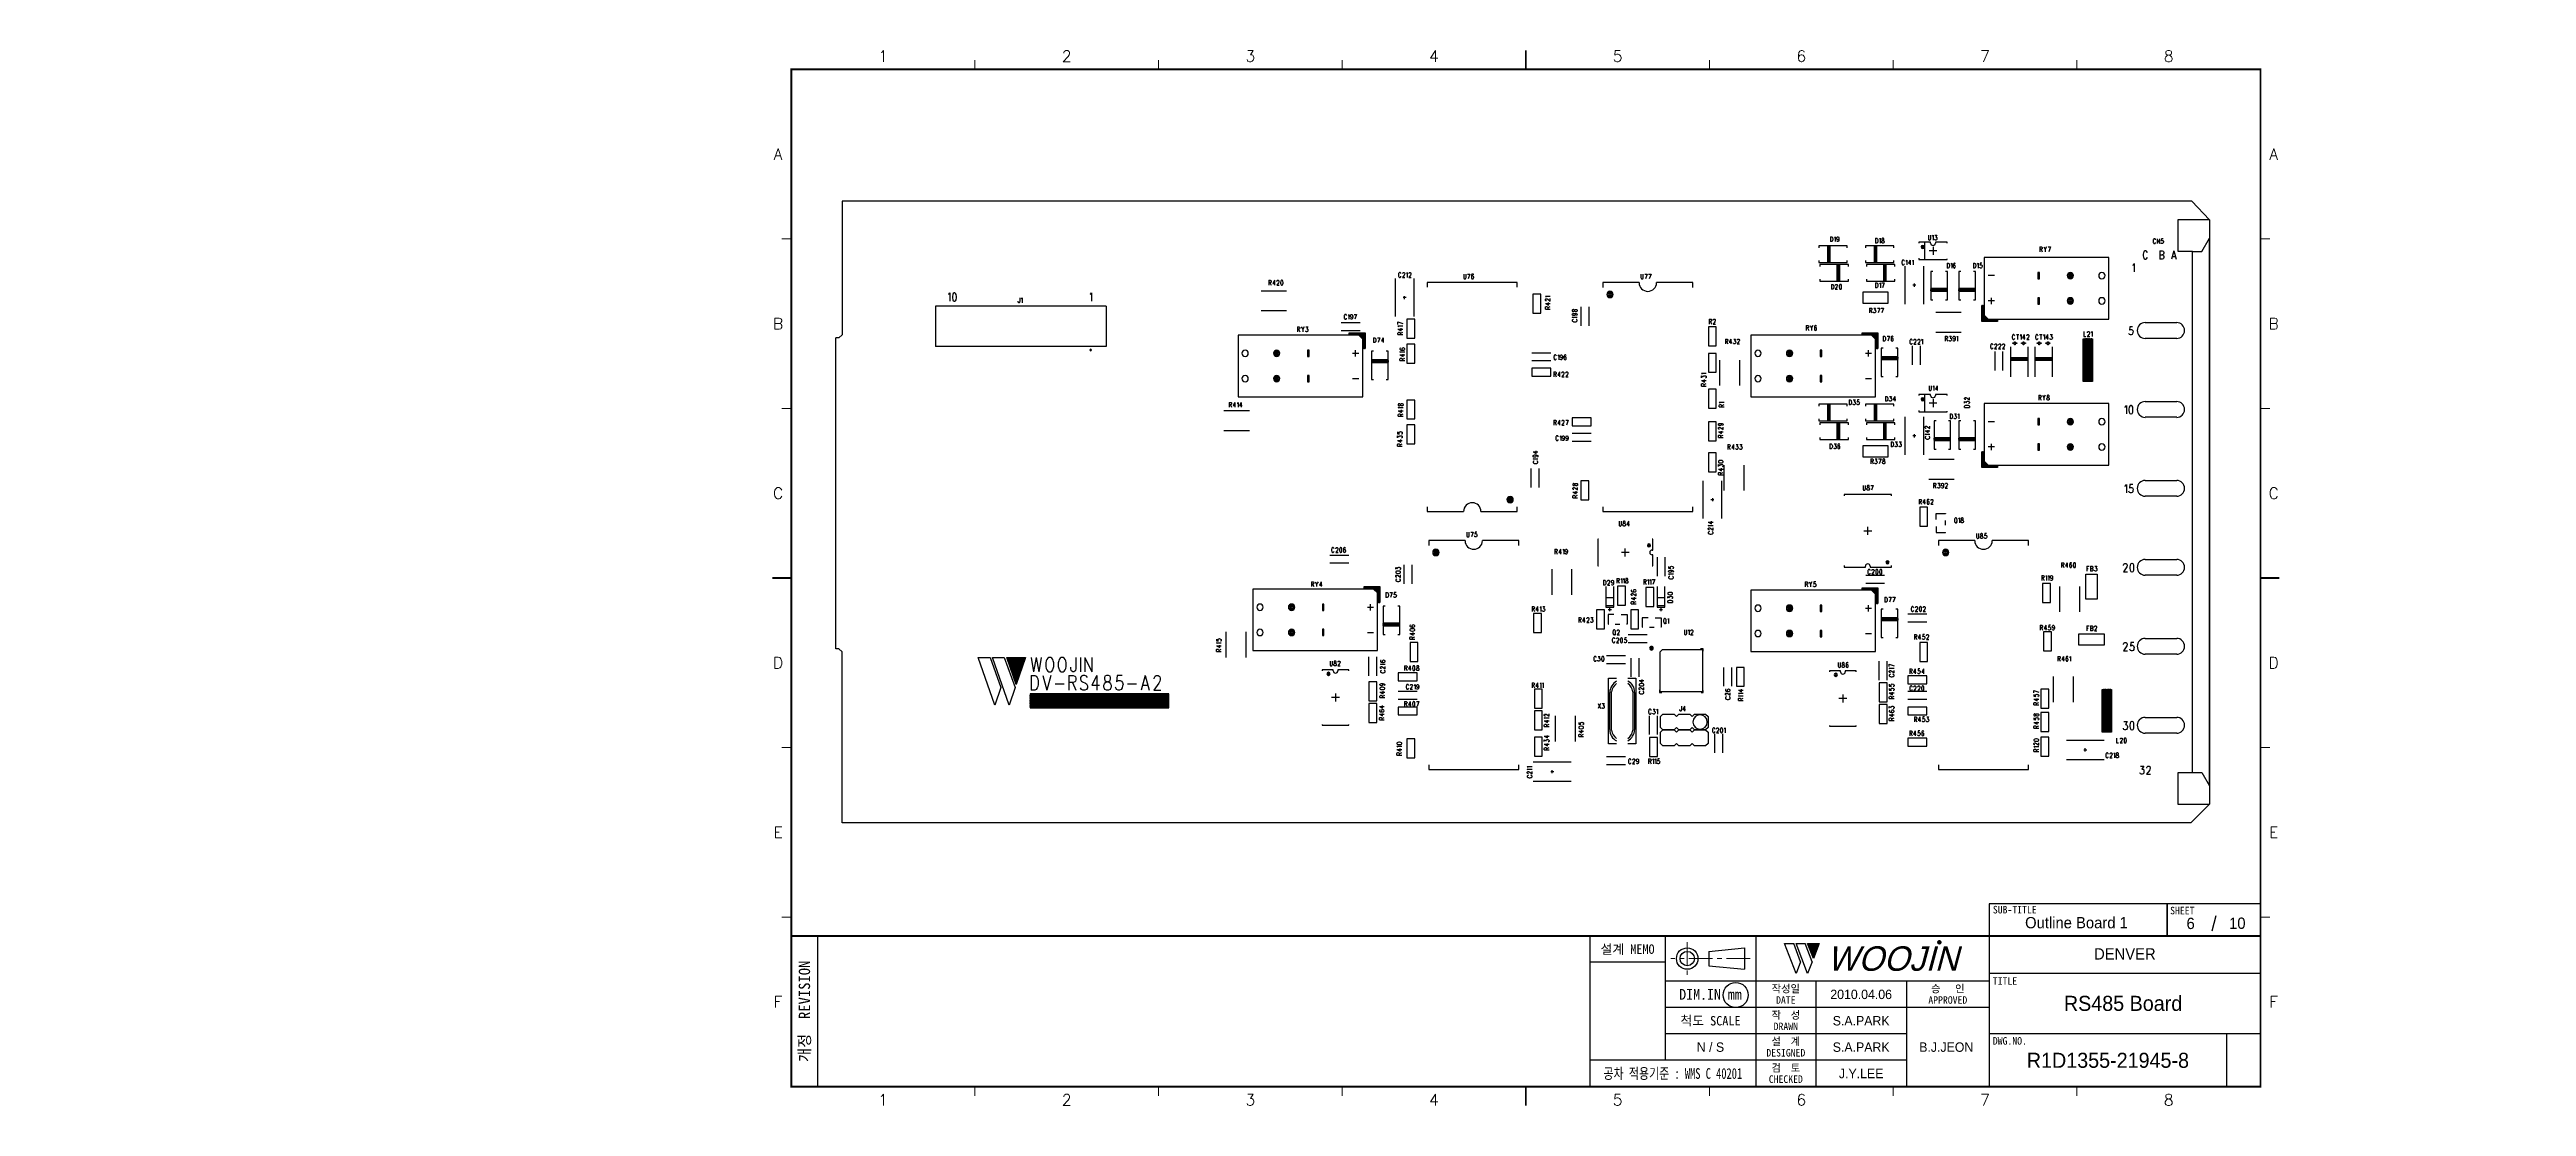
# Model space of a CAD drawing. Extents: x 295 to 953, y 10 to 290.
import ezdxf
from ezdxf.enums import TextEntityAlignment as Align

# ---------------------------------------------------------------- set-up
doc = ezdxf.new("R2010")
doc.units = 0
doc.header["$LTSCALE"] = 5
doc.header["$MEASUREMENT"] = 0
doc.linetypes.add('CENTER', pattern=[2, 1.25, -0.25, 0.25, -0.25])
doc.layers.get('0').update_dxf_attribs({"linetype": 'CONTINUOUS', "lineweight": 25})
for name, color, linetype, lineweight in [('2', 2, 'CENTER', 13), ('4', 4, 'CONTINUOUS', 18), ('6', 6, 'CONTINUOUS', 13)]:
    doc.layers.add(name, color=color, linetype=linetype, lineweight=lineweight)
for name, color, linetype in [('COMP-SILK_GB', 6, 'CONTINUOUS'), ('SHEET', 3, 'CONTINUOUS'), ('문자', 4, 'CONTINUOUS'), ('테두리', 3, 'CONTINUOUS')]:
    doc.layers.add(name, color=color, linetype=linetype)
doc.styles.add('MARK', font='ARLRDBD.TTF')
doc.styles.get("Standard").update_dxf_attribs({"font": 'simplex.shx'})
doc.styles.add('굴림', font='')
doc.styles.add('굴림체', font='')
doc.styles.get('굴림').set_extended_font_data('Gulim')
doc.styles.get('굴림체').set_extended_font_data('GulimChe')

msp = doc.modelspace()

# ---------------------------------------------------------------- texts
at = {"color": 4, "style": '굴림'}
for s, p in [('2010.04.06', (775.98, 39.5)), ('S.A.PARK', (775.98, 32.5)), ('S.A.PARK', (775.98, 25.5)), ('B.J.JEON', (798.57, 25.5)), ('J.Y.LEE', (775.98, 18.5))]:
    msp.add_text(s, height=2.5, dxfattribs=at).set_placement(p, align=Align.MIDDLE_CENTER)
at = {"layer": '4', "style": '굴림'}
for s, p in [('Outline Board 1', (833.13, 58.53)), ('6', (863.44, 58.33)), ('10', (875.83, 58.38)), ('DENVER', (845.98, 50.24))]:
    msp.add_text(s, height=3, dxfattribs=at).set_placement(p, align=Align.MIDDLE_CENTER)
at = {"layer": '6', "char_height": 3.5278, "width": 39.2183, "attachment_point": 4}
for insert in [(295.11, 181.28), (295.11, 173.63)]:
    msp.add_mtext('{\\f굴림|b0|i0|c129;\\C7;', dxfattribs=dict(at, insert=insert))
at = {"layer": '6', "color": 4, "char_height": 3, "attachment_point": 4, "style": '굴림체'}
for insert, width in [((905.28, 137.42), 36.962), ((952.58, 106.26), 52.2944), ((952.58, 102.14), 52.2944), ((573.67, 73.54), 36.962)]:
    msp.add_mtext('{\\f굴림|b0|i0|c129;\\C7;', dxfattribs=dict(at, insert=insert, width=width))
at = {"layer": '문자', "style": '굴림'}
for s, height, p in [('RS485 Board', 4, (845.5, 37.11)), ('N / S', 2.5, (735.98, 25.5)), ('R1D1355-21945-8', 4, (841.48, 22))]:
    msp.add_text(s, height=height, dxfattribs=at).set_placement(p, align=Align.MIDDLE_CENTER)

# ---------------------------------------------------------------- blocks, each defined once
blk = doc.blocks.new('B')
at = {"layer": '문자'}
blk.add_hatch(color=256, dxfattribs=at).paths.add_polyline_path([(13.79, 10), (15.31, 6), (16.84, 10)])
at = {"color": 4, "const_width": 0.6}
blk.add_lwpolyline([(48.46, 10.32, 1), (49.06, 10.32, 1)], format="xyb", close=True, dxfattribs=at)
at = {"layer": '문자'}
for p, q in [((10.73, 2), (7.68, 10)), ((7.68, 10), (10.09, 10)), ((11.94, 5.16), (10.09, 10)), ((10.73, 10), (13.15, 10)), ((13.79, 2), (10.73, 10)), ((14.99, 5.16), (13.15, 10)), ((13.79, 10), (16.84, 10)), ((15.31, 6), (13.79, 10)), ((16.84, 10), (15.31, 6)), ((11.94, 5.16), (10.73, 2)), ((14.99, 5.16), (13.79, 2))]:
    blk.add_line(p, q, dxfattribs=at)
at = {"layer": '문자', "style": 'MARK', "oblique": 15}
blk.add_text('WOOJIN', height=6.5, dxfattribs=at).set_placement((36.4, 6), align=Align.MIDDLE_CENTER)
blk = doc.blocks.new('C')
blk.add_line((15, 285), (15, 285))
at = {"layer": '2'}
for p, q in [((252.83, 53.35), (252.83, 44.65)), ((269.53, 49), (248.48, 49))]:
    blk.add_line(p, q, dxfattribs=at)
at = {"layer": 'SHEET'}
for p, q in [((393.14, 60.3), (392.07, 56.28)), ((22, 55), (22, 15)), ((227, 55), (227, 15)), ((247, 55), (247, 22)), ((271, 55), (271, 15)), ((271, 55), (271, 15)), ((333, 55), (333, 15)), ((247, 48), (227, 48)), ((333, 43), (247, 43)), ((287, 43), (287, 15)), ((311, 43), (311, 15)), ((405, 45), (333, 45)), ((333, 36), (247, 36)), ((311, 29), (247, 29)), ((405, 29), (333, 29)), ((396, 29), (396, 15)), ((311, 22), (227, 22))]:
    blk.add_line(p, q, dxfattribs=at)
at = {"layer": 'SHEET', "color": 4}
for p, q in [((258.53, 50.9), (268.03, 51.85)), ((258.53, 50.9), (258.53, 47.1)), ((258.53, 47.1), (268.03, 46.15)), ((268.03, 51.85), (268.03, 46.15))]:
    blk.add_line(p, q, dxfattribs=at)
at = {"layer": 'SHEET'}
for points in [[(333, 55), (380.19, 55), (380.19, 63.49), (333, 63.49)], [(380.19, 55), (405, 55), (405, 63.49), (380.19, 63.49)]]:
    blk.add_lwpolyline(points, close=True, dxfattribs=at)
at = {"layer": 'SHEET', "color": 4}
for radius in [2.85, 1.9]:
    blk.add_circle((252.83, 49), radius, dxfattribs=at)
at = {"layer": 'SHEET'}
blk.add_circle((265.7, 39.32), 3.32, dxfattribs=at)
at = {"layer": '테두리'}
blk.add_line((405, 285), (405, 15), dxfattribs=at)
for points, const_width in [([(210, 290), (210, 285)], 0.5), ([(15, 285), (15, 15), (405, 15), (405, 285), (15, 285)], 0.5), ([(63.75, 287.5), (63.75, 285)], 0.3), ([(112.5, 287.5), (112.5, 285)], 0.3), ([(161.25, 287.5), (161.25, 285)], 0.3), ([(258.75, 287.5), (258.75, 285)], 0.3), ([(307.5, 287.5), (307.5, 285)], 0.3), ([(356.25, 287.5), (356.25, 285)], 0.3), ([(12.5, 240), (15, 240)], 0.3), ([(407.5, 240), (405, 240)], 0.3), ([(12.5, 195), (15, 195)], 0.3), ([(407.5, 195), (405, 195)], 0.3), ([(10, 150), (15, 150)], 0.5), ([(410, 150), (405, 150)], 0.5), ([(12.5, 105), (15, 105)], 0.3), ([(407.5, 105), (405, 105)], 0.3), ([(12.5, 60), (15, 60)], 0.3), ([(407.5, 60), (405, 60)], 0.3), ([(15, 55), (405, 55)], 0.5), ([(63.75, 12.5), (63.75, 15)], 0.3), ([(112.5, 12.5), (112.5, 15)], 0.3), ([(161.25, 12.5), (161.25, 15)], 0.3), ([(210, 10), (210, 15)], 0.5), ([(258.75, 12.5), (258.75, 15)], 0.3), ([(307.5, 12.5), (307.5, 15)], 0.3), ([(356.25, 12.5), (356.25, 15)], 0.3)]:
    blk.add_lwpolyline(points, dxfattribs=dict(at, const_width=const_width))
blk.add_blockref('B', (271, 43))
at = {"layer": '문자'}
for s, p in [('1', (39.38, 288.5)), ('2', (88.12, 288.5)), ('3', (136.88, 288.5)), ('4', (185.62, 288.5)), ('5', (234.38, 288.5)), ('6', (283.12, 288.5)), ('7', (331.88, 288.5)), ('8', (380.62, 288.5)), ('A', (11.5, 262.5)), ('A', (408.5, 262.5)), ('B', (11.5, 217.5)), ('B', (408.5, 217.5)), ('C', (11.5, 172.5)), ('C', (408.5, 172.5)), ('D', (11.5, 127.5)), ('D', (408.5, 127.5)), ('E', (11.5, 82.5)), ('E', (408.5, 82.5)), ('F', (11.5, 37.5)), ('F', (408.5, 37.5)), ('1', (39.38, 11.5)), ('2', (88.12, 11.5)), ('3', (136.88, 11.5)), ('4', (185.62, 11.5)), ('5', (234.38, 11.5)), ('6', (283.12, 11.5)), ('7', (331.88, 11.5)), ('8', (380.62, 11.5))]:
    blk.add_text(s, height=3, dxfattribs=at).set_placement(p, align=Align.MIDDLE)
at = {"layer": '문자', "style": '굴림체'}
for s, height, p in [('SUB-TITLE', 2, (339.77, 61.98)), ('SHEET', 2, (384.24, 61.74)), ('설계 MEMO', 2.5, (237, 51.5)), ('DIM.IN mm', 2.85, (259, 39.5)), ('작성일', 2, (279, 41)), ('승   인', 2, (322, 41)), ('척도 SCALE', 2.5, (259, 32.5)), ('작  성', 2, (279, 34)), ('DATE', 2, (279, 38)), ('APPROVED', 2, (322, 38)), ('설  계', 2, (279, 27)), ('DRAWN', 2, (279, 31)), ('DESIGNED', 2, (279, 24)), ('검  토', 2, (279, 20)), ('CHECKED', 2, (279, 17))]:
    blk.add_text(s, height=height, dxfattribs=at).set_placement(p, align=Align.MIDDLE_CENTER)
blk.add_text('개정  REVISION', height=3, rotation=90, dxfattribs=at).set_placement((18.5, 35), align=Align.MIDDLE_CENTER)
for s, p in [('TITLE', (333.95, 42.05)), ('DWG.NO.', (333.95, 26.15))]:
    blk.add_text(s, height=2, dxfattribs=at).set_placement(p)
at = {"layer": '문자', "style": '굴림체', "width": 0.75}
blk.add_text('공차 적용기준 : WMS C 40201', height=2.85, dxfattribs=at).set_placement((249, 18.5), align=Align.MIDDLE_CENTER)

# ---------------------------------------------------------------- linework, layer by layer
msp.add_line((491.98, 15), (491.98, 15))
msp.add_line((491.98, 15), (491.98, 15))
at = {"layer": 'COMP-SILK_GB', "color": 7}
for p, q in [((505.48, 250), (505.48, 214.53)), ((863.73, 250), (505.48, 250)), ((868.48, 245.1), (863.73, 250)), ((860.13, 236.65), (860.13, 245.13)), ((860.13, 245.13), (868.45, 245.13)), ((868.48, 245.1), (868.48, 89.95)), ((772.27, 238.18), (764.72, 238.18)), ((764.72, 238.18), (764.72, 237.65)), ((767.03, 238.18), (767.03, 233.77)), ((767.13, 233.77), (767.13, 238.18)), ((767.13, 238.18), (767.24, 238.18)), ((767.24, 238.18), (767.24, 233.77)), ((767.34, 233.77), (767.34, 238.18)), ((767.34, 238.18), (767.45, 238.18)), ((767.45, 238.18), (767.45, 233.77)), ((767.55, 233.77), (767.55, 238.18)), ((767.55, 238.18), (767.66, 238.18)), ((767.66, 238.18), (767.66, 233.77)), ((767.76, 233.77), (767.76, 238.18)), ((767.83, 240.57), (768.14, 240.57)), ((767.83, 240.57), (767.83, 239.28)), ((768.14, 239.28), (767.83, 239.28)), ((768.14, 240.57), (768.28, 240.51)), ((768.28, 239.34), (768.14, 239.28)), ((768.28, 240.51), (768.37, 240.39)), ((768.37, 239.46), (768.28, 239.34)), ((768.37, 240.39), (768.41, 240.26)), ((768.41, 239.58), (768.37, 239.46)), ((768.41, 240.26), (768.46, 240.08)), ((768.46, 239.77), (768.41, 239.58)), ((768.46, 240.08), (768.46, 239.77)), ((768.86, 240.33), (768.95, 240.39)), ((768.95, 240.39), (769.09, 240.57)), ((769.09, 240.57), (769.09, 239.28)), ((769.49, 240.2), (769.54, 240.39)), ((769.49, 240.14), (769.49, 240.2)), ((769.54, 239.96), (769.49, 240.14)), ((769.54, 240.39), (769.63, 240.51)), ((769.63, 239.83), (769.54, 239.96)), ((769.58, 239.34), (769.54, 239.46)), ((769.72, 239.28), (769.58, 239.34)), ((769.63, 240.51), (769.76, 240.57)), ((769.76, 239.77), (769.63, 239.83)), ((769.81, 239.28), (769.72, 239.28)), ((769.76, 240.57), (769.81, 240.57)), ((769.81, 239.77), (769.76, 239.77)), ((769.81, 240.57), (769.94, 240.51)), ((769.94, 239.83), (769.81, 239.77)), ((769.94, 239.34), (769.81, 239.28)), ((769.94, 240.51), (770.03, 240.39)), ((770.03, 239.96), (769.94, 239.83)), ((770.03, 239.52), (769.94, 239.34)), ((770.03, 240.39), (770.08, 240.14)), ((770.08, 240.14), (770.03, 239.96)), ((770.08, 239.83), (770.03, 239.52)), ((770.08, 240.14), (770.08, 239.83)), ((772.27, 237.65), (772.27, 238.18)), ((784.64, 238.18), (777.1, 238.18)), ((777.1, 238.18), (777.1, 237.65)), ((779.4, 238.18), (779.4, 233.77)), ((779.51, 233.77), (779.51, 238.18)), ((779.51, 238.18), (779.61, 238.18)), ((779.61, 238.18), (779.61, 233.77)), ((779.72, 233.77), (779.72, 238.18)), ((779.72, 238.18), (779.82, 238.18)), ((779.79, 240.16), (780.11, 240.16)), ((779.79, 240.16), (779.79, 238.86)), ((780.11, 238.86), (779.79, 238.86)), ((779.82, 238.18), (779.82, 233.77)), ((779.93, 233.77), (779.93, 238.18)), ((779.93, 238.18), (780.03, 238.18)), ((780.03, 238.18), (780.03, 233.77)), ((780.11, 240.16), (780.24, 240.1)), ((780.24, 238.92), (780.11, 238.86)), ((780.14, 233.77), (780.14, 238.18)), ((780.24, 240.1), (780.33, 239.98)), ((780.33, 239.05), (780.24, 238.92)), ((780.33, 239.98), (780.38, 239.85)), ((780.38, 239.17), (780.33, 239.05)), ((780.38, 239.85), (780.42, 239.67)), ((780.42, 239.36), (780.38, 239.17)), ((780.42, 239.67), (780.42, 239.36)), ((780.83, 239.91), (780.92, 239.98)), ((780.92, 239.98), (781.05, 240.16)), ((781.05, 240.16), (781.05, 238.86)), ((781.46, 239.3), (781.5, 239.42)), ((781.46, 239.11), (781.46, 239.3)), ((781.5, 238.99), (781.46, 239.11)), ((781.55, 240.1), (781.5, 239.98)), ((781.5, 239.98), (781.5, 239.85)), ((781.5, 239.85), (781.55, 239.73)), ((781.5, 239.42), (781.59, 239.54)), ((781.55, 238.92), (781.5, 238.99)), ((781.68, 240.16), (781.55, 240.1)), ((781.55, 239.73), (781.64, 239.67)), ((781.68, 238.86), (781.55, 238.92)), ((781.59, 239.54), (781.73, 239.6)), ((781.64, 239.67), (781.82, 239.6)), ((781.86, 240.16), (781.68, 240.16)), ((781.86, 238.86), (781.68, 238.86)), ((781.73, 239.6), (781.91, 239.67)), ((781.82, 239.6), (781.95, 239.54)), ((782, 240.1), (781.86, 240.16)), ((782, 238.92), (781.86, 238.86)), ((781.91, 239.67), (782, 239.73)), ((781.95, 239.54), (782.04, 239.42)), ((782.04, 239.98), (782, 240.1)), ((782, 239.73), (782.04, 239.85)), ((782.04, 238.99), (782, 238.92)), ((782.04, 239.85), (782.04, 239.98)), ((782.04, 239.42), (782.09, 239.3)), ((782.09, 239.11), (782.04, 238.99)), ((782.09, 239.3), (782.09, 239.11)), ((784.64, 237.65), (784.64, 238.18)), ((794.42, 239.11), (791.28, 239.11)), ((791.28, 239.11), (791.28, 238.9)), ((792.75, 239.11), (792.75, 234.49)), ((793.82, 240.99), (793.82, 240.06)), ((793.82, 240.06), (793.86, 239.87)), ((793.86, 239.87), (793.95, 239.75)), ((793.95, 239.75), (794.09, 239.69)), ((796.1, 236.8), (794, 236.8)), ((794.09, 239.69), (794.18, 239.69)), ((794.18, 239.69), (794.31, 239.75)), ((794.31, 239.75), (794.4, 239.87)), ((794.4, 239.87), (794.45, 240.06)), ((794.42, 238.9), (794.42, 239.11)), ((794.45, 240.06), (794.45, 240.99)), ((794.85, 240.74), (794.94, 240.8)), ((794.94, 240.8), (795.08, 240.99)), ((795.05, 237.85), (795.05, 235.75)), ((795.08, 240.99), (795.08, 239.69)), ((795.53, 239.81), (795.48, 239.94)), ((795.57, 239.75), (795.53, 239.81)), ((795.57, 240.99), (796.07, 240.99)), ((795.71, 239.69), (795.57, 239.75)), ((798.82, 239.11), (795.68, 239.11)), ((795.68, 239.11), (795.68, 238.9)), ((795.84, 239.69), (795.71, 239.69)), ((796.07, 240.99), (795.8, 240.49)), ((795.8, 240.49), (795.93, 240.49)), ((795.98, 239.75), (795.84, 239.69)), ((795.93, 240.49), (796.02, 240.43)), ((796.07, 239.87), (795.98, 239.75)), ((796.02, 240.43), (796.07, 240.37)), ((796.07, 240.37), (796.11, 240.18)), ((796.11, 240.06), (796.07, 239.87)), ((796.11, 240.18), (796.11, 240.06)), ((798.82, 238.9), (798.82, 239.11)), ((823.42, 237.88), (823.82, 237.88)), ((823.42, 237.88), (823.42, 236.58)), ((823.82, 237.26), (823.42, 237.26)), ((823.73, 237.26), (824.05, 236.58)), ((823.82, 237.88), (823.96, 237.81)), ((823.96, 237.32), (823.82, 237.26)), ((823.96, 237.81), (824, 237.75)), ((824, 237.38), (823.96, 237.32)), ((824, 237.75), (824.05, 237.63)), ((824.05, 237.5), (824, 237.38)), ((824.05, 237.63), (824.05, 237.5)), ((824.45, 237.88), (824.81, 237.26)), ((825.17, 237.88), (824.81, 237.26)), ((824.81, 237.26), (824.81, 236.58)), ((825.58, 237.88), (826.21, 237.88)), ((826.21, 237.88), (825.76, 236.58)), ((851.12, 236.71), (850.97, 236.5)), ((851.27, 236.82), (851.12, 236.71)), ((851.58, 236.82), (851.27, 236.82)), ((851.73, 236.71), (851.58, 236.82)), ((851.88, 236.5), (851.73, 236.71)), ((853.49, 239.74), (853.45, 239.55)), ((853.45, 239.55), (853.45, 239.24)), ((853.45, 239.24), (853.49, 239.06)), ((853.54, 239.86), (853.49, 239.74)), ((853.49, 239.06), (853.54, 238.93)), ((853.63, 239.98), (853.54, 239.86)), ((853.54, 238.93), (853.63, 238.81)), ((853.72, 240.05), (853.63, 239.98)), ((853.63, 238.81), (853.72, 238.75)), ((853.9, 240.05), (853.72, 240.05)), ((853.72, 238.75), (853.9, 238.75)), ((853.99, 239.98), (853.9, 240.05)), ((853.9, 238.75), (853.99, 238.81)), ((854.08, 239.86), (853.99, 239.98)), ((853.99, 238.81), (854.08, 238.93)), ((854.12, 239.74), (854.08, 239.86)), ((854.08, 238.93), (854.12, 239.06)), ((854.53, 240.05), (855.16, 238.75)), ((854.53, 240.05), (854.53, 238.75)), ((855.16, 240.05), (855.16, 238.75)), ((855.22, 236.82), (855.9, 236.82)), ((855.22, 236.82), (855.22, 234.62)), ((855.61, 238.87), (855.56, 238.99)), ((855.65, 238.81), (855.61, 238.87)), ((855.7, 240.05), (855.65, 239.49)), ((855.65, 239.49), (855.7, 239.55)), ((855.79, 238.75), (855.65, 238.81)), ((856.15, 240.05), (855.7, 240.05)), ((855.7, 239.55), (855.83, 239.61)), ((855.92, 238.75), (855.79, 238.75)), ((855.83, 239.61), (855.97, 239.61)), ((855.9, 236.82), (856.13, 236.71)), ((856.06, 238.81), (855.92, 238.75)), ((855.97, 239.61), (856.1, 239.55)), ((856.15, 238.93), (856.06, 238.81)), ((856.1, 239.55), (856.19, 239.43)), ((856.13, 236.71), (856.21, 236.61)), ((856.19, 239.12), (856.15, 238.93)), ((856.19, 239.43), (856.24, 239.24)), ((856.24, 239.24), (856.19, 239.12)), ((858.97, 236.82), (858.36, 234.62)), ((858.97, 236.82), (859.58, 234.62)), ((866.4, 236.65), (868.48, 240.17)), ((868.48, 94.83), (868.48, 240.17)), ((868.48, 95.31), (868.48, 239.69)), ((653.2, 230.78), (653.15, 230.59)), ((653.15, 230.59), (653.15, 230.28)), ((653.15, 230.28), (653.2, 230.1)), ((653.24, 230.9), (653.2, 230.78)), ((653.33, 231.03), (653.24, 230.9)), ((653.42, 231.09), (653.33, 231.03)), ((653.6, 231.09), (653.42, 231.09)), ((653.69, 231.03), (653.6, 231.09)), ((653.78, 230.9), (653.69, 231.03)), ((653.83, 230.78), (653.78, 230.9)), ((654.68, 230.41), (654.23, 229.79)), ((654.28, 230.84), (654.32, 230.96)), ((654.28, 230.78), (654.28, 230.84)), ((654.32, 230.96), (654.37, 231.03)), ((654.37, 231.03), (654.46, 231.09)), ((654.46, 231.09), (654.64, 231.09)), ((654.64, 231.09), (654.73, 231.03)), ((654.77, 230.59), (654.68, 230.41)), ((654.73, 231.03), (654.77, 230.96)), ((654.77, 230.96), (654.82, 230.84)), ((654.82, 230.72), (654.77, 230.59)), ((654.82, 230.84), (654.82, 230.72)), ((655.27, 230.84), (655.36, 230.9)), ((655.36, 230.9), (655.49, 231.09)), ((655.49, 231.09), (655.49, 229.79)), ((656.35, 230.41), (655.9, 229.79)), ((655.94, 230.84), (655.99, 230.96)), ((655.94, 230.78), (655.94, 230.84)), ((655.99, 230.96), (656.03, 231.03)), ((656.03, 231.03), (656.12, 231.09)), ((656.12, 231.09), (656.3, 231.09)), ((656.3, 231.09), (656.39, 231.03)), ((656.44, 230.59), (656.35, 230.41)), ((656.39, 231.03), (656.44, 230.96)), ((656.44, 230.96), (656.48, 230.84)), ((656.48, 230.72), (656.44, 230.59)), ((656.48, 230.84), (656.48, 230.72)), ((670.48, 230.67), (670.48, 229.75)), ((671.11, 229.75), (671.11, 230.67)), ((671.51, 230.67), (672.14, 230.67)), ((672.14, 230.67), (671.69, 229.38)), ((672.59, 230.43), (672.55, 230.12)), ((672.55, 230.12), (672.55, 229.81)), ((672.68, 230.61), (672.59, 230.43)), ((672.68, 230.12), (672.59, 229.99)), ((672.82, 230.67), (672.68, 230.61)), ((672.82, 230.18), (672.68, 230.12)), ((672.91, 230.67), (672.82, 230.67)), ((672.86, 230.18), (672.82, 230.18)), ((673, 230.12), (672.86, 230.18)), ((673.04, 230.61), (672.91, 230.67)), ((673.09, 229.99), (673, 230.12)), ((673.09, 230.49), (673.04, 230.61)), ((717.5, 230.67), (717.5, 229.75)), ((718.13, 229.75), (718.13, 230.67)), ((718.54, 230.67), (719.17, 230.67)), ((719.17, 230.67), (718.72, 229.38)), ((719.57, 230.67), (720.2, 230.67)), ((720.2, 230.67), (719.75, 229.38)), ((764.72, 234.3), (764.72, 233.77)), ((764.72, 233.77), (772.27, 233.77)), ((772.58, 233.23), (765.04, 233.23)), ((765.04, 233.23), (765.04, 232.7)), ((767.03, 233.77), (767.13, 233.77)), ((767.24, 233.77), (767.34, 233.77)), ((767.45, 233.77), (767.55, 233.77)), ((767.66, 233.77), (767.76, 233.77)), ((769.65, 233.23), (769.54, 233.23)), ((769.54, 233.23), (769.54, 228.82)), ((769.65, 228.82), (769.65, 233.23)), ((769.86, 233.23), (769.75, 233.23)), ((769.75, 233.23), (769.75, 228.82)), ((769.86, 228.82), (769.86, 233.23)), ((770.07, 233.23), (769.96, 233.23)), ((769.96, 233.23), (769.96, 228.82)), ((770.07, 228.82), (770.07, 233.23)), ((770.28, 233.23), (770.17, 233.23)), ((770.17, 233.23), (770.17, 228.82)), ((770.28, 228.82), (770.28, 233.23)), ((772.27, 233.77), (772.27, 234.3)), ((772.58, 232.7), (772.58, 233.23)), ((777.1, 234.3), (777.1, 233.77)), ((777.1, 233.77), (784.64, 233.77)), ((784.96, 233.23), (777.41, 233.23)), ((777.41, 233.23), (777.41, 232.7)), ((779.4, 233.77), (779.51, 233.77)), ((779.61, 233.77), (779.72, 233.77)), ((779.82, 233.77), (779.93, 233.77)), ((780.03, 233.77), (780.14, 233.77)), ((782.02, 233.23), (781.92, 233.23)), ((781.92, 233.23), (781.92, 228.82)), ((782.02, 228.82), (782.02, 233.23)), ((782.23, 233.23), (782.13, 233.23)), ((782.13, 233.23), (782.13, 228.82)), ((782.23, 228.82), (782.23, 233.23)), ((782.44, 233.23), (782.34, 233.23)), ((782.34, 233.23), (782.34, 228.82)), ((782.44, 228.82), (782.44, 233.23)), ((782.65, 233.23), (782.55, 233.23)), ((782.55, 233.23), (782.55, 228.82)), ((782.65, 228.82), (782.65, 233.23)), ((784.64, 233.77), (784.64, 234.3)), ((784.96, 232.7), (784.96, 233.23)), ((786.85, 234.08), (786.8, 233.89)), ((786.8, 233.89), (786.8, 233.58)), ((786.8, 233.58), (786.85, 233.4)), ((786.89, 234.2), (786.85, 234.08)), ((786.85, 233.4), (786.89, 233.27)), ((786.98, 234.32), (786.89, 234.2)), ((786.89, 233.27), (786.98, 233.15)), ((787.07, 234.39), (786.98, 234.32)), ((786.98, 233.15), (787.07, 233.09)), ((787.25, 234.39), (787.07, 234.39)), ((787.07, 233.09), (787.25, 233.09)), ((787.34, 234.32), (787.25, 234.39)), ((787.25, 233.09), (787.34, 233.15)), ((787.43, 234.2), (787.34, 234.32)), ((787.34, 233.15), (787.43, 233.27)), ((787.48, 234.08), (787.43, 234.2)), ((787.43, 233.27), (787.48, 233.4)), ((787.59, 232.75), (787.59, 222.7)), ((787.88, 234.14), (787.97, 234.2)), ((787.97, 234.2), (788.11, 234.39)), ((788.11, 234.39), (788.11, 233.09)), ((788.96, 234.39), (788.51, 233.52)), ((788.51, 233.52), (789.19, 233.52)), ((788.96, 234.39), (788.96, 233.09)), ((789.59, 234.14), (789.68, 234.2)), ((789.68, 234.2), (789.82, 234.39)), ((789.82, 234.39), (789.82, 233.09)), ((791.28, 234.91), (791.28, 234.49)), ((791.28, 234.49), (798.82, 234.49)), ((792.62, 222.7), (792.62, 232.75)), ((795.03, 231.34), (794.5, 231.34)), ((794.5, 231.34), (794.5, 223.8)), ((798.9, 231.34), (798.38, 231.34)), ((798.77, 233.56), (799.08, 233.56)), ((798.77, 233.56), (798.77, 232.26)), ((799.08, 232.26), (798.77, 232.26)), ((798.82, 234.49), (798.82, 234.7)), ((798.9, 223.8), (798.9, 231.34)), ((799.08, 233.56), (799.22, 233.5)), ((799.22, 232.32), (799.08, 232.26)), ((799.22, 233.5), (799.31, 233.38)), ((799.31, 232.45), (799.22, 232.32)), ((799.31, 233.38), (799.35, 233.25)), ((799.35, 232.57), (799.31, 232.45)), ((799.35, 233.25), (799.4, 233.07)), ((799.4, 232.76), (799.35, 232.57)), ((799.4, 233.07), (799.4, 232.76)), ((799.8, 233.31), (799.89, 233.38)), ((799.89, 233.38), (800.03, 233.56)), ((800.03, 233.56), (800.03, 232.26)), ((800.48, 233.31), (800.43, 233)), ((800.43, 233), (800.43, 232.7)), ((800.48, 232.88), (800.43, 232.7)), ((800.43, 232.7), (800.48, 232.45)), ((800.57, 233.5), (800.48, 233.31)), ((800.57, 233), (800.48, 232.88)), ((800.48, 232.45), (800.57, 232.32)), ((800.7, 233.56), (800.57, 233.5)), ((800.7, 233.07), (800.57, 233)), ((800.57, 232.32), (800.7, 232.26)), ((800.79, 233.56), (800.7, 233.56)), ((800.75, 233.07), (800.7, 233.07)), ((800.7, 232.26), (800.75, 232.26)), ((800.88, 233), (800.75, 233.07)), ((800.75, 232.26), (800.88, 232.32)), ((800.93, 233.5), (800.79, 233.56)), ((800.97, 232.88), (800.88, 233)), ((800.88, 232.32), (800.97, 232.45)), ((800.97, 233.38), (800.93, 233.5)), ((801.02, 232.7), (800.97, 232.88)), ((800.97, 232.45), (801.02, 232.63)), ((801.02, 232.63), (801.02, 232.7)), ((802.45, 231.34), (801.93, 231.34)), ((801.93, 231.34), (801.93, 223.8)), ((805.78, 233.56), (806.09, 233.56)), ((805.78, 233.56), (805.78, 232.26)), ((806.09, 232.26), (805.78, 232.26)), ((806.33, 231.34), (805.8, 231.34)), ((806.09, 233.56), (806.23, 233.5)), ((806.23, 232.32), (806.09, 232.26)), ((806.23, 233.5), (806.32, 233.38)), ((806.32, 232.45), (806.23, 232.32)), ((806.32, 233.38), (806.36, 233.25)), ((806.36, 232.57), (806.32, 232.45)), ((806.33, 223.8), (806.33, 231.34)), ((806.36, 233.25), (806.41, 233.07)), ((806.41, 232.76), (806.36, 232.57)), ((806.41, 233.07), (806.41, 232.76)), ((806.81, 233.31), (806.9, 233.38)), ((806.9, 233.38), (807.04, 233.56)), ((807.04, 233.56), (807.04, 232.26)), ((807.49, 232.39), (807.44, 232.51)), ((807.53, 232.32), (807.49, 232.39)), ((807.58, 233.56), (807.53, 233)), ((807.53, 233), (807.58, 233.07)), ((807.67, 232.26), (807.53, 232.32)), ((808.03, 233.56), (807.58, 233.56)), ((807.58, 233.07), (807.71, 233.13)), ((807.8, 232.26), (807.67, 232.26)), ((807.71, 233.13), (807.85, 233.13)), ((807.94, 232.32), (807.8, 232.26)), ((807.85, 233.13), (807.98, 233.07)), ((808.03, 232.45), (807.94, 232.32)), ((807.98, 233.07), (808.07, 232.94)), ((808.07, 232.63), (808.03, 232.45)), ((808.07, 232.94), (808.12, 232.76)), ((808.12, 232.76), (808.07, 232.63)), ((808.64, 235.07), (808.64, 218.73)), ((841.75, 235.07), (808.64, 235.07)), ((811.37, 230.25), (809.69, 230.25)), ((822.89, 231.09), (822.89, 229.41)), ((823.31, 231.09), (822.89, 231.09)), ((823.1, 231.09), (823.1, 229.41)), ((823.31, 229.41), (823.31, 231.09)), ((841.75, 218.73), (841.75, 235.07)), ((848.09, 233.05), (848.24, 233.15)), ((848.24, 233.15), (848.47, 233.47)), ((848.47, 233.47), (848.47, 231.27)), ((850.89, 236.3), (850.82, 235.98)), ((850.82, 235.98), (850.82, 235.46)), ((850.82, 235.46), (850.89, 235.14)), ((850.97, 236.5), (850.89, 236.3)), ((850.89, 235.14), (850.97, 234.93)), ((850.97, 234.93), (851.12, 234.72)), ((851.12, 234.72), (851.27, 234.62)), ((851.27, 234.62), (851.58, 234.62)), ((851.58, 234.62), (851.73, 234.72)), ((851.73, 234.72), (851.88, 234.93)), ((851.96, 236.3), (851.88, 236.5)), ((851.88, 234.93), (851.96, 235.14)), ((855.22, 235.77), (855.9, 235.77)), ((855.9, 234.62), (855.22, 234.62)), ((856.13, 235.88), (855.9, 235.77)), ((855.9, 235.77), (856.13, 235.67)), ((856.13, 234.72), (855.9, 234.62)), ((856.21, 235.98), (856.13, 235.88)), ((856.13, 235.67), (856.21, 235.56)), ((856.21, 234.83), (856.13, 234.72)), ((856.21, 236.61), (856.28, 236.4)), ((856.28, 236.19), (856.21, 235.98)), ((856.21, 235.56), (856.28, 235.35)), ((856.28, 235.04), (856.21, 234.83)), ((856.28, 236.4), (856.28, 236.19)), ((856.28, 235.35), (856.28, 235.04)), ((858.59, 235.35), (859.35, 235.35)), ((863.92, 236.65), (860.13, 236.65)), ((863.92, 236.65), (866.4, 236.65)), ((863.92, 98.35), (863.92, 236.65)), ((533.69, 225.22), (533.84, 225.32)), ((533.84, 225.32), (534.07, 225.64)), ((534.07, 225.64), (534.07, 223.44)), ((534.84, 225.22), (534.76, 224.69)), ((534.76, 224.69), (534.76, 224.38)), ((534.76, 224.38), (534.84, 223.85)), ((534.99, 225.53), (534.84, 225.22)), ((534.84, 223.85), (534.99, 223.54)), ((535.22, 225.64), (534.99, 225.53)), ((535.37, 225.64), (535.22, 225.64)), ((535.6, 225.53), (535.37, 225.64)), ((535.75, 225.22), (535.6, 225.53)), ((535.6, 223.54), (535.75, 223.85)), ((535.83, 224.69), (535.75, 225.22)), ((535.75, 223.85), (535.83, 224.38)), ((535.83, 224.38), (535.83, 224.69)), ((552.64, 224.36), (552.64, 223.37)), ((553.04, 224.11), (553.13, 224.17)), ((553.13, 224.17), (553.27, 224.36)), ((553.27, 224.36), (553.27, 223.06)), ((571.31, 225.22), (571.46, 225.32)), ((571.46, 225.32), (571.69, 225.64)), ((571.69, 225.64), (571.69, 223.44)), ((616.69, 226.24), (623.45, 226.24)), ((618.74, 229.02), (619.15, 229.02)), ((618.74, 229.02), (618.74, 227.72)), ((619.15, 228.4), (618.74, 228.4)), ((619.06, 228.4), (619.37, 227.72)), ((619.15, 229.02), (619.28, 228.96)), ((619.28, 228.46), (619.15, 228.4)), ((619.28, 228.96), (619.33, 228.9)), ((619.33, 228.53), (619.28, 228.46)), ((619.33, 228.9), (619.37, 228.77)), ((619.37, 228.65), (619.33, 228.53)), ((619.37, 228.77), (619.37, 228.65)), ((620.23, 229.02), (619.78, 228.15)), ((619.78, 228.15), (620.45, 228.15)), ((620.23, 229.02), (620.23, 227.72)), ((621.31, 228.34), (620.86, 227.72)), ((620.86, 227.72), (621.49, 227.72)), ((620.9, 228.77), (620.95, 228.9)), ((620.9, 228.71), (620.9, 228.77)), ((620.95, 228.9), (620.99, 228.96)), ((620.99, 228.96), (621.08, 229.02)), ((621.08, 229.02), (621.26, 229.02)), ((621.26, 229.02), (621.35, 228.96)), ((621.4, 228.53), (621.31, 228.34)), ((621.35, 228.96), (621.4, 228.9)), ((621.4, 228.9), (621.44, 228.77)), ((621.44, 228.65), (621.4, 228.53)), ((621.44, 228.77), (621.44, 228.65)), ((621.94, 228.77), (621.89, 228.46)), ((621.89, 228.46), (621.89, 228.28)), ((621.89, 228.28), (621.94, 227.97)), ((622.03, 228.96), (621.94, 228.77)), ((621.94, 227.97), (622.03, 227.78)), ((622.16, 229.02), (622.03, 228.96)), ((622.03, 227.78), (622.16, 227.72)), ((622.25, 229.02), (622.16, 229.02)), ((622.16, 227.72), (622.25, 227.72)), ((622.39, 228.96), (622.25, 229.02)), ((622.25, 227.72), (622.39, 227.78)), ((622.48, 228.77), (622.39, 228.96)), ((622.39, 227.78), (622.48, 227.97)), ((622.52, 228.46), (622.48, 228.77)), ((622.48, 227.97), (622.52, 228.28)), ((622.52, 228.28), (622.52, 228.46)), ((652.29, 229.45), (652.29, 219.4)), ((653.2, 230.1), (653.24, 229.97)), ((653.24, 229.97), (653.33, 229.85)), ((653.33, 229.85), (653.42, 229.79)), ((653.42, 229.79), (653.6, 229.79)), ((653.6, 229.79), (653.69, 229.85)), ((653.69, 229.85), (653.78, 229.97)), ((653.78, 229.97), (653.83, 230.1)), ((654.23, 229.79), (654.86, 229.79)), ((655.22, 224.43), (654.38, 224.43)), ((654.8, 224.01), (654.8, 224.84)), ((655.9, 229.79), (656.53, 229.79)), ((657.32, 219.4), (657.32, 229.45)), ((684.7, 228.43), (660.81, 228.43)), ((660.81, 228.43), (660.81, 227.17)), ((670.48, 229.75), (670.52, 229.56)), ((670.52, 229.56), (670.61, 229.44)), ((670.61, 229.44), (670.75, 229.38)), ((670.75, 229.38), (670.84, 229.38)), ((670.84, 229.38), (670.97, 229.44)), ((670.97, 229.44), (671.06, 229.56)), ((671.06, 229.56), (671.11, 229.75)), ((672.59, 229.99), (672.55, 229.81)), ((672.55, 229.81), (672.59, 229.56)), ((672.59, 229.56), (672.68, 229.44)), ((672.68, 229.44), (672.82, 229.38)), ((672.82, 229.38), (672.86, 229.38)), ((672.86, 229.38), (673, 229.44)), ((673, 229.44), (673.09, 229.56)), ((673.13, 229.81), (673.09, 229.99)), ((673.09, 229.56), (673.13, 229.75)), ((673.13, 229.75), (673.13, 229.81)), ((684.7, 227.17), (684.7, 228.43)), ((690.91, 225.29), (688.82, 225.29)), ((688.82, 225.29), (688.82, 220.26)), ((690.91, 220.26), (690.91, 225.29)), ((692.34, 224.63), (692.16, 224.77)), ((692.16, 224.77), (693.46, 224.77)), ((692.16, 223.91), (692.22, 224)), ((692.16, 223.73), (692.16, 223.91)), ((692.22, 223.64), (692.16, 223.73)), ((692.22, 224), (692.28, 224.05)), ((692.28, 223.6), (692.22, 223.64)), ((692.28, 224.05), (692.4, 224.09)), ((692.4, 223.55), (692.28, 223.6)), ((692.4, 224.54), (692.34, 224.63)), ((692.4, 224.09), (692.53, 224.09)), ((692.47, 223.55), (692.4, 223.55)), ((692.53, 224.09), (692.65, 224.05)), ((692.65, 224.05), (692.84, 223.96)), ((692.84, 223.96), (693.46, 223.51)), ((693.46, 223.51), (693.46, 224.14)), ((717.05, 228.39), (707.41, 228.39)), ((707.41, 228.39), (707.41, 227.14)), ((717.5, 229.75), (717.55, 229.56)), ((717.55, 229.56), (717.64, 229.44)), ((717.64, 229.44), (717.77, 229.38)), ((717.77, 229.38), (717.86, 229.38)), ((717.86, 229.38), (718, 229.44)), ((718, 229.44), (718.09, 229.56)), ((718.09, 229.56), (718.13, 229.75)), ((731.29, 228.39), (721.66, 228.39)), ((731.29, 227.14), (731.29, 228.39)), ((765.04, 229.35), (765.04, 228.82)), ((765.04, 228.82), (772.58, 228.82)), ((768.08, 227.92), (768.39, 227.92)), ((768.08, 227.92), (768.08, 226.62)), ((768.39, 226.62), (768.08, 226.62)), ((768.39, 227.92), (768.53, 227.86)), ((768.53, 226.69), (768.39, 226.62)), ((768.53, 227.86), (768.62, 227.74)), ((768.62, 226.81), (768.53, 226.69)), ((768.62, 227.74), (768.66, 227.61)), ((768.66, 226.93), (768.62, 226.81)), ((768.66, 227.61), (768.71, 227.43)), ((768.71, 227.12), (768.66, 226.93)), ((768.71, 227.43), (768.71, 227.12)), ((769.56, 227.24), (769.11, 226.62)), ((769.11, 226.62), (769.74, 226.62)), ((769.16, 227.68), (769.2, 227.8)), ((769.16, 227.61), (769.16, 227.68)), ((769.2, 227.8), (769.25, 227.86)), ((769.25, 227.86), (769.34, 227.92)), ((769.34, 227.92), (769.52, 227.92)), ((769.52, 227.92), (769.61, 227.86)), ((769.65, 227.43), (769.56, 227.24)), ((769.61, 227.86), (769.65, 227.8)), ((769.75, 228.82), (769.65, 228.82)), ((769.65, 227.8), (769.7, 227.68)), ((769.7, 227.55), (769.65, 227.43)), ((769.7, 227.68), (769.7, 227.55)), ((769.96, 228.82), (769.86, 228.82)), ((770.17, 228.82), (770.07, 228.82)), ((770.19, 227.68), (770.15, 227.37)), ((770.15, 227.37), (770.15, 227.18)), ((770.15, 227.18), (770.19, 226.87)), ((770.28, 227.86), (770.19, 227.68)), ((770.19, 226.87), (770.28, 226.69)), ((770.42, 227.92), (770.28, 227.86)), ((770.28, 226.69), (770.42, 226.62)), ((770.51, 227.92), (770.42, 227.92)), ((770.42, 226.62), (770.51, 226.62)), ((770.64, 227.86), (770.51, 227.92)), ((770.51, 226.62), (770.64, 226.69)), ((770.73, 227.68), (770.64, 227.86)), ((770.64, 226.69), (770.73, 226.87)), ((770.78, 227.37), (770.73, 227.68)), ((770.73, 226.87), (770.78, 227.18)), ((770.78, 227.18), (770.78, 227.37)), ((772.58, 228.82), (772.58, 229.35)), ((783.14, 225.89), (776.44, 225.89)), ((776.44, 225.89), (776.44, 222.96)), ((777.41, 229.35), (777.41, 228.82)), ((777.41, 228.82), (784.96, 228.82)), ((779.82, 228.34), (780.14, 228.34)), ((779.82, 228.34), (779.82, 227.04)), ((780.14, 227.04), (779.82, 227.04)), ((780.14, 228.34), (780.27, 228.28)), ((780.27, 227.11), (780.14, 227.04)), ((780.27, 228.28), (780.36, 228.16)), ((780.36, 227.23), (780.27, 227.11)), ((780.36, 228.16), (780.41, 228.03)), ((780.41, 227.35), (780.36, 227.23)), ((780.41, 228.03), (780.45, 227.85)), ((780.45, 227.54), (780.41, 227.35)), ((780.45, 227.85), (780.45, 227.54)), ((780.86, 228.1), (780.95, 228.16)), ((780.95, 228.16), (781.08, 228.34)), ((781.08, 228.34), (781.08, 227.04)), ((781.49, 228.34), (782.12, 228.34)), ((782.12, 228.34), (781.67, 227.04)), ((782.13, 228.82), (782.02, 228.82)), ((782.34, 228.82), (782.23, 228.82)), ((782.55, 228.82), (782.44, 228.82)), ((783.14, 222.96), (783.14, 225.89)), ((784.96, 228.82), (784.96, 229.35)), ((790.52, 227.72), (789.68, 227.72)), ((790.1, 227.31), (790.1, 228.14)), ((798.9, 226.83), (794.5, 226.83)), ((794.5, 226.62), (794.5, 226.73)), ((794.5, 226.73), (798.9, 226.73)), ((798.9, 226.62), (794.5, 226.62)), ((794.5, 226.41), (794.5, 226.52)), ((794.5, 226.52), (798.9, 226.52)), ((798.9, 226.41), (794.5, 226.41)), ((794.5, 226.21), (794.5, 226.31)), ((794.5, 226.31), (798.9, 226.31)), ((798.9, 226.21), (794.5, 226.21)), ((794.5, 226.1), (798.9, 226.1)), ((794.5, 223.8), (795.03, 223.8)), ((798.38, 223.8), (798.9, 223.8)), ((798.9, 226.73), (798.9, 226.83)), ((798.9, 226.52), (798.9, 226.62)), ((798.9, 226.31), (798.9, 226.41)), ((798.9, 226.1), (798.9, 226.21)), ((806.33, 226.83), (801.93, 226.83)), ((801.93, 226.62), (801.93, 226.73)), ((801.93, 226.73), (806.33, 226.73)), ((806.33, 226.62), (801.93, 226.62)), ((801.93, 226.41), (801.93, 226.52)), ((801.93, 226.52), (806.33, 226.52)), ((806.33, 226.41), (801.93, 226.41)), ((801.93, 226.21), (801.93, 226.31)), ((801.93, 226.31), (806.33, 226.31)), ((806.33, 226.21), (801.93, 226.21)), ((801.93, 226.1), (806.33, 226.1)), ((801.93, 223.8), (802.45, 223.8)), ((805.8, 223.8), (806.33, 223.8)), ((806.33, 226.73), (806.33, 226.83)), ((806.33, 226.52), (806.33, 226.62)), ((806.33, 226.31), (806.33, 226.41)), ((806.33, 226.1), (806.33, 226.21)), ((811.37, 223.55), (809.69, 223.55)), ((810.53, 224.39), (810.53, 222.71)), ((822.89, 229.41), (823.31, 229.41)), ((822.89, 224.39), (822.89, 222.71)), ((823.31, 224.39), (822.89, 224.39)), ((823.1, 224.39), (823.1, 222.71)), ((823.31, 222.71), (823.31, 224.39)), ((530.26, 222.18), (530.26, 211.46)), ((575.57, 222.18), (530.26, 222.18)), ((534.99, 223.54), (535.22, 223.44)), ((535.22, 223.44), (535.37, 223.44)), ((535.37, 223.44), (535.6, 223.54)), ((552.19, 223.37), (552.19, 223.49)), ((552.23, 223.18), (552.19, 223.37)), ((552.28, 223.12), (552.23, 223.18)), ((552.37, 223.06), (552.28, 223.12)), ((552.46, 223.06), (552.37, 223.06)), ((552.55, 223.12), (552.46, 223.06)), ((552.59, 223.18), (552.55, 223.12)), ((552.64, 223.37), (552.59, 223.18)), ((575.57, 222.18), (575.57, 211.46)), ((616.69, 220.96), (623.45, 220.96)), ((642.96, 217.72), (637.93, 217.72)), ((638.76, 219.64), (638.72, 219.45)), ((638.72, 219.45), (638.72, 219.15)), ((638.72, 219.15), (638.76, 218.96)), ((638.81, 219.76), (638.76, 219.64)), ((638.76, 218.96), (638.81, 218.84)), ((638.9, 219.89), (638.81, 219.76)), ((638.81, 218.84), (638.9, 218.71)), ((638.99, 219.95), (638.9, 219.89)), ((638.9, 218.71), (638.99, 218.65)), ((639.17, 219.95), (638.99, 219.95)), ((638.99, 218.65), (639.17, 218.65)), ((639.26, 219.89), (639.17, 219.95)), ((639.17, 218.65), (639.26, 218.71)), ((639.35, 219.76), (639.26, 219.89)), ((639.26, 218.71), (639.35, 218.84)), ((639.39, 219.64), (639.35, 219.76)), ((639.35, 218.84), (639.39, 218.96)), ((639.8, 219.7), (639.89, 219.76)), ((639.89, 219.76), (640.02, 219.95)), ((640.02, 219.95), (640.02, 218.65)), ((640.43, 219.58), (640.47, 219.76)), ((640.43, 219.52), (640.43, 219.58)), ((640.47, 219.33), (640.43, 219.52)), ((640.47, 219.76), (640.56, 219.89)), ((640.56, 219.21), (640.47, 219.33)), ((640.52, 218.71), (640.47, 218.84)), ((640.65, 218.65), (640.52, 218.71)), ((640.56, 219.89), (640.7, 219.95)), ((640.7, 219.15), (640.56, 219.21)), ((640.74, 218.65), (640.65, 218.65)), ((640.7, 219.95), (640.74, 219.95)), ((640.74, 219.15), (640.7, 219.15)), ((640.74, 219.95), (640.88, 219.89)), ((640.88, 219.21), (640.74, 219.15)), ((640.88, 218.71), (640.74, 218.65)), ((640.88, 219.89), (640.97, 219.76)), ((640.97, 219.33), (640.88, 219.21)), ((640.97, 218.9), (640.88, 218.71)), ((640.97, 219.76), (641.01, 219.52)), ((641.01, 219.52), (640.97, 219.33)), ((641.01, 219.21), (640.97, 218.9)), ((641.01, 219.52), (641.01, 219.21)), ((641.42, 219.95), (642.05, 219.95)), ((642.05, 219.95), (641.6, 218.65)), ((653.02, 217.32), (653.02, 217.95)), ((653.02, 217.95), (654.32, 217.5)), ((657.5, 218.69), (655.4, 218.69)), ((655.4, 218.69), (655.4, 213.66)), ((657.5, 213.66), (657.5, 218.69)), ((688.82, 220.26), (690.91, 220.26)), ((692.16, 222.88), (693.46, 222.88)), ((692.16, 222.88), (693.02, 222.43)), ((692.16, 221.8), (692.22, 221.93)), ((692.16, 221.39), (692.16, 221.8)), ((692.16, 221.39), (693.46, 221.39)), ((692.22, 221.93), (692.28, 221.98)), ((692.28, 221.98), (692.4, 222.02)), ((692.4, 222.02), (692.53, 222.02)), ((692.53, 222.02), (692.65, 221.98)), ((692.65, 221.98), (692.71, 221.93)), ((692.71, 221.93), (692.77, 221.8)), ((692.77, 221.71), (693.46, 222.02)), ((692.77, 221.8), (692.77, 221.39)), ((693.02, 222.43), (693.02, 223.1)), ((699.37, 221.19), (699.31, 221.05)), ((699.31, 221.05), (699.31, 220.87)), ((699.31, 220.87), (699.37, 220.74)), ((699.31, 219.97), (699.37, 220.11)), ((699.31, 219.93), (699.31, 219.97)), ((699.37, 219.79), (699.31, 219.93)), ((699.5, 219.12), (699.31, 219.25)), ((699.31, 219.25), (700.61, 219.25)), ((699.37, 218.49), (699.31, 218.4)), ((699.31, 218.4), (699.31, 218.22)), ((699.31, 218.22), (699.37, 218.13)), ((699.5, 221.23), (699.37, 221.19)), ((699.37, 220.74), (699.5, 220.69)), ((699.37, 220.11), (699.5, 220.2)), ((699.5, 219.7), (699.37, 219.79)), ((699.5, 218.58), (699.37, 218.49)), ((699.37, 218.13), (699.5, 218.04)), ((699.62, 221.23), (699.5, 221.23)), ((699.5, 220.69), (699.62, 220.69)), ((699.5, 220.2), (699.75, 220.24)), ((699.68, 219.66), (699.5, 219.7)), ((699.56, 219.03), (699.5, 219.12)), ((699.62, 218.62), (699.5, 218.58)), ((699.5, 218.04), (699.62, 217.99)), ((699.75, 221.19), (699.62, 221.23)), ((699.62, 220.69), (699.75, 220.74)), ((699.62, 217.99), (699.81, 217.95)), ((699.75, 219.66), (699.68, 219.66)), ((699.81, 221.1), (699.75, 221.19)), ((699.75, 220.74), (699.81, 220.83)), ((699.75, 220.24), (700.06, 220.24)), ((699.75, 220.24), (699.93, 220.2)), ((699.93, 219.7), (699.75, 219.66)), ((699.87, 220.92), (699.81, 221.1)), ((699.81, 220.83), (699.87, 221.01)), ((699.81, 217.95), (700.12, 217.95)), ((699.87, 221.01), (699.93, 221.14)), ((699.93, 220.78), (699.87, 220.92)), ((699.93, 221.14), (700.06, 221.23)), ((700.06, 220.69), (699.93, 220.78)), ((699.93, 220.2), (700.06, 220.11)), ((700.06, 219.79), (699.93, 219.7)), ((700.06, 221.23), (700.18, 221.28)), ((700.18, 220.65), (700.06, 220.69)), ((700.06, 220.24), (700.36, 220.2)), ((700.06, 220.11), (700.12, 219.97)), ((700.12, 219.93), (700.06, 219.79)), ((700.12, 219.97), (700.12, 219.93)), ((700.12, 217.95), (700.3, 217.99)), ((700.18, 221.28), (700.36, 221.28)), ((700.36, 220.65), (700.18, 220.65)), ((700.43, 218.58), (700.3, 218.62)), ((700.3, 217.99), (700.43, 218.04)), ((700.36, 221.28), (700.49, 221.23)), ((700.49, 220.69), (700.36, 220.65)), ((700.36, 220.2), (700.55, 220.11)), ((700.55, 219.75), (700.43, 219.7)), ((700.55, 218.49), (700.43, 218.58)), ((700.43, 218.04), (700.55, 218.13)), ((700.49, 221.23), (700.55, 221.19)), ((700.55, 220.74), (700.49, 220.69)), ((700.55, 221.19), (700.61, 221.05)), ((700.61, 220.87), (700.55, 220.74)), ((700.55, 220.11), (700.61, 219.97)), ((700.61, 219.88), (700.55, 219.75)), ((700.61, 218.4), (700.55, 218.49)), ((700.55, 218.13), (700.61, 218.22)), ((700.61, 221.05), (700.61, 220.87)), ((700.61, 219.97), (700.61, 219.88)), ((700.61, 218.22), (700.61, 218.4)), ((701.6, 221.99), (701.6, 216.96)), ((703.7, 221.99), (703.7, 216.96)), ((735.65, 218.71), (736.06, 218.71)), ((735.65, 218.71), (735.65, 217.41)), ((736.06, 218.09), (735.65, 218.09)), ((735.97, 218.09), (736.28, 217.41)), ((736.06, 218.71), (736.19, 218.65)), ((736.19, 218.16), (736.06, 218.09)), ((736.19, 218.65), (736.24, 218.59)), ((736.24, 218.22), (736.19, 218.16)), ((736.24, 218.59), (736.28, 218.46)), ((736.28, 218.34), (736.24, 218.22)), ((736.28, 218.46), (736.28, 218.34)), ((737.14, 218.03), (736.69, 217.41)), ((736.69, 217.41), (737.32, 217.41)), ((736.73, 218.46), (736.78, 218.59)), ((736.73, 218.4), (736.73, 218.46)), ((736.78, 218.59), (736.82, 218.65)), ((736.82, 218.65), (736.91, 218.71)), ((736.91, 218.71), (737.09, 218.71)), ((737.09, 218.71), (737.18, 218.65)), ((737.23, 218.22), (737.14, 218.03)), ((737.18, 218.65), (737.23, 218.59)), ((737.23, 218.59), (737.27, 218.46)), ((737.27, 218.34), (737.23, 218.22)), ((737.27, 218.46), (737.27, 218.34)), ((761.42, 217), (761.82, 217)), ((761.42, 217), (761.42, 215.7)), ((761.82, 217), (761.96, 216.94)), ((762.45, 217), (762.81, 216.38)), ((763.17, 217), (762.81, 216.38)), ((763.85, 217), (763.71, 216.94)), ((763.94, 217), (763.85, 217)), ((764.07, 216.94), (763.94, 217)), ((776.44, 222.96), (783.14, 222.96)), ((778.21, 221.65), (778.62, 221.65)), ((778.21, 221.65), (778.21, 220.35)), ((778.62, 221.03), (778.21, 221.03)), ((778.53, 221.03), (778.84, 220.35)), ((778.62, 221.65), (778.75, 221.59)), ((778.75, 221.09), (778.62, 221.03)), ((778.75, 221.59), (778.8, 221.52)), ((778.8, 221.15), (778.75, 221.09)), ((778.8, 221.52), (778.84, 221.4)), ((778.84, 221.28), (778.8, 221.15)), ((778.84, 221.4), (778.84, 221.28)), ((779.29, 220.47), (779.25, 220.6)), ((779.34, 220.41), (779.29, 220.47)), ((779.34, 221.65), (779.83, 221.65)), ((779.47, 220.35), (779.34, 220.41)), ((779.61, 220.35), (779.47, 220.35)), ((779.83, 221.65), (779.56, 221.15)), ((779.56, 221.15), (779.7, 221.15)), ((779.74, 220.41), (779.61, 220.35)), ((779.7, 221.15), (779.79, 221.09)), ((779.83, 220.53), (779.74, 220.41)), ((779.79, 221.09), (779.83, 221.03)), ((779.83, 221.03), (779.88, 220.84)), ((779.88, 220.72), (779.83, 220.53)), ((779.88, 220.84), (779.88, 220.72)), ((780.28, 221.65), (780.91, 221.65)), ((780.91, 221.65), (780.46, 220.35)), ((781.32, 221.65), (781.95, 221.65)), ((781.95, 221.65), (781.5, 220.35)), ((802.56, 220.47), (795.8, 220.47)), ((808.22, 222.29), (808.01, 222.29)), ((808.01, 222.29), (808.01, 218.31)), ((808.01, 218.1), (808.01, 222.29)), ((808.01, 222.29), (808.64, 222.29)), ((808.01, 218.31), (812.21, 218.31)), ((812.21, 218.1), (808.01, 218.1)), ((808.22, 218.52), (808.22, 222.29)), ((812.21, 218.52), (808.22, 218.52)), ((808.64, 222.29), (808.43, 222.29)), ((808.43, 222.29), (808.43, 218.73)), ((808.43, 218.73), (812.21, 218.73)), ((808.64, 218.73), (808.64, 222.29)), ((808.64, 222.29), (808.64, 218.73)), ((808.64, 219.57), (808.64, 219.78)), ((808.64, 219.78), (809.69, 218.73)), ((809.48, 218.73), (808.64, 219.57)), ((808.64, 219.15), (808.64, 219.36)), ((808.64, 219.36), (809.27, 218.73)), ((809.06, 218.73), (808.64, 219.15)), ((808.64, 218.73), (808.64, 218.94)), ((808.64, 218.94), (808.85, 218.73)), ((808.64, 218.73), (812.21, 218.73)), ((808.64, 218.73), (841.75, 218.73)), ((808.85, 218.73), (809.06, 218.73)), ((809.27, 218.73), (809.48, 218.73)), ((812.21, 218.73), (812.21, 218.52)), ((812.21, 218.73), (812.21, 218.1)), ((812.21, 218.31), (812.21, 218.1)), ((822.89, 222.71), (823.31, 222.71)), ((851.35, 217.79), (859.73, 217.79)), ((503.83, 131.2), (503.83, 213.7)), ((504.65, 213.7), (503.83, 213.7)), ((505.48, 214.53), (504.65, 213.7)), ((575.57, 211.46), (530.26, 211.46)), ((643.69, 214.45), (610.58, 214.45)), ((610.58, 214.45), (610.58, 198.1)), ((626.34, 216.65), (626.75, 216.65)), ((626.34, 216.65), (626.34, 215.35)), ((626.75, 216.03), (626.34, 216.03)), ((626.66, 216.03), (626.97, 215.35)), ((626.75, 216.65), (626.88, 216.59)), ((626.88, 216.09), (626.75, 216.03)), ((626.88, 216.59), (626.93, 216.53)), ((626.93, 216.15), (626.88, 216.09)), ((626.93, 216.53), (626.97, 216.4)), ((626.97, 216.28), (626.93, 216.15)), ((626.97, 216.4), (626.97, 216.28)), ((627.38, 216.65), (627.74, 216.03)), ((628.1, 216.65), (627.74, 216.03)), ((627.74, 216.03), (627.74, 215.35)), ((628.55, 215.47), (628.5, 215.6)), ((628.59, 215.41), (628.55, 215.47)), ((628.59, 216.65), (629.09, 216.65)), ((628.73, 215.35), (628.59, 215.41)), ((628.86, 215.35), (628.73, 215.35)), ((629.09, 216.65), (628.82, 216.15)), ((628.82, 216.15), (628.95, 216.15)), ((629, 215.41), (628.86, 215.35)), ((628.95, 216.15), (629.04, 216.09)), ((629.09, 215.54), (629, 215.41)), ((629.44, 210.47), (629.02, 210.47)), ((629.02, 210.47), (629.02, 208.79)), ((629.04, 216.09), (629.09, 216.03)), ((629.09, 216.03), (629.13, 215.84)), ((629.13, 215.72), (629.09, 215.54)), ((629.13, 215.84), (629.13, 215.72)), ((629.23, 208.79), (629.23, 210.47)), ((629.44, 208.79), (629.44, 210.47)), ((642.96, 215.62), (637.93, 215.62)), ((640.12, 214.87), (640.12, 215.08)), ((640.12, 215.08), (644.32, 215.08)), ((640.12, 214.45), (640.12, 215.08)), ((644.32, 214.87), (640.12, 214.87)), ((640.12, 214.45), (640.12, 214.66)), ((640.12, 214.66), (644.11, 214.66)), ((643.9, 214.45), (640.12, 214.45)), ((643.69, 214.45), (640.12, 214.45)), ((641.8, 208.79), (641.8, 210.47)), ((643.69, 213.4), (642.64, 214.45)), ((643.06, 214.45), (642.85, 214.45)), ((642.85, 214.45), (643.69, 213.61)), ((643.69, 213.82), (643.06, 214.45)), ((643.48, 214.45), (643.27, 214.45)), ((643.27, 214.45), (643.69, 214.03)), ((643.69, 214.24), (643.48, 214.45)), ((643.69, 214.45), (643.69, 214.24)), ((643.69, 214.45), (643.69, 210.89)), ((643.69, 210.89), (643.69, 214.45)), ((643.69, 198.1), (643.69, 214.45)), ((643.69, 214.03), (643.69, 213.82)), ((643.69, 213.61), (643.69, 213.4)), ((643.69, 210.89), (643.9, 210.89)), ((644.32, 210.89), (643.69, 210.89)), ((643.9, 210.89), (643.9, 214.45)), ((644.11, 214.66), (644.11, 210.89)), ((644.11, 210.89), (644.32, 210.89)), ((644.32, 215.08), (644.32, 210.89)), ((644.32, 210.89), (644.32, 214.87)), ((646.55, 213.76), (646.87, 213.76)), ((646.55, 213.76), (646.55, 212.46)), ((646.87, 212.46), (646.55, 212.46)), ((646.87, 213.76), (647, 213.7)), ((647, 212.52), (646.87, 212.46)), ((647, 213.7), (647.09, 213.58)), ((647.09, 212.65), (647, 212.52)), ((647.09, 213.58), (647.14, 213.45)), ((647.14, 212.77), (647.09, 212.65)), ((647.14, 213.45), (647.18, 213.27)), ((647.18, 212.96), (647.14, 212.77)), ((647.18, 213.27), (647.18, 212.96)), ((647.59, 213.76), (648.22, 213.76)), ((648.22, 213.76), (647.77, 212.46)), ((649.07, 213.76), (648.62, 212.9)), ((648.62, 212.9), (649.3, 212.9)), ((649.07, 213.76), (649.07, 212.46)), ((653.02, 216.92), (654.32, 216.92)), ((653.21, 216.78), (653.02, 216.92)), ((653.02, 216.06), (654.32, 216.06)), ((653.02, 216.06), (653.89, 215.61)), ((653.02, 214.98), (653.08, 215.12)), ((653.02, 214.58), (653.02, 214.98)), ((653.02, 214.58), (654.32, 214.58)), ((653.08, 215.12), (653.15, 215.16)), ((653.15, 215.16), (653.27, 215.21)), ((653.27, 216.69), (653.21, 216.78)), ((653.27, 215.21), (653.39, 215.21)), ((653.39, 215.21), (653.52, 215.16)), ((653.52, 215.16), (653.58, 215.12)), ((653.6, 210.96), (653.54, 210.82)), ((653.54, 210.82), (653.54, 210.73)), ((653.54, 210.73), (653.6, 210.6)), ((653.58, 215.12), (653.64, 214.98)), ((653.72, 211), (653.6, 210.96)), ((653.6, 210.6), (653.78, 210.51)), ((653.64, 214.89), (654.32, 215.21)), ((653.64, 214.98), (653.64, 214.58)), ((653.78, 210.51), (654.09, 210.46)), ((653.89, 215.61), (653.89, 216.29)), ((654.09, 210.91), (654.03, 210.78)), ((654.03, 210.78), (654.03, 210.73)), ((654.03, 210.73), (654.09, 210.6)), ((654.22, 211), (654.09, 210.91)), ((654.09, 210.6), (654.22, 210.51)), ((654.09, 210.46), (654.4, 210.46)), ((654.4, 211.05), (654.22, 211)), ((654.22, 210.51), (654.4, 210.46)), ((654.46, 211.05), (654.4, 211.05)), ((654.4, 210.46), (654.65, 210.51)), ((654.65, 211), (654.46, 211.05)), ((654.77, 210.91), (654.65, 211)), ((654.65, 210.51), (654.77, 210.6)), ((654.84, 210.78), (654.77, 210.91)), ((654.77, 210.6), (654.84, 210.73)), ((654.84, 210.73), (654.84, 210.78)), ((655.4, 213.66), (657.5, 213.66)), ((657.5, 212.09), (655.4, 212.09)), ((655.4, 212.09), (655.4, 207.06)), ((657.5, 207.06), (657.5, 212.09)), ((737.53, 216.63), (735.43, 216.63)), ((735.43, 216.63), (735.43, 211.6)), ((735.43, 211.6), (737.53, 211.6)), ((737.53, 211.6), (737.53, 216.63)), ((739.93, 213.42), (740.34, 213.42)), ((739.93, 213.42), (739.93, 212.12)), ((740.34, 212.8), (739.93, 212.8)), ((740.25, 212.8), (740.56, 212.12)), ((740.34, 213.42), (740.47, 213.36)), ((740.47, 212.86), (740.34, 212.8)), ((740.47, 213.36), (740.52, 213.3)), ((740.52, 212.92), (740.47, 212.86)), ((740.52, 213.3), (740.56, 213.17)), ((740.56, 213.05), (740.52, 212.92)), ((740.56, 213.17), (740.56, 213.05)), ((741.42, 213.42), (740.97, 212.55)), ((740.97, 212.55), (741.64, 212.55)), ((741.42, 213.42), (741.42, 212.12)), ((742.09, 212.24), (742.05, 212.37)), ((742.14, 212.18), (742.09, 212.24)), ((742.14, 213.42), (742.63, 213.42)), ((742.27, 212.12), (742.14, 212.18)), ((742.41, 212.12), (742.27, 212.12)), ((742.63, 213.42), (742.36, 212.92)), ((742.36, 212.92), (742.5, 212.92)), ((742.54, 212.18), (742.41, 212.12)), ((742.5, 212.92), (742.59, 212.86)), ((742.63, 212.31), (742.54, 212.18)), ((742.59, 212.86), (742.63, 212.8)), ((742.63, 212.8), (742.68, 212.62)), ((742.68, 212.49), (742.63, 212.31)), ((742.68, 212.62), (742.68, 212.49)), ((743.53, 212.74), (743.08, 212.12)), ((743.08, 212.12), (743.71, 212.12)), ((743.13, 213.17), (743.17, 213.3)), ((743.13, 213.11), (743.13, 213.17)), ((743.17, 213.3), (743.22, 213.36)), ((743.22, 213.36), (743.31, 213.42)), ((743.31, 213.42), (743.49, 213.42)), ((743.49, 213.42), (743.58, 213.36)), ((743.62, 212.92), (743.53, 212.74)), ((743.58, 213.36), (743.62, 213.3)), ((743.62, 213.3), (743.67, 213.17)), ((743.67, 213.05), (743.62, 212.92)), ((743.67, 213.17), (743.67, 213.05)), ((779.81, 214.45), (746.7, 214.45)), ((746.7, 214.45), (746.7, 198.1)), ((761.82, 216.38), (761.42, 216.38)), ((761.73, 216.38), (762.05, 215.7)), ((761.96, 216.45), (761.82, 216.38)), ((761.96, 216.94), (762, 216.88)), ((762, 216.51), (761.96, 216.45)), ((762, 216.88), (762.05, 216.76)), ((762.05, 216.63), (762, 216.51)), ((762.05, 216.76), (762.05, 216.63)), ((762.81, 216.38), (762.81, 215.7)), ((763.62, 216.76), (763.58, 216.45)), ((763.58, 216.45), (763.58, 216.14)), ((763.62, 216.32), (763.58, 216.14)), ((763.58, 216.14), (763.62, 215.89)), ((763.71, 216.94), (763.62, 216.76)), ((763.71, 216.45), (763.62, 216.32)), ((763.62, 215.89), (763.71, 215.77)), ((763.85, 216.51), (763.71, 216.45)), ((763.71, 215.77), (763.85, 215.7)), ((763.89, 216.51), (763.85, 216.51)), ((763.85, 215.7), (763.89, 215.7)), ((764.03, 216.45), (763.89, 216.51)), ((763.89, 215.7), (764.03, 215.77)), ((764.12, 216.32), (764.03, 216.45)), ((764.03, 215.77), (764.12, 215.89)), ((764.12, 216.82), (764.07, 216.94)), ((764.16, 216.14), (764.12, 216.32)), ((764.12, 215.89), (764.16, 216.07)), ((764.16, 216.07), (764.16, 216.14)), ((765.56, 210.47), (765.14, 210.47)), ((765.14, 210.47), (765.14, 208.79)), ((765.35, 208.79), (765.35, 210.47)), ((765.56, 208.79), (765.56, 210.47)), ((776.25, 214.87), (776.25, 215.08)), ((776.25, 215.08), (780.44, 215.08)), ((776.25, 214.45), (776.25, 215.08)), ((780.44, 214.87), (776.25, 214.87)), ((776.25, 214.45), (776.25, 214.66)), ((776.25, 214.66), (780.23, 214.66)), ((780.02, 214.45), (776.25, 214.45)), ((779.81, 214.45), (776.25, 214.45)), ((777.93, 208.79), (777.93, 210.47)), ((779.81, 213.4), (778.76, 214.45)), ((779.18, 214.45), (778.97, 214.45)), ((778.97, 214.45), (779.81, 213.61)), ((779.81, 213.82), (779.18, 214.45)), ((779.6, 214.45), (779.39, 214.45)), ((779.39, 214.45), (779.81, 214.03)), ((779.81, 214.24), (779.6, 214.45)), ((779.81, 214.45), (779.81, 214.24)), ((779.81, 214.45), (779.81, 210.89)), ((779.81, 210.89), (779.81, 214.45)), ((779.81, 198.1), (779.81, 214.45)), ((779.81, 214.03), (779.81, 213.82)), ((779.81, 213.61), (779.81, 213.4)), ((779.81, 210.89), (780.02, 210.89)), ((780.44, 210.89), (779.81, 210.89)), ((780.02, 210.89), (780.02, 214.45)), ((780.23, 214.66), (780.23, 210.89)), ((780.23, 210.89), (780.44, 210.89)), ((780.44, 215.08), (780.44, 210.89)), ((780.44, 210.89), (780.44, 214.87)), ((781.83, 211.03), (781.3, 211.03)), ((781.3, 211.03), (781.3, 203.49)), ((781.85, 214.17), (782.17, 214.17)), ((781.85, 214.17), (781.85, 212.88)), ((782.17, 212.88), (781.85, 212.88)), ((782.17, 214.17), (782.3, 214.11)), ((782.3, 212.94), (782.17, 212.88)), ((782.3, 214.11), (782.39, 213.99)), ((782.39, 213.06), (782.3, 212.94)), ((782.39, 213.99), (782.44, 213.87)), ((782.44, 213.18), (782.39, 213.06)), ((782.44, 213.87), (782.48, 213.68)), ((782.48, 213.37), (782.44, 213.18)), ((782.48, 213.68), (782.48, 213.37)), ((782.89, 214.17), (783.52, 214.17)), ((783.52, 214.17), (783.07, 212.88)), ((783.97, 213.93), (783.92, 213.62)), ((783.92, 213.62), (783.92, 213.31)), ((783.97, 213.49), (783.92, 213.31)), ((783.92, 213.31), (783.97, 213.06)), ((784.06, 214.11), (783.97, 213.93)), ((784.06, 213.62), (783.97, 213.49)), ((783.97, 213.06), (784.06, 212.94)), ((784.19, 214.17), (784.06, 214.11)), ((784.19, 213.68), (784.06, 213.62)), ((784.06, 212.94), (784.19, 212.88)), ((784.28, 214.17), (784.19, 214.17)), ((784.24, 213.68), (784.19, 213.68)), ((784.19, 212.88), (784.24, 212.88)), ((784.37, 213.62), (784.24, 213.68)), ((784.24, 212.88), (784.37, 212.94)), ((784.42, 214.11), (784.28, 214.17)), ((784.46, 213.49), (784.37, 213.62)), ((784.37, 212.94), (784.46, 213.06)), ((784.46, 213.99), (784.42, 214.11)), ((784.51, 213.31), (784.46, 213.49)), ((784.46, 213.06), (784.51, 213.25)), ((784.51, 213.25), (784.51, 213.31)), ((785.7, 211.03), (785.18, 211.03)), ((785.7, 203.49), (785.7, 211.03)), ((788.91, 213.04), (788.87, 212.85)), ((788.87, 212.85), (788.87, 212.54)), ((788.87, 212.54), (788.91, 212.36)), ((788.96, 213.16), (788.91, 213.04)), ((788.91, 212.36), (788.96, 212.24)), ((789.05, 213.29), (788.96, 213.16)), ((788.96, 212.24), (789.05, 212.11)), ((789.14, 213.35), (789.05, 213.29)), ((789.05, 212.11), (789.14, 212.05)), ((789.32, 213.35), (789.14, 213.35)), ((789.14, 212.05), (789.32, 212.05)), ((789.41, 213.29), (789.32, 213.35)), ((789.32, 212.05), (789.41, 212.11)), ((789.5, 213.16), (789.41, 213.29)), ((789.41, 212.11), (789.5, 212.24)), ((789.54, 213.04), (789.5, 213.16)), ((789.5, 212.24), (789.54, 212.36)), ((789.55, 211.59), (789.55, 206.57)), ((790.4, 212.67), (789.95, 212.05)), ((789.95, 212.05), (790.58, 212.05)), ((789.99, 213.1), (790.04, 213.23)), ((789.99, 213.04), (789.99, 213.1)), ((790.04, 213.23), (790.08, 213.29)), ((790.08, 213.29), (790.17, 213.35)), ((790.17, 213.35), (790.35, 213.35)), ((790.35, 213.35), (790.44, 213.29)), ((790.49, 212.85), (790.4, 212.67)), ((790.44, 213.29), (790.49, 213.23)), ((790.49, 213.23), (790.53, 213.1)), ((790.53, 212.98), (790.49, 212.85)), ((790.53, 213.1), (790.53, 212.98)), ((791.43, 212.67), (790.98, 212.05)), ((790.98, 212.05), (791.61, 212.05)), ((791.03, 213.1), (791.07, 213.23)), ((791.03, 213.04), (791.03, 213.1)), ((791.07, 213.23), (791.12, 213.29)), ((791.12, 213.29), (791.21, 213.35)), ((791.21, 213.35), (791.39, 213.35)), ((791.39, 213.35), (791.48, 213.29)), ((791.52, 212.85), (791.43, 212.67)), ((791.48, 213.29), (791.52, 213.23)), ((791.52, 213.23), (791.57, 213.1)), ((791.57, 212.98), (791.52, 212.85)), ((791.57, 213.1), (791.57, 212.98)), ((791.65, 211.59), (791.65, 206.57)), ((792.02, 213.1), (792.11, 213.16)), ((792.11, 213.16), (792.24, 213.35)), ((792.24, 213.35), (792.24, 212.05)), ((802.56, 215.19), (795.8, 215.19)), ((798.28, 214.17), (798.69, 214.17)), ((798.28, 214.17), (798.28, 212.87)), ((798.69, 213.55), (798.28, 213.55)), ((798.6, 213.55), (798.91, 212.87)), ((798.69, 214.17), (798.82, 214.11)), ((798.82, 213.62), (798.69, 213.55)), ((798.82, 214.11), (798.87, 214.05)), ((798.87, 213.68), (798.82, 213.62)), ((798.87, 214.05), (798.91, 213.93)), ((798.91, 213.8), (798.87, 213.68)), ((798.91, 213.93), (798.91, 213.8)), ((799.36, 213), (799.32, 213.12)), ((799.41, 212.94), (799.36, 213)), ((799.41, 214.17), (799.9, 214.17)), ((799.54, 212.87), (799.41, 212.94)), ((799.68, 212.87), (799.54, 212.87)), ((799.9, 214.17), (799.63, 213.68)), ((799.63, 213.68), (799.77, 213.68)), ((799.81, 212.94), (799.68, 212.87)), ((799.77, 213.68), (799.86, 213.62)), ((799.9, 213.06), (799.81, 212.94)), ((799.86, 213.62), (799.9, 213.55)), ((799.9, 213.55), (799.95, 213.37)), ((799.95, 213.25), (799.9, 213.06)), ((799.95, 213.37), (799.95, 213.25)), ((800.35, 213.8), (800.4, 213.99)), ((800.35, 213.74), (800.35, 213.8)), ((800.4, 213.55), (800.35, 213.74)), ((800.4, 213.99), (800.49, 214.11)), ((800.49, 213.43), (800.4, 213.55)), ((800.44, 212.94), (800.4, 213.06)), ((800.58, 212.87), (800.44, 212.94)), ((800.49, 214.11), (800.62, 214.17)), ((800.62, 213.37), (800.49, 213.43)), ((800.67, 212.87), (800.58, 212.87)), ((800.62, 214.17), (800.67, 214.17)), ((800.67, 213.37), (800.62, 213.37)), ((800.67, 214.17), (800.8, 214.11)), ((800.8, 213.43), (800.67, 213.37)), ((800.8, 212.94), (800.67, 212.87)), ((800.8, 214.11), (800.89, 213.99)), ((800.89, 213.55), (800.8, 213.43)), ((800.89, 213.12), (800.8, 212.94)), ((800.89, 213.99), (800.94, 213.74)), ((800.94, 213.74), (800.89, 213.55)), ((800.94, 213.43), (800.89, 213.12)), ((800.94, 213.74), (800.94, 213.43)), ((801.34, 213.93), (801.43, 213.99)), ((801.43, 213.99), (801.57, 214.17)), ((801.57, 214.17), (801.57, 212.87)), ((810.36, 211.8), (810.32, 211.62)), ((810.32, 211.62), (810.32, 211.31)), ((810.32, 211.31), (810.36, 211.12)), ((810.41, 211.93), (810.36, 211.8)), ((810.36, 211.12), (810.41, 211)), ((810.5, 212.05), (810.41, 211.93)), ((810.41, 211), (810.5, 210.87)), ((810.59, 212.11), (810.5, 212.05)), ((810.5, 210.87), (810.59, 210.81)), ((810.77, 212.11), (810.59, 212.11)), ((810.59, 210.81), (810.77, 210.81)), ((810.86, 212.05), (810.77, 212.11)), ((810.77, 210.81), (810.86, 210.87)), ((810.95, 211.93), (810.86, 212.05)), ((810.86, 210.87), (810.95, 211)), ((810.99, 211.8), (810.95, 211.93)), ((810.95, 211), (810.99, 211.12)), ((811.85, 211.43), (811.4, 210.81)), ((811.4, 210.81), (812.03, 210.81)), ((811.44, 211.86), (811.49, 211.99)), ((811.44, 211.8), (811.44, 211.86)), ((811.49, 211.99), (811.53, 212.05)), ((811.53, 212.05), (811.62, 212.11)), ((811.62, 212.11), (811.8, 212.11)), ((811.8, 212.11), (811.89, 212.05)), ((811.94, 211.62), (811.85, 211.43)), ((811.89, 212.05), (811.94, 211.99)), ((811.94, 211.99), (811.98, 211.86)), ((811.98, 211.74), (811.94, 211.62)), ((811.98, 211.86), (811.98, 211.74)), ((812.88, 211.43), (812.43, 210.81)), ((812.43, 210.81), (813.06, 210.81)), ((812.48, 211.86), (812.52, 211.99)), ((812.48, 211.8), (812.48, 211.86)), ((812.52, 211.99), (812.57, 212.05)), ((812.57, 212.05), (812.66, 212.11)), ((812.66, 212.11), (812.84, 212.11)), ((812.84, 212.11), (812.93, 212.05)), ((812.97, 211.62), (812.88, 211.43)), ((812.93, 212.05), (812.97, 211.99)), ((812.97, 211.99), (813.02, 211.86)), ((813.02, 211.74), (812.97, 211.62)), ((813.02, 211.86), (813.02, 211.74)), ((813.92, 211.43), (813.47, 210.81)), ((813.47, 210.81), (814.1, 210.81)), ((813.51, 211.86), (813.56, 211.99)), ((813.51, 211.8), (813.51, 211.86)), ((813.56, 211.99), (813.6, 212.05)), ((813.6, 212.05), (813.69, 212.11)), ((813.69, 212.11), (813.87, 212.11)), ((813.87, 212.11), (813.96, 212.05)), ((814.01, 211.62), (813.92, 211.43)), ((813.96, 212.05), (814.01, 211.99)), ((814.01, 211.99), (814.05, 211.86)), ((814.05, 211.74), (814.01, 211.62)), ((814.05, 211.86), (814.05, 211.74)), ((815.61, 211.36), (815.61, 203.4)), ((816.14, 214.28), (816.09, 214.09)), ((816.09, 214.09), (816.09, 213.78)), ((816.09, 213.78), (816.14, 213.6)), ((816.18, 214.4), (816.14, 214.28)), ((816.14, 213.6), (816.18, 213.47)), ((816.27, 214.53), (816.18, 214.4)), ((816.18, 213.47), (816.27, 213.35)), ((816.24, 212.2), (816.24, 212.41)), ((816.24, 212.41), (816.66, 212.41)), ((816.66, 212.2), (816.24, 212.2)), ((816.36, 214.59), (816.27, 214.53)), ((816.27, 213.35), (816.36, 213.29)), ((816.54, 214.59), (816.36, 214.59)), ((816.36, 213.29), (816.54, 213.29)), ((816.63, 214.53), (816.54, 214.59)), ((816.54, 213.29), (816.63, 213.35)), ((816.72, 214.4), (816.63, 214.53)), ((816.63, 213.35), (816.72, 213.47)), ((816.66, 212.41), (816.66, 212.72)), ((816.66, 212.72), (816.87, 212.72)), ((816.66, 211.88), (816.66, 212.2)), ((816.87, 211.88), (816.66, 211.88)), ((816.77, 214.28), (816.72, 214.4)), ((816.72, 213.47), (816.77, 213.6)), ((816.87, 212.72), (816.87, 212.41)), ((816.87, 212.41), (817.29, 212.41)), ((817.29, 212.2), (816.87, 212.2)), ((816.87, 212.2), (816.87, 211.88)), ((817.17, 214.59), (817.8, 214.59)), ((817.29, 212.41), (817.29, 212.2)), ((817.49, 214.59), (817.49, 213.29)), ((818.21, 214.34), (818.3, 214.4)), ((818.3, 214.4), (818.43, 214.59)), ((818.43, 214.59), (818.43, 213.29)), ((818.55, 212.2), (818.55, 212.41)), ((818.55, 212.41), (818.96, 212.41)), ((818.96, 212.2), (818.55, 212.2)), ((819.29, 214.59), (818.84, 213.72)), ((818.84, 213.72), (819.51, 213.72)), ((818.96, 212.41), (818.96, 212.72)), ((818.96, 212.72), (819.17, 212.72)), ((818.96, 211.88), (818.96, 212.2)), ((819.17, 211.88), (818.96, 211.88)), ((819.17, 212.72), (819.17, 212.41)), ((819.17, 212.41), (819.59, 212.41)), ((819.59, 212.2), (819.17, 212.2)), ((819.17, 212.2), (819.17, 211.88)), ((819.29, 214.59), (819.29, 213.29)), ((819.59, 212.41), (819.59, 212.2)), ((820.37, 213.91), (819.92, 213.29)), ((819.92, 213.29), (820.55, 213.29)), ((819.96, 214.34), (820.01, 214.46)), ((819.96, 214.28), (819.96, 214.34)), ((820.01, 214.46), (820.05, 214.53)), ((820.05, 214.53), (820.14, 214.59)), ((820.14, 214.59), (820.32, 214.59)), ((820.22, 211.36), (820.22, 203.4)), ((820.32, 214.59), (820.41, 214.53)), ((820.46, 214.09), (820.37, 213.91)), ((820.41, 214.53), (820.46, 214.46)), ((820.46, 214.46), (820.5, 214.34)), ((820.5, 214.22), (820.46, 214.09)), ((820.5, 214.34), (820.5, 214.22)), ((822.11, 211.36), (822.11, 203.4)), ((822.32, 214.28), (822.28, 214.09)), ((822.28, 214.09), (822.28, 213.78)), ((822.28, 213.78), (822.32, 213.6)), ((822.37, 214.4), (822.32, 214.28)), ((822.32, 213.6), (822.37, 213.47)), ((822.46, 214.53), (822.37, 214.4)), ((822.37, 213.47), (822.46, 213.35)), ((822.55, 214.59), (822.46, 214.53)), ((822.46, 213.35), (822.55, 213.29)), ((822.73, 214.59), (822.55, 214.59)), ((822.55, 213.29), (822.73, 213.29)), ((822.82, 214.53), (822.73, 214.59)), ((822.73, 213.29), (822.82, 213.35)), ((822.74, 212.2), (822.74, 212.41)), ((822.74, 212.41), (823.16, 212.41)), ((823.16, 212.2), (822.74, 212.2)), ((822.91, 214.4), (822.82, 214.53)), ((822.82, 213.35), (822.91, 213.47)), ((822.95, 214.28), (822.91, 214.4)), ((822.91, 213.47), (822.95, 213.6)), ((823.16, 212.41), (823.16, 212.72)), ((823.16, 212.72), (823.36, 212.72)), ((823.16, 211.88), (823.16, 212.2)), ((823.36, 211.88), (823.16, 211.88)), ((823.36, 214.59), (823.99, 214.59)), ((823.36, 212.72), (823.36, 212.41)), ((823.36, 212.41), (823.78, 212.41)), ((823.78, 212.2), (823.36, 212.2)), ((823.36, 212.2), (823.36, 211.88)), ((823.67, 214.59), (823.67, 213.29)), ((823.78, 212.41), (823.78, 212.2)), ((824.39, 214.34), (824.48, 214.4)), ((824.48, 214.4), (824.62, 214.59)), ((824.62, 214.59), (824.62, 213.29)), ((825.47, 214.59), (825.02, 213.72)), ((825.02, 213.72), (825.7, 213.72)), ((825.04, 212.2), (825.04, 212.41)), ((825.04, 212.41), (825.46, 212.41)), ((825.46, 212.2), (825.04, 212.2)), ((825.46, 212.41), (825.46, 212.72)), ((825.46, 212.72), (825.67, 212.72)), ((825.46, 211.88), (825.46, 212.2)), ((825.67, 211.88), (825.46, 211.88)), ((825.47, 214.59), (825.47, 213.29)), ((825.67, 212.72), (825.67, 212.41)), ((825.67, 212.41), (826.09, 212.41)), ((826.09, 212.2), (825.67, 212.2)), ((825.67, 212.2), (825.67, 211.88)), ((826.09, 212.41), (826.09, 212.2)), ((826.15, 213.41), (826.1, 213.53)), ((826.19, 213.35), (826.15, 213.41)), ((826.19, 214.59), (826.69, 214.59)), ((826.33, 213.29), (826.19, 213.35)), ((826.46, 213.29), (826.33, 213.29)), ((826.69, 214.59), (826.42, 214.09)), ((826.42, 214.09), (826.55, 214.09)), ((826.6, 213.35), (826.46, 213.29)), ((826.55, 214.09), (826.64, 214.03)), ((826.69, 213.47), (826.6, 213.35)), ((826.64, 214.03), (826.69, 213.97)), ((826.69, 213.97), (826.73, 213.78)), ((826.73, 213.66), (826.69, 213.47)), ((826.72, 211.36), (826.72, 203.4)), ((826.73, 213.78), (826.73, 213.66)), ((834.89, 202.14), (834.89, 213.45)), ((834.89, 213.45), (837.4, 213.45)), ((835.07, 215.41), (835.07, 214.11)), ((835.07, 214.11), (835.61, 214.11)), ((835.1, 202.14), (835.1, 213.45)), ((835.52, 213.45), (835.31, 213.45)), ((835.31, 213.45), (835.31, 202.14)), ((835.52, 202.14), (835.52, 213.45)), ((835.94, 213.45), (835.73, 213.45)), ((835.73, 213.45), (835.73, 202.14)), ((835.94, 202.14), (835.94, 213.45)), ((836.46, 214.73), (836.01, 214.11)), ((836.01, 214.11), (836.64, 214.11)), ((836.06, 215.16), (836.1, 215.29)), ((836.06, 215.1), (836.06, 215.16)), ((836.1, 215.29), (836.15, 215.35)), ((836.15, 215.35), (836.24, 215.41)), ((836.36, 213.45), (836.15, 213.45)), ((836.15, 213.45), (836.15, 202.14)), ((836.24, 215.41), (836.42, 215.41)), ((836.36, 202.14), (836.36, 213.45)), ((836.42, 215.41), (836.51, 215.35)), ((836.55, 214.92), (836.46, 214.73)), ((836.51, 215.35), (836.55, 215.29)), ((836.55, 215.29), (836.6, 215.16)), ((836.6, 215.04), (836.55, 214.92)), ((836.78, 213.45), (836.57, 213.45)), ((836.57, 213.45), (836.57, 202.14)), ((836.6, 215.16), (836.6, 215.04)), ((836.78, 202.14), (836.78, 213.45)), ((837.2, 213.45), (836.99, 213.45)), ((836.99, 213.45), (836.99, 202.14)), ((837.05, 215.16), (837.14, 215.23)), ((837.14, 215.23), (837.27, 215.41)), ((837.2, 202.14), (837.2, 213.45)), ((837.27, 215.41), (837.27, 214.11)), ((837.4, 213.45), (837.4, 202.14)), ((847.12, 214.71), (847.04, 214.92)), ((847.2, 214.61), (847.12, 214.71)), ((847.27, 216.7), (847.2, 215.76)), ((847.2, 215.76), (847.27, 215.86)), ((847.43, 214.5), (847.2, 214.61)), ((848.03, 216.7), (847.27, 216.7)), ((847.27, 215.86), (847.5, 215.97)), ((847.65, 214.5), (847.43, 214.5)), ((847.5, 215.97), (847.73, 215.97)), ((847.88, 214.61), (847.65, 214.5)), ((847.73, 215.97), (847.96, 215.86)), ((848.03, 214.82), (847.88, 214.61)), ((847.96, 215.86), (848.11, 215.65)), ((848.11, 215.13), (848.03, 214.82)), ((848.11, 215.65), (848.19, 215.34)), ((848.19, 215.34), (848.11, 215.13)), ((859.73, 213.6), (851.35, 213.6)), ((629.02, 208.79), (629.44, 208.79)), ((640.96, 209.63), (642.64, 209.63)), ((646.53, 210.2), (646, 210.2)), ((646, 210.2), (646, 202.66)), ((650.4, 207.9), (646, 207.9)), ((646, 207.9), (646, 207.79)), ((646, 207.79), (650.4, 207.79)), ((650.4, 207.69), (646, 207.69)), ((646, 207.69), (646, 207.59)), ((646, 207.59), (650.4, 207.59)), ((650.4, 207.48), (646, 207.48)), ((646, 207.48), (646, 207.38)), ((646, 207.38), (650.4, 207.38)), ((650.4, 207.27), (646, 207.27)), ((646, 207.27), (646, 207.17)), ((646, 207.17), (650.4, 207.17)), ((650.4, 210.2), (649.88, 210.2)), ((650.4, 202.66), (650.4, 210.2)), ((650.4, 207.79), (650.4, 207.69)), ((650.4, 207.59), (650.4, 207.48)), ((650.4, 207.38), (650.4, 207.27)), ((653.72, 209.92), (653.54, 210.06)), ((653.54, 210.06), (654.84, 210.06)), ((653.54, 209.2), (654.84, 209.2)), ((653.54, 209.2), (654.4, 208.75)), ((653.54, 208.12), (653.6, 208.26)), ((653.54, 207.72), (653.54, 208.12)), ((653.54, 207.72), (654.84, 207.72)), ((653.6, 208.26), (653.66, 208.3)), ((653.66, 208.3), (653.78, 208.35)), ((653.78, 209.83), (653.72, 209.92)), ((653.78, 208.35), (653.91, 208.35)), ((653.91, 208.35), (654.03, 208.3)), ((654.03, 208.3), (654.09, 208.26)), ((654.09, 208.26), (654.15, 208.12)), ((654.15, 208.03), (654.84, 208.35)), ((654.15, 208.12), (654.15, 207.72)), ((654.4, 208.75), (654.4, 209.43)), ((655.4, 207.06), (657.5, 207.06)), ((688.59, 209.8), (693.62, 209.8)), ((688.59, 207.7), (693.62, 207.7)), ((688.59, 205.67), (688.59, 203.58)), ((693.62, 205.67), (688.59, 205.67)), ((693.62, 203.58), (693.62, 205.67)), ((694.45, 208.91), (694.4, 208.73)), ((694.4, 208.73), (694.4, 208.42)), ((694.4, 208.42), (694.45, 208.23)), ((694.4, 204.69), (694.81, 204.69)), ((694.4, 204.69), (694.4, 203.39)), ((694.81, 204.07), (694.4, 204.07)), ((694.49, 209.04), (694.45, 208.91)), ((694.45, 208.23), (694.49, 208.11)), ((694.58, 209.16), (694.49, 209.04)), ((694.49, 208.11), (694.58, 207.99)), ((694.67, 209.22), (694.58, 209.16)), ((694.58, 207.99), (694.67, 207.93)), ((694.85, 209.22), (694.67, 209.22)), ((694.67, 207.93), (694.85, 207.93)), ((694.72, 204.07), (695.03, 203.39)), ((694.81, 204.69), (694.94, 204.62)), ((694.94, 204.13), (694.81, 204.07)), ((694.94, 209.16), (694.85, 209.22)), ((694.85, 207.93), (694.94, 207.99)), ((695.03, 209.04), (694.94, 209.16)), ((694.94, 207.99), (695.03, 208.11)), ((694.94, 204.62), (694.99, 204.56)), ((694.99, 204.19), (694.94, 204.13)), ((694.99, 204.56), (695.03, 204.44)), ((695.03, 204.32), (694.99, 204.19)), ((695.08, 208.91), (695.03, 209.04)), ((695.03, 208.11), (695.08, 208.23)), ((695.03, 204.44), (695.03, 204.32)), ((695.89, 204.69), (695.44, 203.82)), ((695.44, 203.82), (696.11, 203.82)), ((695.48, 208.98), (695.57, 209.04)), ((695.57, 209.04), (695.71, 209.22)), ((695.71, 209.22), (695.71, 207.93)), ((695.89, 204.69), (695.89, 203.39)), ((696.11, 208.85), (696.16, 209.04)), ((696.11, 208.79), (696.11, 208.85)), ((696.16, 208.61), (696.11, 208.79)), ((696.16, 209.04), (696.25, 209.16)), ((696.25, 208.48), (696.16, 208.61)), ((696.2, 207.99), (696.16, 208.11)), ((696.34, 207.93), (696.2, 207.99)), ((696.25, 209.16), (696.38, 209.22)), ((696.38, 208.42), (696.25, 208.48)), ((696.43, 207.93), (696.34, 207.93)), ((696.38, 209.22), (696.43, 209.22)), ((696.43, 208.42), (696.38, 208.42)), ((696.43, 209.22), (696.56, 209.16)), ((696.56, 208.48), (696.43, 208.42)), ((696.56, 207.99), (696.43, 207.93)), ((696.97, 204.01), (696.52, 203.39)), ((696.56, 209.16), (696.65, 209.04)), ((696.65, 208.61), (696.56, 208.48)), ((696.65, 208.17), (696.56, 207.99)), ((696.56, 204.44), (696.61, 204.56)), ((696.56, 204.38), (696.56, 204.44)), ((696.61, 204.56), (696.65, 204.62)), ((696.65, 209.04), (696.7, 208.79)), ((696.7, 208.79), (696.65, 208.61)), ((696.7, 208.48), (696.65, 208.17)), ((696.65, 204.62), (696.74, 204.69)), ((696.7, 208.79), (696.7, 208.48)), ((696.74, 204.69), (696.92, 204.69)), ((696.92, 204.69), (697.01, 204.62)), ((697.06, 204.19), (696.97, 204.01)), ((697.01, 204.62), (697.06, 204.56)), ((697.06, 204.56), (697.1, 204.44)), ((697.1, 204.32), (697.06, 204.19)), ((697.15, 208.98), (697.1, 208.67)), ((697.1, 208.67), (697.1, 208.36)), ((697.15, 208.54), (697.1, 208.36)), ((697.1, 208.36), (697.15, 208.11)), ((697.1, 204.44), (697.1, 204.32)), ((697.24, 209.16), (697.15, 208.98)), ((697.24, 208.67), (697.15, 208.54)), ((697.15, 208.11), (697.24, 207.99)), ((697.37, 209.22), (697.24, 209.16)), ((697.37, 208.73), (697.24, 208.67)), ((697.24, 207.99), (697.37, 207.93)), ((697.46, 209.22), (697.37, 209.22)), ((697.42, 208.73), (697.37, 208.73)), ((697.37, 207.93), (697.42, 207.93)), ((697.55, 208.67), (697.42, 208.73)), ((697.42, 207.93), (697.55, 207.99)), ((697.6, 209.16), (697.46, 209.22)), ((697.64, 208.54), (697.55, 208.67)), ((697.55, 207.99), (697.64, 208.11)), ((698, 204.01), (697.55, 203.39)), ((697.64, 209.04), (697.6, 209.16)), ((697.6, 204.44), (697.64, 204.56)), ((697.6, 204.38), (697.6, 204.44)), ((697.69, 208.36), (697.64, 208.54)), ((697.64, 208.11), (697.69, 208.3)), ((697.64, 204.56), (697.69, 204.62)), ((697.69, 208.3), (697.69, 208.36)), ((697.69, 204.62), (697.78, 204.69)), ((697.78, 204.69), (697.96, 204.69)), ((697.96, 204.69), (698.05, 204.62)), ((698.09, 204.19), (698, 204.01)), ((698.05, 204.62), (698.09, 204.56)), ((698.09, 204.56), (698.14, 204.44)), ((698.14, 204.32), (698.09, 204.19)), ((698.14, 204.44), (698.14, 204.32)), ((733.75, 204.19), (733.57, 204.32)), ((733.57, 204.32), (734.86, 204.32)), ((733.81, 204.1), (733.75, 204.19)), ((737.53, 209.61), (735.43, 209.61)), ((735.43, 209.61), (735.43, 204.59)), ((735.43, 204.59), (737.53, 204.59)), ((737.53, 204.59), (737.53, 209.61)), ((738.46, 201.08), (738.46, 207.84)), ((743.74, 201.08), (743.74, 207.84)), ((765.14, 208.79), (765.56, 208.79)), ((777.09, 209.63), (778.76, 209.63)), ((785.7, 208.72), (781.3, 208.72)), ((781.3, 208.72), (781.3, 208.62)), ((781.3, 208.62), (785.7, 208.62)), ((785.7, 208.51), (781.3, 208.51)), ((781.3, 208.51), (781.3, 208.41)), ((781.3, 208.41), (785.7, 208.41)), ((785.7, 208.31), (781.3, 208.31)), ((781.3, 208.31), (781.3, 208.2)), ((781.3, 208.2), (785.7, 208.2)), ((785.7, 208.1), (781.3, 208.1)), ((781.3, 208.1), (781.3, 207.99)), ((781.3, 207.99), (785.7, 207.99)), ((785.7, 208.62), (785.7, 208.51)), ((785.7, 208.41), (785.7, 208.31)), ((785.7, 208.2), (785.7, 208.1)), ((811.42, 210.1), (811.42, 205.07)), ((813.52, 210.1), (813.52, 205.07)), ((820.22, 208.42), (815.61, 208.42)), ((815.61, 208.42), (815.61, 208.22)), ((815.61, 208.22), (820.22, 208.22)), ((820.22, 208.01), (815.61, 208.01)), ((815.61, 208.01), (815.61, 207.8)), ((815.61, 207.8), (820.22, 207.8)), ((820.22, 208.22), (820.22, 208.01)), ((826.72, 208.42), (822.11, 208.42)), ((822.11, 208.42), (822.11, 208.22)), ((822.11, 208.22), (826.72, 208.22)), ((826.72, 208.01), (822.11, 208.01)), ((822.11, 208.01), (822.11, 207.8)), ((822.11, 207.8), (826.72, 207.8)), ((826.72, 208.22), (826.72, 208.01)), ((610.58, 198.1), (643.69, 198.1)), ((629.44, 203.76), (629.02, 203.76)), ((629.02, 203.76), (629.02, 202.08)), ((629.02, 202.08), (629.44, 202.08)), ((629.23, 202.08), (629.23, 203.76)), ((629.44, 202.08), (629.44, 203.76)), ((640.96, 202.92), (642.64, 202.92)), ((646, 202.66), (646.53, 202.66)), ((649.88, 202.66), (650.4, 202.66)), ((688.59, 203.58), (693.62, 203.58)), ((696.52, 203.39), (697.15, 203.39)), ((697.55, 203.39), (698.18, 203.39)), ((733.57, 203.15), (733.57, 203.65)), ((733.57, 203.65), (734.06, 203.38)), ((733.57, 202.43), (734.86, 202.43)), ((733.57, 202.43), (734.43, 201.98)), ((733.57, 201.35), (733.63, 201.49)), ((733.57, 200.95), (733.57, 201.35)), ((733.57, 200.95), (734.86, 200.95)), ((733.63, 201.49), (733.69, 201.53)), ((733.69, 201.53), (733.81, 201.58)), ((733.81, 201.58), (733.94, 201.58)), ((733.94, 201.58), (734.06, 201.53)), ((734.06, 203.51), (734.12, 203.6)), ((734.06, 203.38), (734.06, 203.51)), ((734.06, 201.53), (734.12, 201.49)), ((734.12, 203.6), (734.18, 203.65)), ((734.12, 201.49), (734.18, 201.35)), ((734.18, 203.65), (734.37, 203.69)), ((734.18, 201.26), (734.86, 201.58)), ((734.18, 201.35), (734.18, 200.95)), ((734.37, 203.69), (734.49, 203.69)), ((734.43, 201.98), (734.43, 202.66)), ((734.49, 203.69), (734.68, 203.65)), ((734.74, 203.11), (734.62, 203.06)), ((734.68, 203.65), (734.8, 203.56)), ((734.8, 203.15), (734.74, 203.11)), ((734.8, 203.56), (734.86, 203.42)), ((734.86, 203.29), (734.8, 203.15)), ((734.86, 203.42), (734.86, 203.29)), ((737.53, 200.13), (735.43, 200.13)), ((735.43, 200.13), (735.43, 195.1)), ((737.53, 195.1), (737.53, 200.13)), ((746.7, 198.1), (779.81, 198.1)), ((765.56, 203.76), (765.14, 203.76)), ((765.14, 203.76), (765.14, 202.08)), ((765.14, 202.08), (765.56, 202.08)), ((765.35, 202.08), (765.35, 203.76)), ((765.56, 202.08), (765.56, 203.76)), ((772.78, 197.26), (773.09, 197.26)), ((772.78, 197.26), (772.78, 195.96)), ((773.09, 197.26), (773.23, 197.2)), ((773.9, 197.26), (774.4, 197.26)), ((774.4, 197.26), (774.13, 196.77)), ((774.98, 197.26), (774.94, 196.71)), ((775.43, 197.26), (774.98, 197.26)), ((777.09, 202.92), (778.76, 202.92)), ((781.3, 203.49), (781.83, 203.49)), ((782.41, 198.21), (782.73, 198.21)), ((782.41, 198.21), (782.41, 196.91)), ((782.73, 198.21), (782.86, 198.15)), ((782.86, 198.15), (782.95, 198.03)), ((782.95, 198.03), (783, 197.9)), ((783, 197.9), (783.04, 197.72)), ((783.04, 197.41), (783, 197.22)), ((783.04, 197.72), (783.04, 197.41)), ((783.54, 198.21), (784.03, 198.21)), ((784.03, 198.21), (783.76, 197.72)), ((783.76, 197.72), (783.9, 197.72)), ((783.9, 197.72), (783.99, 197.65)), ((783.99, 197.65), (784.03, 197.59)), ((784.03, 197.59), (784.08, 197.41)), ((784.08, 197.28), (784.03, 197.1)), ((784.08, 197.41), (784.08, 197.28)), ((784.93, 198.21), (784.48, 197.35)), ((784.48, 197.35), (785.16, 197.35)), ((784.93, 198.21), (784.93, 196.91)), ((785.18, 203.49), (785.7, 203.49)), ((794.42, 198.68), (791.28, 198.68)), ((791.28, 198.68), (791.28, 198.47)), ((792.75, 198.68), (792.75, 194.07)), ((794, 201.03), (794, 200.1)), ((794, 200.1), (794.05, 199.91)), ((794.05, 199.91), (794.14, 199.79)), ((794.14, 199.79), (794.27, 199.73)), ((794.27, 199.73), (794.36, 199.73)), ((794.36, 199.73), (794.5, 199.79)), ((794.42, 198.47), (794.42, 198.68)), ((794.5, 199.79), (794.59, 199.91)), ((794.59, 199.91), (794.63, 200.1)), ((794.63, 200.1), (794.63, 201.03)), ((795.04, 200.78), (795.13, 200.84)), ((795.05, 197.42), (795.05, 195.33)), ((795.13, 200.84), (795.26, 201.03)), ((795.26, 201.03), (795.26, 199.73)), ((796.12, 201.03), (795.67, 200.16)), ((795.67, 200.16), (796.34, 200.16)), ((798.82, 198.68), (795.68, 198.68)), ((795.68, 198.68), (795.68, 198.47)), ((796.12, 201.03), (796.12, 199.73)), ((798.82, 198.47), (798.82, 198.68)), ((803.42, 197.72), (803.48, 197.81)), ((803.42, 197.54), (803.42, 197.72)), ((803.48, 197.45), (803.42, 197.54)), ((803.48, 197.81), (803.55, 197.85)), ((803.55, 197.4), (803.48, 197.45)), ((803.55, 197.85), (803.67, 197.9)), ((803.67, 197.36), (803.55, 197.4)), ((803.67, 197.9), (803.79, 197.9)), ((803.73, 197.36), (803.67, 197.36)), ((803.79, 197.9), (803.92, 197.85)), ((803.92, 197.85), (804.1, 197.76)), ((804.1, 197.76), (804.72, 197.31)), ((804.72, 197.31), (804.72, 197.94)), ((823.1, 198.5), (823.51, 198.5)), ((823.1, 198.5), (823.1, 197.2)), ((823.51, 197.88), (823.1, 197.88)), ((823.42, 197.88), (823.73, 197.2)), ((823.51, 198.5), (823.64, 198.44)), ((823.64, 197.94), (823.51, 197.88)), ((823.64, 198.44), (823.69, 198.38)), ((823.69, 198), (823.64, 197.94)), ((823.69, 198.38), (823.73, 198.25)), ((823.73, 198.13), (823.69, 198)), ((823.73, 198.25), (823.73, 198.13)), ((824.14, 198.5), (824.5, 197.88)), ((824.86, 198.5), (824.5, 197.88)), ((824.5, 197.88), (824.5, 197.2)), ((825.26, 197.63), (825.31, 197.76)), ((825.26, 197.45), (825.26, 197.63)), ((825.31, 197.32), (825.26, 197.45)), ((825.35, 198.44), (825.31, 198.31)), ((825.31, 198.31), (825.31, 198.19)), ((825.31, 198.19), (825.35, 198.07)), ((825.31, 197.76), (825.4, 197.88)), ((825.35, 197.26), (825.31, 197.32)), ((825.49, 198.5), (825.35, 198.44)), ((825.35, 198.07), (825.44, 198)), ((825.49, 197.2), (825.35, 197.26)), ((825.4, 197.88), (825.53, 197.94)), ((825.44, 198), (825.62, 197.94)), ((825.67, 198.5), (825.49, 198.5)), ((825.53, 197.94), (825.71, 198)), ((825.62, 197.94), (825.76, 197.88)), ((825.8, 198.44), (825.67, 198.5)), ((825.8, 197.26), (825.67, 197.2)), ((825.71, 198), (825.8, 198.07)), ((825.76, 197.88), (825.85, 197.76)), ((825.85, 198.31), (825.8, 198.44)), ((825.8, 198.07), (825.85, 198.19)), ((825.85, 197.32), (825.8, 197.26)), ((825.85, 198.19), (825.85, 198.31)), ((825.85, 197.76), (825.89, 197.63)), ((825.89, 197.45), (825.85, 197.32)), ((825.89, 197.63), (825.89, 197.45)), ((837.4, 202.14), (834.89, 202.14)), ((835.31, 202.14), (835.1, 202.14)), ((835.73, 202.14), (835.52, 202.14)), ((836.15, 202.14), (835.94, 202.14)), ((836.57, 202.14), (836.36, 202.14)), ((836.99, 202.14), (836.78, 202.14)), ((837.4, 202.14), (837.2, 202.14)), ((613.62, 194.36), (606.85, 194.36)), ((608.24, 196.61), (608.65, 196.61)), ((608.24, 196.61), (608.24, 195.31)), ((608.65, 195.99), (608.24, 195.99)), ((608.56, 195.99), (608.87, 195.31)), ((608.65, 196.61), (608.78, 196.55)), ((608.78, 196.05), (608.65, 195.99)), ((608.78, 196.55), (608.83, 196.48)), ((608.83, 196.11), (608.78, 196.05)), ((608.83, 196.48), (608.87, 196.36)), ((608.87, 196.24), (608.83, 196.11)), ((608.87, 196.36), (608.87, 196.24)), ((609.73, 196.61), (609.28, 195.74)), ((609.28, 195.74), (609.95, 195.74)), ((609.73, 196.61), (609.73, 195.31)), ((610.36, 196.36), (610.45, 196.42)), ((610.45, 196.42), (610.58, 196.61)), ((610.58, 196.61), (610.58, 195.31)), ((611.44, 196.61), (610.99, 195.74)), ((610.99, 195.74), (611.66, 195.74)), ((611.44, 196.61), (611.44, 195.31)), ((653.18, 196.2), (653.12, 196.07)), ((653.12, 196.07), (653.12, 195.89)), ((653.12, 195.89), (653.18, 195.75)), ((653.3, 195.12), (653.12, 195.26)), ((653.12, 195.26), (654.42, 195.26)), ((653.12, 194.4), (654.42, 194.4)), ((653.12, 194.4), (653.99, 193.95)), ((653.12, 193.32), (653.18, 193.46)), ((653.12, 192.92), (653.12, 193.32)), ((653.12, 192.92), (654.42, 192.92)), ((653.3, 196.25), (653.18, 196.2)), ((653.18, 195.75), (653.3, 195.71)), ((653.18, 193.46), (653.24, 193.5)), ((653.24, 193.5), (653.37, 193.55)), ((653.43, 196.25), (653.3, 196.25)), ((653.3, 195.71), (653.43, 195.71)), ((653.37, 195.03), (653.3, 195.12)), ((653.37, 193.55), (653.49, 193.55)), ((653.55, 196.2), (653.43, 196.25)), ((653.43, 195.71), (653.55, 195.75)), ((653.49, 193.55), (653.61, 193.5)), ((653.61, 196.11), (653.55, 196.2)), ((653.55, 195.75), (653.61, 195.84)), ((653.68, 195.93), (653.61, 196.11)), ((653.61, 195.84), (653.68, 196.02)), ((653.61, 193.5), (653.68, 193.46)), ((653.68, 196.02), (653.74, 196.16)), ((653.74, 195.8), (653.68, 195.93)), ((653.68, 193.46), (653.74, 193.32)), ((653.74, 196.16), (653.86, 196.25)), ((653.86, 195.71), (653.74, 195.8)), ((653.74, 193.23), (654.42, 193.55)), ((653.74, 193.32), (653.74, 192.92)), ((653.86, 196.25), (653.99, 196.29)), ((653.99, 195.66), (653.86, 195.71)), ((653.99, 196.29), (654.17, 196.29)), ((654.17, 195.66), (653.99, 195.66)), ((653.99, 193.95), (653.99, 194.63)), ((654.17, 196.29), (654.29, 196.25)), ((654.29, 195.71), (654.17, 195.66)), ((654.29, 196.25), (654.36, 196.2)), ((654.36, 195.75), (654.29, 195.71)), ((654.36, 196.2), (654.42, 196.07)), ((654.42, 195.89), (654.36, 195.75)), ((654.42, 196.07), (654.42, 195.89)), ((657.5, 197.24), (655.4, 197.24)), ((655.4, 197.24), (655.4, 192.21)), ((655.4, 192.21), (657.5, 192.21)), ((657.5, 192.21), (657.5, 197.24)), ((694.4, 191.9), (694.81, 191.9)), ((694.4, 191.9), (694.4, 190.6)), ((694.81, 191.28), (694.4, 191.28)), ((694.72, 191.28), (695.03, 190.6)), ((694.81, 191.9), (694.94, 191.84)), ((694.94, 191.34), (694.81, 191.28)), ((694.94, 191.84), (694.99, 191.78)), ((694.99, 191.4), (694.94, 191.34)), ((694.99, 191.78), (695.03, 191.65)), ((695.03, 191.53), (694.99, 191.4)), ((695.03, 191.65), (695.03, 191.53)), ((695.89, 191.9), (695.44, 191.03)), ((695.44, 191.03), (696.11, 191.03)), ((695.89, 191.9), (695.89, 190.6)), ((696.97, 191.22), (696.52, 190.6)), ((696.56, 191.65), (696.61, 191.78)), ((696.56, 191.59), (696.56, 191.65)), ((696.61, 191.78), (696.65, 191.84)), ((696.65, 191.84), (696.74, 191.9)), ((696.74, 191.9), (696.92, 191.9)), ((696.92, 191.9), (697.01, 191.84)), ((697.06, 191.4), (696.97, 191.22)), ((697.01, 191.84), (697.06, 191.78)), ((697.06, 191.78), (697.1, 191.65)), ((697.1, 191.53), (697.06, 191.4)), ((697.1, 191.65), (697.1, 191.53)), ((697.55, 191.9), (698.18, 191.9)), ((698.18, 191.9), (697.73, 190.6)), ((699.31, 192.47), (699.31, 190.38)), ((704.34, 192.47), (699.31, 192.47)), ((704.34, 190.38), (704.34, 192.47)), ((735.43, 195.1), (737.53, 195.1)), ((737.53, 191.46), (735.43, 191.46)), ((735.43, 191.46), (735.43, 186.44)), ((737.53, 186.44), (737.53, 191.46)), ((738.07, 190.76), (738.13, 190.9)), ((738.07, 190.72), (738.07, 190.76)), ((738.13, 190.59), (738.07, 190.72)), ((738.13, 190.9), (738.25, 190.99)), ((738.25, 190.99), (738.5, 191.04)), ((738.28, 196.65), (739.58, 196.65)), ((738.47, 196.52), (738.28, 196.65)), ((738.28, 195.8), (738.34, 195.93)), ((738.28, 195.39), (738.28, 195.8)), ((738.28, 195.39), (739.58, 195.39)), ((738.34, 195.93), (738.41, 195.98)), ((738.41, 195.98), (738.53, 196.02)), ((738.53, 196.43), (738.47, 196.52)), ((738.5, 191.04), (738.68, 190.99)), ((738.5, 191.04), (738.81, 191.04)), ((738.53, 196.02), (738.65, 196.02)), ((738.65, 196.02), (738.78, 195.98)), ((738.68, 190.99), (738.81, 190.9)), ((738.78, 195.98), (738.84, 195.93)), ((738.81, 191.04), (739.12, 190.99)), ((738.81, 190.9), (738.87, 190.76)), ((738.87, 190.72), (738.81, 190.59)), ((738.84, 195.93), (738.9, 195.8)), ((738.87, 190.76), (738.87, 190.72)), ((738.9, 195.71), (739.58, 196.02)), ((738.9, 195.8), (738.9, 195.39)), ((739.12, 190.99), (739.3, 190.9)), ((739.3, 190.9), (739.37, 190.76)), ((739.37, 190.68), (739.3, 190.54)), ((739.37, 190.76), (739.37, 190.68)), ((772.27, 196.1), (764.72, 196.1)), ((764.72, 196.1), (764.72, 195.58)), ((764.72, 192.22), (764.72, 191.7)), ((764.72, 191.7), (772.27, 191.7)), ((772.58, 191.15), (765.04, 191.15)), ((765.04, 191.15), (765.04, 190.63)), ((767.03, 196.1), (767.03, 191.7)), ((767.03, 191.7), (767.13, 191.7)), ((767.13, 191.7), (767.13, 196.1)), ((767.13, 196.1), (767.24, 196.1)), ((767.24, 196.1), (767.24, 191.7)), ((767.24, 191.7), (767.34, 191.7)), ((767.34, 191.7), (767.34, 196.1)), ((767.34, 196.1), (767.45, 196.1)), ((767.45, 196.1), (767.45, 191.7)), ((767.45, 191.7), (767.55, 191.7)), ((767.55, 191.7), (767.55, 196.1)), ((767.55, 196.1), (767.66, 196.1)), ((767.66, 196.1), (767.66, 191.7)), ((767.66, 191.7), (767.76, 191.7)), ((767.76, 191.7), (767.76, 196.1)), ((769.65, 191.15), (769.54, 191.15)), ((769.54, 191.15), (769.54, 186.75)), ((769.65, 186.75), (769.65, 191.15)), ((769.86, 191.15), (769.75, 191.15)), ((769.75, 191.15), (769.75, 186.75)), ((769.86, 186.75), (769.86, 191.15)), ((770.07, 191.15), (769.96, 191.15)), ((769.96, 191.15), (769.96, 186.75)), ((770.07, 186.75), (770.07, 191.15)), ((770.28, 191.15), (770.17, 191.15)), ((770.17, 191.15), (770.17, 186.75)), ((770.28, 186.75), (770.28, 191.15)), ((772.27, 195.58), (772.27, 196.1)), ((772.27, 191.7), (772.27, 192.22)), ((772.58, 190.63), (772.58, 191.15)), ((773.09, 195.96), (772.78, 195.96)), ((773.23, 196.02), (773.09, 195.96)), ((773.23, 197.2), (773.32, 197.08)), ((773.32, 196.15), (773.23, 196.02)), ((773.32, 197.08), (773.36, 196.95)), ((773.36, 196.27), (773.32, 196.15)), ((773.36, 196.95), (773.41, 196.77)), ((773.41, 196.46), (773.36, 196.27)), ((773.41, 196.77), (773.41, 196.46)), ((773.86, 196.09), (773.81, 196.21)), ((773.9, 196.02), (773.86, 196.09)), ((774.04, 195.96), (773.9, 196.02)), ((774.17, 195.96), (774.04, 195.96)), ((774.13, 196.77), (774.26, 196.77)), ((774.31, 196.02), (774.17, 195.96)), ((774.26, 196.77), (774.35, 196.71)), ((774.4, 196.15), (774.31, 196.02)), ((774.35, 196.71), (774.4, 196.64)), ((774.4, 196.64), (774.44, 196.46)), ((774.44, 196.33), (774.4, 196.15)), ((774.44, 196.46), (774.44, 196.33)), ((774.89, 196.09), (774.85, 196.21)), ((774.94, 196.02), (774.89, 196.09)), ((774.94, 196.71), (774.98, 196.77)), ((775.07, 195.96), (774.94, 196.02)), ((774.98, 196.77), (775.12, 196.83)), ((775.21, 195.96), (775.07, 195.96)), ((775.12, 196.83), (775.25, 196.83)), ((775.34, 196.02), (775.21, 195.96)), ((775.25, 196.83), (775.39, 196.77)), ((775.43, 196.15), (775.34, 196.02)), ((775.39, 196.77), (775.48, 196.64)), ((775.48, 196.33), (775.43, 196.15)), ((775.48, 196.64), (775.52, 196.46)), ((775.52, 196.46), (775.48, 196.33)), ((784.64, 196.1), (777.1, 196.1)), ((777.1, 196.1), (777.1, 195.58)), ((777.1, 192.22), (777.1, 191.7)), ((777.1, 191.7), (784.64, 191.7)), ((784.96, 191.15), (777.41, 191.15)), ((777.41, 191.15), (777.41, 190.63)), ((779.4, 196.1), (779.4, 191.7)), ((779.4, 191.7), (779.51, 191.7)), ((779.51, 191.7), (779.51, 196.1)), ((779.51, 196.1), (779.61, 196.1)), ((779.61, 196.1), (779.61, 191.7)), ((779.61, 191.7), (779.72, 191.7)), ((779.72, 191.7), (779.72, 196.1)), ((779.72, 196.1), (779.82, 196.1)), ((779.82, 196.1), (779.82, 191.7)), ((779.82, 191.7), (779.93, 191.7)), ((779.93, 191.7), (779.93, 196.1)), ((779.93, 196.1), (780.03, 196.1)), ((780.03, 196.1), (780.03, 191.7)), ((780.03, 191.7), (780.14, 191.7)), ((780.14, 191.7), (780.14, 196.1)), ((782.02, 191.15), (781.92, 191.15)), ((781.92, 191.15), (781.92, 186.75)), ((782.02, 186.75), (782.02, 191.15)), ((782.23, 191.15), (782.13, 191.15)), ((782.13, 191.15), (782.13, 186.75)), ((782.23, 186.75), (782.23, 191.15)), ((782.44, 191.15), (782.34, 191.15)), ((782.34, 191.15), (782.34, 186.75)), ((782.73, 196.91), (782.41, 196.91)), ((782.44, 186.75), (782.44, 191.15)), ((782.65, 191.15), (782.55, 191.15)), ((782.55, 191.15), (782.55, 186.75)), ((782.65, 186.75), (782.65, 191.15)), ((782.86, 196.97), (782.73, 196.91)), ((782.95, 197.1), (782.86, 196.97)), ((783, 197.22), (782.95, 197.1)), ((783.49, 197.04), (783.45, 197.16)), ((783.54, 196.97), (783.49, 197.04)), ((783.67, 196.91), (783.54, 196.97)), ((783.81, 196.91), (783.67, 196.91)), ((783.94, 196.97), (783.81, 196.91)), ((784.03, 197.1), (783.94, 196.97)), ((784.64, 195.58), (784.64, 196.1)), ((784.64, 191.7), (784.64, 192.22)), ((784.96, 190.63), (784.96, 191.15)), ((787.59, 192.74), (787.59, 182.68)), ((791.28, 194.49), (791.28, 194.07)), ((791.28, 194.07), (798.82, 194.07)), ((792.62, 182.68), (792.62, 192.74)), ((796.1, 196.38), (794, 196.38)), ((795.85, 191.74), (795.33, 191.74)), ((795.33, 191.74), (795.33, 184.2)), ((798.82, 194.07), (798.82, 194.28)), ((799.73, 191.74), (799.2, 191.74)), ((799.59, 193.55), (799.91, 193.55)), ((799.59, 193.55), (799.59, 192.25)), ((799.91, 192.25), (799.59, 192.25)), ((799.73, 184.2), (799.73, 191.74)), ((799.91, 193.55), (800.04, 193.49)), ((800.04, 192.31), (799.91, 192.25)), ((800.04, 193.49), (800.13, 193.36)), ((800.13, 192.44), (800.04, 192.31)), ((800.13, 193.36), (800.18, 193.24)), ((800.18, 192.56), (800.13, 192.44)), ((800.18, 193.24), (800.22, 193.05)), ((800.22, 192.75), (800.18, 192.56)), ((800.22, 193.05), (800.22, 192.75)), ((800.67, 192.37), (800.63, 192.5)), ((800.72, 192.31), (800.67, 192.37)), ((800.72, 193.55), (801.21, 193.55)), ((800.85, 192.25), (800.72, 192.31)), ((800.99, 192.25), (800.85, 192.25)), ((801.21, 193.55), (800.94, 193.05)), ((800.94, 193.05), (801.08, 193.05)), ((801.12, 192.31), (800.99, 192.25)), ((801.08, 193.05), (801.17, 192.99)), ((801.21, 192.44), (801.12, 192.31)), ((801.17, 192.99), (801.21, 192.93)), ((801.21, 192.93), (801.26, 192.75)), ((801.26, 192.62), (801.21, 192.44)), ((801.26, 192.75), (801.26, 192.62)), ((801.66, 193.3), (801.75, 193.36)), ((801.75, 193.36), (801.89, 193.55)), ((801.89, 193.55), (801.89, 192.25)), ((802.45, 191.74), (801.93, 191.74)), ((801.93, 191.74), (801.93, 184.2)), ((803.42, 196.37), (803.42, 196.86)), ((803.42, 196.86), (803.92, 196.59)), ((803.42, 195.56), (803.48, 195.69)), ((803.42, 195.24), (803.42, 195.56)), ((803.42, 195.24), (804.72, 195.24)), ((803.48, 195.69), (803.61, 195.78)), ((803.61, 195.78), (803.73, 195.83)), ((803.73, 195.83), (803.92, 195.87)), ((803.92, 196.73), (803.98, 196.82)), ((803.92, 196.59), (803.92, 196.73)), ((803.92, 195.87), (804.23, 195.87)), ((803.98, 196.82), (804.04, 196.86)), ((804.04, 196.86), (804.23, 196.91)), ((804.23, 196.91), (804.35, 196.91)), ((804.23, 195.87), (804.41, 195.83)), ((804.35, 196.91), (804.54, 196.86)), ((804.41, 195.83), (804.54, 195.78)), ((804.6, 196.32), (804.47, 196.28)), ((804.54, 196.86), (804.66, 196.77)), ((804.54, 195.78), (804.66, 195.69)), ((804.66, 196.37), (804.6, 196.32)), ((804.66, 196.77), (804.72, 196.64)), ((804.72, 196.5), (804.66, 196.37)), ((804.66, 195.69), (804.72, 195.56)), ((804.72, 196.64), (804.72, 196.5)), ((804.72, 195.56), (804.72, 195.24)), ((806.33, 191.74), (805.8, 191.74)), ((806.33, 184.2), (806.33, 191.74)), ((808.64, 196.3), (808.64, 179.95)), ((841.75, 196.3), (808.64, 196.3)), ((811.37, 191.48), (809.69, 191.48)), ((822.89, 192.32), (822.89, 190.64)), ((823.31, 192.32), (822.89, 192.32)), ((823.1, 192.32), (823.1, 190.64)), ((823.31, 190.64), (823.31, 192.32)), ((825.67, 197.2), (825.49, 197.2)), ((841.75, 179.95), (841.75, 196.3)), ((846, 195.33), (846.15, 195.43)), ((846.15, 195.43), (846.38, 195.75)), ((846.38, 195.75), (846.38, 193.55)), ((847.14, 195.33), (847.06, 194.8)), ((847.06, 194.8), (847.06, 194.49)), ((847.06, 194.49), (847.14, 193.97)), ((847.29, 195.64), (847.14, 195.33)), ((847.14, 193.97), (847.29, 193.65)), ((847.52, 195.75), (847.29, 195.64)), ((847.29, 193.65), (847.52, 193.55)), ((847.67, 195.75), (847.52, 195.75)), ((847.52, 193.55), (847.67, 193.55)), ((847.9, 195.64), (847.67, 195.75)), ((847.67, 193.55), (847.9, 193.65)), ((848.05, 195.33), (847.9, 195.64)), ((847.9, 193.65), (848.05, 193.97)), ((848.13, 194.8), (848.05, 195.33)), ((848.05, 193.97), (848.13, 194.49)), ((848.13, 194.49), (848.13, 194.8)), ((851.35, 196.84), (859.73, 196.84)), ((859.73, 192.65), (851.35, 192.65)), ((613.62, 189.08), (606.85, 189.08)), ((652.89, 188.75), (652.89, 188.3)), ((652.89, 188.3), (653.45, 188.26)), ((652.89, 187.22), (652.89, 187.72)), ((652.89, 187.72), (653.39, 187.45)), ((652.89, 186.5), (654.19, 186.5)), ((652.89, 186.5), (653.76, 186.05)), ((652.89, 185.42), (652.96, 185.56)), ((652.89, 185.02), (652.89, 185.42)), ((652.89, 185.02), (654.19, 185.02)), ((652.96, 185.56), (653.02, 185.6)), ((653.02, 185.6), (653.14, 185.65)), ((653.14, 185.65), (653.26, 185.65)), ((653.26, 185.65), (653.39, 185.6)), ((653.33, 188.57), (653.39, 188.71)), ((653.33, 188.44), (653.33, 188.57)), ((653.39, 188.3), (653.33, 188.44)), ((653.39, 188.71), (653.51, 188.8)), ((653.45, 188.26), (653.39, 188.3)), ((653.39, 187.58), (653.45, 187.67)), ((653.39, 187.45), (653.39, 187.58)), ((653.39, 185.6), (653.45, 185.56)), ((653.45, 187.67), (653.51, 187.72)), ((653.45, 185.56), (653.51, 185.42)), ((653.51, 188.8), (653.7, 188.84)), ((653.51, 187.72), (653.7, 187.76)), ((653.51, 185.33), (654.19, 185.65)), ((653.51, 185.42), (653.51, 185.02)), ((653.7, 188.84), (653.82, 188.8)), ((653.7, 187.76), (653.82, 187.76)), ((653.76, 186.05), (653.76, 186.73)), ((653.82, 188.8), (654.01, 188.75)), ((653.82, 187.76), (654.01, 187.72)), ((654.07, 188.21), (653.95, 188.17)), ((654.07, 187.18), (653.95, 187.13)), ((654.01, 188.75), (654.13, 188.66)), ((654.01, 187.72), (654.13, 187.63)), ((654.13, 188.26), (654.07, 188.21)), ((654.13, 187.22), (654.07, 187.18)), ((654.13, 188.66), (654.19, 188.53)), ((654.19, 188.39), (654.13, 188.26)), ((654.13, 187.63), (654.19, 187.49)), ((654.19, 187.36), (654.13, 187.22)), ((654.19, 188.53), (654.19, 188.39)), ((654.19, 187.49), (654.19, 187.36)), ((657.5, 190.64), (655.4, 190.64)), ((655.4, 190.64), (655.4, 185.61)), ((655.4, 185.61), (657.5, 185.61)), ((657.5, 185.61), (657.5, 190.64)), ((694.96, 187.45), (694.91, 187.27)), ((694.91, 187.27), (694.91, 186.96)), ((694.91, 186.96), (694.96, 186.77)), ((695, 187.58), (694.96, 187.45)), ((694.96, 186.77), (695, 186.65)), ((695.09, 187.7), (695, 187.58)), ((695, 186.65), (695.09, 186.52)), ((695.18, 187.76), (695.09, 187.7)), ((695.09, 186.52), (695.18, 186.46)), ((695.36, 187.76), (695.18, 187.76)), ((695.18, 186.46), (695.36, 186.46)), ((695.45, 187.7), (695.36, 187.76)), ((695.36, 186.46), (695.45, 186.52)), ((695.54, 187.58), (695.45, 187.7)), ((695.45, 186.52), (695.54, 186.65)), ((695.59, 187.45), (695.54, 187.58)), ((695.54, 186.65), (695.59, 186.77)), ((695.99, 187.51), (696.08, 187.58)), ((696.08, 187.58), (696.22, 187.76)), ((696.22, 187.76), (696.22, 186.46)), ((696.52, 190.6), (697.15, 190.6)), ((696.62, 187.39), (696.67, 187.58)), ((696.62, 187.33), (696.62, 187.39)), ((696.67, 187.14), (696.62, 187.33)), ((696.67, 187.58), (696.76, 187.7)), ((696.76, 187.02), (696.67, 187.14)), ((696.71, 186.52), (696.67, 186.65)), ((696.85, 186.46), (696.71, 186.52)), ((696.76, 187.7), (696.89, 187.76)), ((696.89, 186.96), (696.76, 187.02)), ((696.94, 186.46), (696.85, 186.46)), ((696.89, 187.76), (696.94, 187.76)), ((696.94, 186.96), (696.89, 186.96)), ((696.94, 187.76), (697.07, 187.7)), ((697.07, 187.02), (696.94, 186.96)), ((697.07, 186.52), (696.94, 186.46)), ((697.07, 187.7), (697.16, 187.58)), ((697.16, 187.14), (697.07, 187.02)), ((697.16, 186.71), (697.07, 186.52)), ((697.16, 187.58), (697.21, 187.33)), ((697.21, 187.33), (697.16, 187.14)), ((697.21, 187.02), (697.16, 186.71)), ((697.21, 187.33), (697.21, 187.02)), ((697.61, 187.39), (697.66, 187.58)), ((697.61, 187.33), (697.61, 187.39)), ((697.66, 187.14), (697.61, 187.33)), ((697.66, 187.58), (697.75, 187.7)), ((697.75, 187.02), (697.66, 187.14)), ((697.7, 186.52), (697.66, 186.65)), ((697.84, 186.46), (697.7, 186.52)), ((697.75, 187.7), (697.88, 187.76)), ((697.88, 186.96), (697.75, 187.02)), ((697.93, 186.46), (697.84, 186.46)), ((697.88, 187.76), (697.93, 187.76)), ((697.93, 186.96), (697.88, 186.96)), ((697.93, 187.76), (698.06, 187.7)), ((698.06, 187.02), (697.93, 186.96)), ((698.06, 186.52), (697.93, 186.46)), ((698.06, 187.7), (698.15, 187.58)), ((698.15, 187.14), (698.06, 187.02)), ((698.15, 186.71), (698.06, 186.52)), ((698.15, 187.58), (698.2, 187.33)), ((698.2, 187.33), (698.15, 187.14)), ((698.2, 187.02), (698.15, 186.71)), ((698.2, 187.33), (698.2, 187.02)), ((699.31, 190.38), (704.34, 190.38)), ((704.34, 188.35), (699.31, 188.35)), ((704.34, 186.25), (699.31, 186.25)), ((735.43, 186.44), (737.53, 186.44)), ((738.07, 189.82), (738.13, 189.91)), ((738.07, 189.64), (738.07, 189.82)), ((738.13, 189.55), (738.07, 189.64)), ((738.07, 188.78), (739.37, 188.78)), ((738.07, 188.78), (738.93, 188.33)), ((738.07, 187.71), (738.13, 187.84)), ((738.07, 187.3), (738.07, 187.71)), ((738.07, 187.3), (739.37, 187.3)), ((738.25, 190.49), (738.13, 190.59)), ((738.13, 189.91), (738.19, 189.95)), ((738.19, 189.5), (738.13, 189.55)), ((738.13, 187.84), (738.19, 187.89)), ((738.19, 189.95), (738.31, 190)), ((738.31, 189.46), (738.19, 189.5)), ((738.19, 187.89), (738.31, 187.93)), ((738.44, 190.45), (738.25, 190.49)), ((738.31, 190), (738.44, 190)), ((738.38, 189.46), (738.31, 189.46)), ((738.31, 187.93), (738.44, 187.93)), ((738.5, 190.45), (738.44, 190.45)), ((738.44, 190), (738.56, 189.95)), ((738.44, 187.93), (738.56, 187.89)), ((738.68, 190.49), (738.5, 190.45)), ((738.56, 189.95), (738.75, 189.87)), ((738.56, 187.89), (738.62, 187.84)), ((738.62, 187.84), (738.68, 187.71)), ((738.81, 190.59), (738.68, 190.49)), ((738.68, 187.62), (739.37, 187.93)), ((738.68, 187.71), (738.68, 187.3)), ((738.75, 189.87), (739.37, 189.42)), ((738.93, 188.33), (738.93, 189.01)), ((739.3, 190.54), (739.18, 190.49)), ((739.37, 189.42), (739.37, 190.05)), ((740.58, 185.43), (740.98, 185.43)), ((740.58, 185.43), (740.58, 184.13)), ((740.98, 184.82), (740.58, 184.82)), ((740.89, 184.82), (741.21, 184.13)), ((740.98, 185.43), (741.12, 185.37)), ((741.12, 184.88), (740.98, 184.82)), ((741.12, 185.37), (741.16, 185.31)), ((741.16, 184.94), (741.12, 184.88)), ((741.16, 185.31), (741.21, 185.19)), ((741.21, 185.06), (741.16, 184.94)), ((741.21, 185.19), (741.21, 185.06)), ((742.06, 185.43), (741.61, 184.57)), ((741.61, 184.57), (742.29, 184.57)), ((742.06, 185.43), (742.06, 184.13)), ((742.74, 184.26), (742.69, 184.38)), ((742.78, 184.2), (742.74, 184.26)), ((742.78, 185.43), (743.28, 185.43)), ((742.92, 184.13), (742.78, 184.2)), ((743.05, 184.13), (742.92, 184.13)), ((743.28, 185.43), (743.01, 184.94)), ((743.01, 184.94), (743.14, 184.94)), ((743.19, 184.2), (743.05, 184.13)), ((743.14, 184.94), (743.23, 184.88)), ((743.28, 184.32), (743.19, 184.2)), ((743.23, 184.88), (743.28, 184.82)), ((743.28, 184.82), (743.32, 184.63)), ((743.32, 184.51), (743.28, 184.32)), ((743.32, 184.63), (743.32, 184.51)), ((743.77, 184.26), (743.73, 184.38)), ((743.82, 184.2), (743.77, 184.26)), ((743.82, 185.43), (744.31, 185.43)), ((743.95, 184.13), (743.82, 184.2)), ((744.09, 184.13), (743.95, 184.13)), ((744.31, 185.43), (744.04, 184.94)), ((744.04, 184.94), (744.18, 184.94)), ((744.22, 184.2), (744.09, 184.13)), ((744.18, 184.94), (744.27, 184.88)), ((744.31, 184.32), (744.22, 184.2)), ((744.27, 184.88), (744.31, 184.82)), ((744.31, 184.82), (744.36, 184.63)), ((744.36, 184.51), (744.31, 184.32)), ((744.36, 184.63), (744.36, 184.51)), ((765.04, 187.27), (765.04, 186.75)), ((765.04, 186.75), (772.58, 186.75)), ((767.7, 185.6), (768.02, 185.6)), ((767.7, 185.6), (767.7, 184.3)), ((768.02, 184.3), (767.7, 184.3)), ((768.02, 185.6), (768.15, 185.54)), ((768.15, 184.37), (768.02, 184.3)), ((768.15, 185.54), (768.24, 185.42)), ((768.24, 184.49), (768.15, 184.37)), ((768.24, 185.42), (768.29, 185.29)), ((768.29, 184.61), (768.24, 184.49)), ((768.29, 185.29), (768.33, 185.11)), ((768.33, 184.8), (768.29, 184.61)), ((768.33, 185.11), (768.33, 184.8)), ((768.78, 184.43), (768.74, 184.55)), ((768.83, 184.37), (768.78, 184.43)), ((768.83, 185.6), (769.32, 185.6)), ((768.96, 184.3), (768.83, 184.37)), ((769.1, 184.3), (768.96, 184.3)), ((769.32, 185.6), (769.05, 185.11)), ((769.05, 185.11), (769.19, 185.11)), ((769.23, 184.37), (769.1, 184.3)), ((769.19, 185.11), (769.28, 185.05)), ((769.32, 184.49), (769.23, 184.37)), ((769.28, 185.05), (769.32, 184.98)), ((769.32, 184.98), (769.37, 184.8)), ((769.37, 184.67), (769.32, 184.49)), ((769.37, 184.8), (769.37, 184.67)), ((769.75, 186.75), (769.65, 186.75)), ((769.82, 185.36), (769.77, 185.05)), ((769.77, 185.05), (769.77, 184.74)), ((769.82, 184.92), (769.77, 184.74)), ((769.77, 184.74), (769.82, 184.49)), ((769.91, 185.54), (769.82, 185.36)), ((769.91, 185.05), (769.82, 184.92)), ((769.82, 184.49), (769.91, 184.37)), ((769.96, 186.75), (769.86, 186.75)), ((770.04, 185.6), (769.91, 185.54)), ((770.04, 185.11), (769.91, 185.05)), ((769.91, 184.37), (770.04, 184.3)), ((770.13, 185.6), (770.04, 185.6)), ((770.09, 185.11), (770.04, 185.11)), ((770.04, 184.3), (770.09, 184.3)), ((770.17, 186.75), (770.07, 186.75)), ((770.22, 185.05), (770.09, 185.11)), ((770.09, 184.3), (770.22, 184.37)), ((770.27, 185.54), (770.13, 185.6)), ((770.31, 184.92), (770.22, 185.05)), ((770.22, 184.37), (770.31, 184.49)), ((770.31, 185.42), (770.27, 185.54)), ((770.36, 184.74), (770.31, 184.92)), ((770.31, 184.49), (770.36, 184.67)), ((770.36, 184.67), (770.36, 184.74)), ((772.58, 186.75), (772.58, 187.27)), ((783.14, 185.05), (776.44, 185.05)), ((776.44, 185.05), (776.44, 182.12)), ((777.41, 187.27), (777.41, 186.75)), ((777.41, 186.75), (784.96, 186.75)), ((782.13, 186.75), (782.02, 186.75)), ((782.34, 186.75), (782.23, 186.75)), ((782.55, 186.75), (782.44, 186.75)), ((783.14, 182.12), (783.14, 185.05)), ((783.92, 186.12), (784.23, 186.12)), ((783.92, 186.12), (783.92, 184.82)), ((784.23, 184.82), (783.92, 184.82)), ((784.23, 186.12), (784.37, 186.06)), ((784.37, 184.89), (784.23, 184.82)), ((784.37, 186.06), (784.46, 185.94)), ((784.46, 185.01), (784.37, 184.89)), ((784.46, 185.94), (784.5, 185.81)), ((784.5, 185.13), (784.46, 185.01)), ((784.5, 185.81), (784.55, 185.63)), ((784.55, 185.32), (784.5, 185.13)), ((784.55, 185.63), (784.55, 185.32)), ((785, 184.95), (784.95, 185.07)), ((784.96, 186.75), (784.96, 187.27)), ((785.04, 184.89), (785, 184.95)), ((785.04, 186.12), (785.54, 186.12)), ((785.18, 184.82), (785.04, 184.89)), ((785.31, 184.82), (785.18, 184.82)), ((785.54, 186.12), (785.27, 185.63)), ((785.27, 185.63), (785.4, 185.63)), ((785.45, 184.89), (785.31, 184.82)), ((785.4, 185.63), (785.49, 185.57)), ((785.54, 185.01), (785.45, 184.89)), ((785.49, 185.57), (785.54, 185.51)), ((785.54, 185.51), (785.58, 185.32)), ((785.58, 185.2), (785.54, 185.01)), ((785.58, 185.32), (785.58, 185.2)), ((786.03, 184.95), (785.99, 185.07)), ((786.08, 184.89), (786.03, 184.95)), ((786.08, 186.12), (786.57, 186.12)), ((786.21, 184.82), (786.08, 184.89)), ((786.35, 184.82), (786.21, 184.82)), ((786.57, 186.12), (786.3, 185.63)), ((786.3, 185.63), (786.44, 185.63)), ((786.48, 184.89), (786.35, 184.82)), ((786.44, 185.63), (786.53, 185.57)), ((786.57, 185.01), (786.48, 184.89)), ((786.53, 185.57), (786.57, 185.51)), ((786.57, 185.51), (786.62, 185.32)), ((786.62, 185.2), (786.57, 185.01)), ((786.62, 185.32), (786.62, 185.2)), ((790.52, 187.71), (789.68, 187.71)), ((790.1, 187.29), (790.1, 188.13)), ((792.93, 190.08), (792.99, 190.17)), ((792.93, 189.9), (792.93, 190.08)), ((792.99, 189.81), (792.93, 189.9)), ((792.93, 189.05), (794.23, 189.05)), ((792.93, 189.05), (793.79, 188.6)), ((793.11, 188.06), (792.93, 188.19)), ((792.93, 188.19), (794.23, 188.19)), ((792.99, 187.43), (792.93, 187.34)), ((792.93, 187.34), (792.93, 187.16)), ((792.93, 187.16), (792.99, 187.07)), ((792.99, 190.17), (793.05, 190.22)), ((793.05, 189.77), (792.99, 189.81)), ((793.11, 187.52), (792.99, 187.43)), ((792.99, 187.07), (793.11, 186.98)), ((793.05, 190.22), (793.18, 190.26)), ((793.18, 189.72), (793.05, 189.77)), ((793.18, 187.97), (793.11, 188.06)), ((793.24, 187.56), (793.11, 187.52)), ((793.11, 186.98), (793.24, 186.93)), ((793.18, 190.26), (793.3, 190.26)), ((793.24, 189.72), (793.18, 189.72)), ((793.24, 186.93), (793.42, 186.89)), ((793.3, 190.26), (793.42, 190.22)), ((793.42, 190.22), (793.61, 190.13)), ((793.42, 186.89), (793.73, 186.89)), ((793.61, 190.13), (794.23, 189.68)), ((793.73, 186.89), (793.92, 186.93)), ((793.79, 188.6), (793.79, 189.27)), ((794.04, 187.52), (793.92, 187.56)), ((793.92, 186.93), (794.04, 186.98)), ((794.17, 187.43), (794.04, 187.52)), ((794.04, 186.98), (794.17, 187.07)), ((794.23, 187.34), (794.17, 187.43)), ((794.17, 187.07), (794.23, 187.16)), ((794.23, 189.68), (794.23, 190.31)), ((794.23, 187.16), (794.23, 187.34)), ((799.73, 187.23), (795.33, 187.23)), ((795.33, 187.02), (795.33, 187.13)), ((795.33, 187.13), (799.73, 187.13)), ((799.73, 187.02), (795.33, 187.02)), ((795.33, 186.81), (795.33, 186.92)), ((795.33, 186.92), (799.73, 186.92)), ((799.73, 186.81), (795.33, 186.81)), ((795.33, 186.61), (795.33, 186.71)), ((795.33, 186.71), (799.73, 186.71)), ((799.73, 186.61), (795.33, 186.61)), ((795.33, 186.5), (799.73, 186.5)), ((795.33, 184.2), (795.85, 184.2)), ((799.2, 184.2), (799.73, 184.2)), ((799.73, 187.13), (799.73, 187.23)), ((799.73, 186.92), (799.73, 187.02)), ((799.73, 186.71), (799.73, 186.81)), ((799.73, 186.5), (799.73, 186.61)), ((806.33, 187.23), (801.93, 187.23)), ((801.93, 187.02), (801.93, 187.13)), ((801.93, 187.13), (806.33, 187.13)), ((806.33, 187.02), (801.93, 187.02)), ((801.93, 186.81), (801.93, 186.92)), ((801.93, 186.92), (806.33, 186.92)), ((806.33, 186.81), (801.93, 186.81)), ((801.93, 186.61), (801.93, 186.71)), ((801.93, 186.71), (806.33, 186.71)), ((806.33, 186.61), (801.93, 186.61)), ((801.93, 186.5), (806.33, 186.5)), ((801.93, 184.2), (802.45, 184.2)), ((805.8, 184.2), (806.33, 184.2)), ((806.33, 187.13), (806.33, 187.23)), ((806.33, 186.92), (806.33, 187.02)), ((806.33, 186.71), (806.33, 186.81)), ((806.33, 186.5), (806.33, 186.61)), ((811.37, 184.77), (809.69, 184.77)), ((810.53, 185.61), (810.53, 183.93)), ((822.89, 190.64), (823.31, 190.64)), ((822.89, 185.61), (822.89, 183.93)), ((823.31, 185.61), (822.89, 185.61)), ((823.1, 185.61), (823.1, 183.93)), ((823.31, 183.93), (823.31, 185.61)), ((688.4, 174.06), (688.4, 179.09)), ((688.88, 183.5), (690.18, 183.5)), ((688.88, 183.5), (689.74, 183.05)), ((688.88, 182.38), (688.94, 182.51)), ((688.88, 182.33), (688.88, 182.38)), ((688.94, 182.2), (688.88, 182.33)), ((689.06, 181.52), (688.88, 181.66)), ((688.88, 181.66), (690.18, 181.66)), ((688.94, 180.89), (688.88, 180.8)), ((688.88, 180.8), (688.88, 180.62)), ((688.88, 180.62), (688.94, 180.53)), ((688.94, 182.51), (689.06, 182.6)), ((689.06, 182.11), (688.94, 182.2)), ((689.06, 180.98), (688.94, 180.89)), ((688.94, 180.53), (689.06, 180.44)), ((689.06, 182.6), (689.31, 182.65)), ((689.25, 182.06), (689.06, 182.11)), ((689.13, 181.43), (689.06, 181.52)), ((689.19, 181.03), (689.06, 180.98)), ((689.06, 180.44), (689.19, 180.4)), ((689.19, 180.4), (689.37, 180.35)), ((689.31, 182.06), (689.25, 182.06)), ((689.31, 182.65), (689.62, 182.65)), ((689.31, 182.65), (689.5, 182.6)), ((689.5, 182.11), (689.31, 182.06)), ((689.37, 180.35), (689.68, 180.35)), ((689.5, 182.6), (689.62, 182.51)), ((689.62, 182.2), (689.5, 182.11)), ((689.62, 182.65), (689.93, 182.6)), ((689.62, 182.51), (689.68, 182.38)), ((689.68, 182.33), (689.62, 182.2)), ((689.68, 182.38), (689.68, 182.33)), ((689.68, 180.35), (689.87, 180.4)), ((689.74, 183.05), (689.74, 183.73)), ((689.99, 180.98), (689.87, 181.03)), ((689.87, 180.4), (689.99, 180.44)), ((689.93, 182.6), (690.12, 182.51)), ((690.12, 182.15), (689.99, 182.11)), ((690.12, 180.89), (689.99, 180.98)), ((689.99, 180.44), (690.12, 180.53)), ((690.12, 182.51), (690.18, 182.38)), ((690.18, 182.29), (690.12, 182.15)), ((690.18, 180.8), (690.12, 180.89)), ((690.12, 180.53), (690.18, 180.62)), ((690.18, 182.38), (690.18, 182.29)), ((690.18, 180.62), (690.18, 180.8)), ((690.5, 174.06), (690.5, 179.09)), ((737.53, 183.21), (735.43, 183.21)), ((735.43, 183.21), (735.43, 178.19)), ((735.43, 178.19), (737.53, 178.19)), ((737.53, 178.19), (737.53, 183.21)), ((738.13, 181.04), (738.07, 180.91)), ((738.07, 180.91), (738.07, 180.82)), ((738.07, 180.82), (738.13, 180.69)), ((738.07, 179.6), (738.07, 180.1)), ((738.07, 180.1), (738.56, 179.83)), ((738.07, 178.88), (739.37, 178.88)), ((738.07, 178.88), (738.93, 178.43)), ((738.07, 177.81), (738.13, 177.94)), ((738.07, 177.4), (738.07, 177.81)), ((738.31, 181.14), (738.13, 181.04)), ((738.13, 180.69), (738.31, 180.59)), ((738.13, 177.94), (738.19, 177.99)), ((738.19, 177.99), (738.31, 178.03)), ((738.62, 181.18), (738.31, 181.14)), ((738.31, 180.59), (738.62, 180.55)), ((738.31, 178.03), (738.44, 178.03)), ((738.44, 178.03), (738.56, 177.99)), ((738.56, 179.97), (738.62, 180.05)), ((738.56, 179.83), (738.56, 179.97)), ((738.56, 177.99), (738.62, 177.94)), ((738.81, 181.18), (738.62, 181.18)), ((738.62, 180.55), (738.81, 180.55)), ((738.62, 180.05), (738.68, 180.1)), ((738.62, 177.94), (738.68, 177.81)), ((738.68, 180.1), (738.87, 180.15)), ((738.68, 177.72), (739.37, 178.03)), ((738.68, 177.81), (738.68, 177.4)), ((739.12, 181.14), (738.81, 181.18)), ((738.81, 180.55), (739.12, 180.59)), ((738.87, 180.15), (738.99, 180.15)), ((738.93, 178.43), (738.93, 179.11)), ((738.99, 180.15), (739.18, 180.1)), ((739.3, 181.04), (739.12, 181.14)), ((739.12, 180.59), (739.3, 180.69)), ((739.24, 179.56), (739.12, 179.52)), ((739.18, 180.1), (739.3, 180.01)), ((739.3, 179.6), (739.24, 179.56)), ((739.37, 180.91), (739.3, 181.04)), ((739.3, 180.69), (739.37, 180.82)), ((739.3, 180.01), (739.37, 179.88)), ((739.37, 179.74), (739.3, 179.6)), ((739.37, 180.82), (739.37, 180.91)), ((739.37, 179.88), (739.37, 179.74)), ((739.61, 173.19), (739.61, 179.96)), ((744.89, 173.19), (744.89, 179.96)), ((776.44, 182.12), (783.14, 182.12)), ((778.55, 181.59), (778.96, 181.59)), ((778.55, 181.59), (778.55, 180.29)), ((778.96, 180.97), (778.55, 180.97)), ((778.87, 180.97), (779.18, 180.29)), ((778.96, 181.59), (779.09, 181.53)), ((779.09, 181.03), (778.96, 180.97)), ((779.09, 181.53), (779.14, 181.46)), ((779.14, 181.09), (779.09, 181.03)), ((779.14, 181.46), (779.18, 181.34)), ((779.18, 181.22), (779.14, 181.09)), ((779.18, 181.34), (779.18, 181.22)), ((779.63, 180.41), (779.59, 180.53)), ((779.68, 180.35), (779.63, 180.41)), ((779.68, 181.59), (780.17, 181.59)), ((779.81, 180.29), (779.68, 180.35)), ((779.95, 180.29), (779.81, 180.29)), ((780.17, 181.59), (779.9, 181.09)), ((779.9, 181.09), (780.04, 181.09)), ((780.08, 180.35), (779.95, 180.29)), ((780.04, 181.09), (780.13, 181.03)), ((780.17, 180.47), (780.08, 180.35)), ((780.13, 181.03), (780.17, 180.97)), ((780.17, 180.97), (780.22, 180.78)), ((780.22, 180.66), (780.17, 180.47)), ((780.22, 180.78), (780.22, 180.66)), ((780.62, 181.59), (781.25, 181.59)), ((781.25, 181.59), (780.8, 180.29)), ((781.66, 180.72), (781.7, 180.84)), ((781.66, 180.53), (781.66, 180.72)), ((781.7, 180.41), (781.66, 180.53)), ((781.75, 181.53), (781.7, 181.4)), ((781.7, 181.4), (781.7, 181.28)), ((781.7, 181.28), (781.75, 181.15)), ((781.7, 180.84), (781.79, 180.97)), ((781.75, 180.35), (781.7, 180.41)), ((781.88, 181.59), (781.75, 181.53)), ((781.75, 181.15), (781.84, 181.09)), ((781.88, 180.29), (781.75, 180.35)), ((781.79, 180.97), (781.93, 181.03)), ((781.84, 181.09), (782.02, 181.03)), ((782.06, 181.59), (781.88, 181.59)), ((782.06, 180.29), (781.88, 180.29)), ((781.93, 181.03), (782.11, 181.09)), ((782.02, 181.03), (782.15, 180.97)), ((782.2, 181.53), (782.06, 181.59)), ((782.2, 180.35), (782.06, 180.29)), ((782.11, 181.09), (782.2, 181.15)), ((782.15, 180.97), (782.24, 180.84)), ((782.24, 181.4), (782.2, 181.53)), ((782.2, 181.15), (782.24, 181.28)), ((782.24, 180.41), (782.2, 180.35)), ((782.24, 181.28), (782.24, 181.4)), ((782.24, 180.84), (782.29, 180.72)), ((782.29, 180.53), (782.24, 180.41)), ((782.29, 180.72), (782.29, 180.53)), ((800.66, 181.44), (793.9, 181.44)), ((808.22, 183.51), (808.01, 183.51)), ((808.01, 183.51), (808.01, 179.53)), ((808.01, 179.32), (808.01, 183.51)), ((808.01, 183.51), (808.64, 183.51)), ((808.01, 179.53), (812.21, 179.53)), ((812.21, 179.32), (808.01, 179.32)), ((808.22, 179.74), (808.22, 183.51)), ((812.21, 179.74), (808.22, 179.74)), ((808.64, 183.51), (808.43, 183.51)), ((808.43, 183.51), (808.43, 179.95)), ((808.43, 179.95), (812.21, 179.95)), ((808.64, 179.95), (808.64, 183.51)), ((808.64, 183.51), (808.64, 179.95)), ((808.64, 180.79), (808.64, 181)), ((808.64, 181), (809.69, 179.95)), ((809.48, 179.95), (808.64, 180.79)), ((808.64, 180.37), (808.64, 180.58)), ((808.64, 180.58), (809.27, 179.95)), ((809.06, 179.95), (808.64, 180.37)), ((808.64, 179.95), (808.64, 180.16)), ((808.64, 180.16), (808.85, 179.95)), ((808.64, 179.95), (812.21, 179.95)), ((808.64, 179.95), (841.75, 179.95)), ((808.85, 179.95), (809.06, 179.95)), ((809.27, 179.95), (809.48, 179.95)), ((812.21, 179.95), (812.21, 179.74)), ((812.21, 179.95), (812.21, 179.32)), ((812.21, 179.53), (812.21, 179.32)), ((822.89, 183.93), (823.31, 183.93)), ((699.5, 175), (699.44, 174.87)), ((699.44, 174.87), (699.44, 174.69)), ((699.44, 174.69), (699.5, 174.55)), ((699.44, 173.83), (699.5, 173.92)), ((699.44, 173.65), (699.44, 173.83)), ((699.5, 173.56), (699.44, 173.65)), ((699.44, 172.8), (700.73, 172.8)), ((699.44, 172.8), (700.3, 172.35)), ((699.44, 171.72), (699.5, 171.85)), ((699.44, 171.31), (699.44, 171.72)), ((699.44, 171.31), (700.73, 171.31)), ((699.62, 175.05), (699.5, 175)), ((699.5, 174.55), (699.62, 174.51)), ((699.5, 173.92), (699.56, 173.97)), ((699.56, 173.52), (699.5, 173.56)), ((699.5, 171.85), (699.56, 171.9)), ((699.56, 173.97), (699.68, 174.01)), ((699.68, 173.47), (699.56, 173.52)), ((699.56, 171.9), (699.68, 171.94)), ((699.74, 175.05), (699.62, 175.05)), ((699.62, 174.51), (699.74, 174.51)), ((699.68, 174.01), (699.81, 174.01)), ((699.74, 173.47), (699.68, 173.47)), ((699.68, 171.94), (699.81, 171.94)), ((699.87, 175), (699.74, 175.05)), ((699.74, 174.51), (699.87, 174.55)), ((699.81, 174.01), (699.93, 173.97)), ((699.81, 171.94), (699.93, 171.9)), ((699.93, 174.91), (699.87, 175)), ((699.87, 174.55), (699.93, 174.64)), ((699.99, 174.73), (699.93, 174.91)), ((699.93, 174.64), (699.99, 174.82)), ((699.93, 173.97), (700.12, 173.88)), ((699.93, 171.9), (699.99, 171.85)), ((699.99, 174.82), (700.05, 174.96)), ((700.05, 174.6), (699.99, 174.73)), ((699.99, 171.85), (700.05, 171.72)), ((700.05, 174.96), (700.18, 175.05)), ((700.18, 174.51), (700.05, 174.6)), ((700.05, 171.63), (700.73, 171.94)), ((700.05, 171.72), (700.05, 171.31)), ((700.12, 173.88), (700.73, 173.43)), ((700.18, 175.05), (700.3, 175.09)), ((700.3, 174.46), (700.18, 174.51)), ((700.3, 175.09), (700.49, 175.09)), ((700.49, 174.46), (700.3, 174.46)), ((700.3, 172.35), (700.3, 173.02)), ((700.49, 175.09), (700.61, 175.05)), ((700.61, 174.51), (700.49, 174.46)), ((700.61, 175.05), (700.67, 175)), ((700.67, 174.55), (700.61, 174.51)), ((700.67, 175), (700.73, 174.87)), ((700.73, 174.69), (700.67, 174.55)), ((700.73, 174.87), (700.73, 174.69)), ((700.73, 173.43), (700.73, 174.06)), ((703.7, 175.79), (701.6, 175.79)), ((701.6, 175.79), (701.6, 170.76)), ((703.7, 170.76), (703.7, 175.79)), ((733.96, 175.83), (733.96, 165.77)), ((736.48, 171.22), (736.48, 170.38)), ((738.07, 177.4), (739.37, 177.4)), ((738.99, 165.77), (738.99, 175.83)), ((784.01, 172.19), (771.44, 172.19)), ((771.44, 172.19), (771.44, 171.77)), ((776.49, 174.57), (776.49, 173.65)), ((776.49, 173.65), (776.54, 173.46)), ((776.54, 173.46), (776.63, 173.34)), ((776.63, 173.34), (776.76, 173.28)), ((776.76, 173.28), (776.85, 173.28)), ((776.85, 173.28), (776.99, 173.34)), ((776.99, 173.34), (777.08, 173.46)), ((777.08, 173.46), (777.12, 173.65)), ((777.12, 173.65), (777.12, 174.57)), ((777.53, 173.71), (777.57, 173.83)), ((777.53, 173.52), (777.53, 173.71)), ((777.57, 173.4), (777.53, 173.52)), ((777.62, 174.51), (777.57, 174.39)), ((777.57, 174.39), (777.57, 174.26)), ((777.57, 174.26), (777.62, 174.14)), ((777.57, 173.83), (777.66, 173.96)), ((777.62, 173.34), (777.57, 173.4)), ((777.75, 174.57), (777.62, 174.51)), ((777.62, 174.14), (777.71, 174.08)), ((777.75, 173.28), (777.62, 173.34)), ((777.66, 173.96), (777.8, 174.02)), ((777.71, 174.08), (777.89, 174.02)), ((777.93, 174.57), (777.75, 174.57)), ((777.93, 173.28), (777.75, 173.28)), ((777.8, 174.02), (777.98, 174.08)), ((777.89, 174.02), (778.02, 173.96)), ((778.07, 174.51), (777.93, 174.57)), ((778.07, 173.34), (777.93, 173.28)), ((777.98, 174.08), (778.07, 174.14)), ((778.02, 173.96), (778.11, 173.83)), ((778.11, 174.39), (778.07, 174.51)), ((778.07, 174.14), (778.11, 174.26)), ((778.11, 173.4), (778.07, 173.34)), ((778.11, 174.26), (778.11, 174.39)), ((778.11, 173.83), (778.16, 173.71)), ((778.16, 173.52), (778.11, 173.4)), ((778.16, 173.71), (778.16, 173.52)), ((778.56, 174.57), (779.19, 174.57)), ((779.19, 174.57), (778.74, 173.28)), ((784.01, 171.77), (784.01, 172.19)), ((800.66, 176.16), (793.9, 176.16)), ((795.21, 175.17), (795.62, 175.17)), ((795.21, 175.17), (795.21, 173.87)), ((795.62, 174.55), (795.21, 174.55)), ((795.53, 174.55), (795.84, 173.87)), ((795.62, 175.17), (795.75, 175.1)), ((795.75, 174.61), (795.62, 174.55)), ((795.75, 175.1), (795.8, 175.04)), ((795.8, 174.67), (795.75, 174.61)), ((795.8, 175.04), (795.84, 174.92)), ((795.84, 174.79), (795.8, 174.67)), ((795.84, 174.92), (795.84, 174.79)), ((796.29, 173.99), (796.25, 174.11)), ((796.34, 173.93), (796.29, 173.99)), ((796.34, 175.17), (796.83, 175.17)), ((796.47, 173.87), (796.34, 173.93)), ((796.61, 173.87), (796.47, 173.87)), ((796.83, 175.17), (796.56, 174.67)), ((796.56, 174.67), (796.7, 174.67)), ((796.74, 173.93), (796.61, 173.87)), ((796.7, 174.67), (796.79, 174.61)), ((796.83, 174.05), (796.74, 173.93)), ((796.79, 174.61), (796.83, 174.55)), ((796.83, 174.55), (796.88, 174.36)), ((796.88, 174.24), (796.83, 174.05)), ((796.88, 174.36), (796.88, 174.24)), ((797.28, 174.79), (797.33, 174.98)), ((797.28, 174.73), (797.28, 174.79)), ((797.33, 174.55), (797.28, 174.73)), ((797.33, 174.98), (797.42, 175.1)), ((797.42, 174.42), (797.33, 174.55)), ((797.37, 173.93), (797.33, 174.05)), ((797.51, 173.87), (797.37, 173.93)), ((797.42, 175.1), (797.55, 175.17)), ((797.55, 174.36), (797.42, 174.42)), ((797.6, 173.87), (797.51, 173.87)), ((797.55, 175.17), (797.6, 175.17)), ((797.6, 174.36), (797.55, 174.36)), ((797.6, 175.17), (797.73, 175.1)), ((797.73, 174.42), (797.6, 174.36)), ((797.73, 173.93), (797.6, 173.87)), ((797.73, 175.1), (797.82, 174.98)), ((797.82, 174.55), (797.73, 174.42)), ((797.82, 174.11), (797.73, 173.93)), ((797.82, 174.98), (797.87, 174.73)), ((797.87, 174.73), (797.82, 174.55)), ((797.87, 174.42), (797.82, 174.11)), ((797.87, 174.73), (797.87, 174.42)), ((798.72, 174.48), (798.27, 173.87)), ((798.27, 173.87), (798.9, 173.87)), ((798.32, 174.92), (798.36, 175.04)), ((798.32, 174.86), (798.32, 174.92)), ((798.36, 175.04), (798.41, 175.1)), ((798.41, 175.1), (798.5, 175.17)), ((798.5, 175.17), (798.68, 175.17)), ((798.68, 175.17), (798.77, 175.1)), ((798.81, 174.67), (798.72, 174.48)), ((798.77, 175.1), (798.81, 175.04)), ((798.81, 175.04), (798.86, 174.92)), ((798.86, 174.79), (798.81, 174.67)), ((798.86, 174.92), (798.86, 174.79)), ((846, 174.37), (846.15, 174.48)), ((846.15, 174.48), (846.38, 174.79)), ((846.38, 174.79), (846.38, 172.59)), ((847.14, 172.8), (847.06, 173.01)), ((847.22, 172.7), (847.14, 172.8)), ((847.29, 174.79), (847.22, 173.85)), ((847.22, 173.85), (847.29, 173.95)), ((847.44, 172.59), (847.22, 172.7)), ((848.05, 174.79), (847.29, 174.79)), ((847.29, 173.95), (847.52, 174.06)), ((847.67, 172.59), (847.44, 172.59)), ((847.52, 174.06), (847.75, 174.06)), ((847.9, 172.7), (847.67, 172.59)), ((847.75, 174.06), (847.98, 173.95)), ((848.05, 172.91), (847.9, 172.7)), ((847.98, 173.95), (848.13, 173.74)), ((848.13, 173.22), (848.05, 172.91)), ((848.13, 173.74), (848.21, 173.43)), ((848.21, 173.43), (848.13, 173.22)), ((851.35, 175.88), (859.73, 175.88)), ((859.73, 171.69), (851.35, 171.69)), ((660.81, 168.91), (660.81, 167.66)), ((660.81, 167.66), (670.45, 167.66)), ((675.06, 167.66), (684.7, 167.66)), ((684.7, 167.66), (684.7, 168.91)), ((701.6, 170.76), (703.7, 170.76)), ((707.41, 168.88), (707.41, 167.62)), ((707.41, 167.62), (731.29, 167.62)), ((711.73, 165.09), (711.73, 164.16)), ((712.36, 164.16), (712.36, 165.09)), ((712.85, 165.03), (712.81, 164.9)), ((712.81, 164.9), (712.81, 164.78)), ((712.81, 164.78), (712.85, 164.65)), ((712.81, 164.34), (712.9, 164.47)), ((712.99, 165.09), (712.85, 165.03)), ((712.85, 164.65), (712.94, 164.59)), ((712.9, 164.47), (713.03, 164.53)), ((712.94, 164.59), (713.12, 164.53)), ((713.17, 165.09), (712.99, 165.09)), ((713.03, 164.53), (713.21, 164.59)), ((713.12, 164.53), (713.26, 164.47)), ((713.3, 165.03), (713.17, 165.09)), ((713.21, 164.59), (713.3, 164.65)), ((713.26, 164.47), (713.35, 164.34)), ((713.35, 164.9), (713.3, 165.03)), ((713.3, 164.65), (713.35, 164.78)), ((713.35, 164.78), (713.35, 164.9)), ((714.25, 165.09), (713.8, 164.22)), ((714.25, 165.09), (714.25, 163.79)), ((731.29, 167.62), (731.29, 168.88)), ((735.4, 164.83), (736.7, 164.83)), ((735.4, 164.83), (736.27, 164.38)), ((736.06, 170.8), (736.9, 170.8)), ((736.27, 164.38), (736.27, 165.05)), ((791.34, 170.86), (791.75, 170.86)), ((791.34, 170.86), (791.34, 169.56)), ((791.75, 170.24), (791.34, 170.24)), ((793.63, 168.78), (791.53, 168.78)), ((791.53, 168.78), (791.53, 163.75)), ((791.66, 170.24), (791.97, 169.56)), ((791.75, 170.86), (791.88, 170.8)), ((791.88, 170.31), (791.75, 170.24)), ((791.88, 170.8), (791.93, 170.74)), ((791.93, 170.37), (791.88, 170.31)), ((791.93, 170.74), (791.97, 170.61)), ((791.97, 170.49), (791.93, 170.37)), ((791.97, 170.61), (791.97, 170.49)), ((792.83, 170.86), (792.38, 170)), ((792.38, 170), (793.05, 170)), ((792.83, 170.86), (792.83, 169.56)), ((793.5, 170.61), (793.46, 170.31)), ((793.46, 170.31), (793.46, 170)), ((793.5, 170.18), (793.46, 170)), ((793.46, 170), (793.5, 169.75)), ((793.59, 170.8), (793.5, 170.61)), ((793.59, 170.31), (793.5, 170.18)), ((793.5, 169.75), (793.59, 169.62)), ((793.73, 170.86), (793.59, 170.8)), ((793.73, 170.37), (793.59, 170.31)), ((793.59, 169.62), (793.73, 169.56)), ((793.63, 163.75), (793.63, 168.78)), ((793.82, 170.86), (793.73, 170.86)), ((793.77, 170.37), (793.73, 170.37)), ((793.73, 169.56), (793.77, 169.56)), ((793.91, 170.31), (793.77, 170.37)), ((793.77, 169.56), (793.91, 169.62)), ((793.95, 170.8), (793.82, 170.86)), ((794, 170.18), (793.91, 170.31)), ((793.91, 169.62), (794, 169.75)), ((794, 170.68), (793.95, 170.8)), ((794.04, 170), (794, 170.18)), ((794, 169.75), (794.04, 169.93)), ((794.04, 169.93), (794.04, 170)), ((794.9, 170.18), (794.45, 169.56)), ((794.45, 169.56), (795.08, 169.56)), ((794.49, 170.61), (794.54, 170.74)), ((794.49, 170.55), (794.49, 170.61)), ((794.54, 170.74), (794.58, 170.8)), ((794.58, 170.8), (794.67, 170.86)), ((794.67, 170.86), (794.85, 170.86)), ((794.85, 170.86), (794.94, 170.8)), ((794.99, 170.37), (794.9, 170.18)), ((794.94, 170.8), (794.99, 170.74)), ((794.99, 170.74), (795.03, 170.61)), ((795.03, 170.49), (794.99, 170.37)), ((795.03, 170.61), (795.03, 170.49)), ((795.86, 165.56), (795.86, 167.13)), ((795.86, 167.13), (798.37, 167.13)), ((798.37, 167.13), (798.37, 167.02)), ((798.37, 163.98), (798.37, 165.24)), ((800.78, 165.63), (800.73, 165.44)), ((800.73, 165.44), (800.73, 165.13)), ((800.73, 165.13), (800.78, 164.95)), ((800.82, 165.75), (800.78, 165.63)), ((800.78, 164.95), (800.82, 164.82)), ((800.91, 165.87), (800.82, 165.75)), ((800.82, 164.82), (800.91, 164.7)), ((801, 165.94), (800.91, 165.87)), ((800.91, 164.7), (801, 164.64)), ((801.18, 165.94), (801, 165.94)), ((801, 164.64), (801.18, 164.64)), ((801.14, 164.88), (801.41, 164.51)), ((801.27, 165.87), (801.18, 165.94)), ((801.18, 164.64), (801.27, 164.7)), ((801.36, 165.75), (801.27, 165.87)), ((801.27, 164.7), (801.36, 164.82)), ((801.41, 165.63), (801.36, 165.75)), ((801.36, 164.82), (801.41, 164.95)), ((801.45, 165.44), (801.41, 165.63)), ((801.41, 164.95), (801.45, 165.13)), ((801.45, 165.13), (801.45, 165.44)), ((801.86, 165.69), (801.95, 165.75)), ((801.95, 165.75), (802.08, 165.94)), ((802.08, 165.94), (802.08, 164.64)), ((802.49, 165.07), (802.53, 165.19)), ((802.49, 164.88), (802.49, 165.07)), ((802.53, 164.76), (802.49, 164.88)), ((802.58, 165.87), (802.53, 165.75)), ((802.53, 165.75), (802.53, 165.63)), ((802.53, 165.63), (802.58, 165.5)), ((802.53, 165.19), (802.62, 165.32)), ((802.58, 164.7), (802.53, 164.76)), ((802.71, 165.94), (802.58, 165.87)), ((802.58, 165.5), (802.67, 165.44)), ((802.71, 164.64), (802.58, 164.7)), ((802.62, 165.32), (802.76, 165.38)), ((802.67, 165.44), (802.85, 165.38)), ((802.89, 165.94), (802.71, 165.94)), ((802.89, 164.64), (802.71, 164.64)), ((802.76, 165.38), (802.94, 165.44)), ((802.85, 165.38), (802.98, 165.32)), ((803.03, 165.87), (802.89, 165.94)), ((803.03, 164.7), (802.89, 164.64)), ((802.94, 165.44), (803.03, 165.5)), ((802.98, 165.32), (803.07, 165.19)), ((803.07, 165.75), (803.03, 165.87)), ((803.03, 165.5), (803.07, 165.63)), ((803.07, 164.76), (803.03, 164.7)), ((803.07, 165.63), (803.07, 165.75)), ((803.07, 165.19), (803.12, 165.07)), ((803.12, 164.88), (803.07, 164.76)), ((803.12, 165.07), (803.12, 164.88)), ((635.51, 157.89), (635.46, 157.76)), ((635.6, 158.01), (635.51, 157.89)), ((635.69, 158.07), (635.6, 158.01)), ((635.87, 158.07), (635.69, 158.07)), ((635.96, 158.01), (635.87, 158.07)), ((636.05, 157.89), (635.96, 158.01)), ((636.09, 157.76), (636.05, 157.89)), ((636.54, 157.83), (636.59, 157.95)), ((636.54, 157.76), (636.54, 157.83)), ((636.59, 157.95), (636.63, 158.01)), ((636.63, 158.01), (636.72, 158.07)), ((636.72, 158.07), (636.9, 158.07)), ((636.9, 158.07), (636.99, 158.01)), ((636.99, 158.01), (637.04, 157.95)), ((637.04, 157.95), (637.08, 157.83)), ((637.08, 157.83), (637.08, 157.7)), ((637.58, 157.83), (637.53, 157.52)), ((637.67, 158.01), (637.58, 157.83)), ((637.8, 158.07), (637.67, 158.01)), ((637.89, 158.07), (637.8, 158.07)), ((638.03, 158.01), (637.89, 158.07)), ((638.12, 157.83), (638.03, 158.01)), ((638.16, 157.52), (638.12, 157.83)), ((638.61, 157.83), (638.57, 157.52)), ((638.7, 158.01), (638.61, 157.83)), ((638.84, 158.07), (638.7, 158.01)), ((638.93, 158.07), (638.84, 158.07)), ((639.06, 158.01), (638.93, 158.07)), ((639.11, 157.89), (639.06, 158.01)), ((670.85, 159.92), (661.21, 159.92)), ((661.21, 159.92), (661.21, 158.66)), ((671.3, 162.2), (671.3, 161.27)), ((671.3, 161.27), (671.35, 161.09)), ((671.35, 161.09), (671.44, 160.96)), ((671.44, 160.96), (671.57, 160.9)), ((671.57, 160.9), (671.66, 160.9)), ((671.66, 160.9), (671.8, 160.96)), ((671.8, 160.96), (671.89, 161.09)), ((671.89, 161.09), (671.93, 161.27)), ((671.93, 161.27), (671.93, 162.2)), ((672.34, 162.2), (672.97, 162.2)), ((672.97, 162.2), (672.52, 160.9)), ((673.42, 161.02), (673.37, 161.15)), ((673.46, 160.96), (673.42, 161.02)), ((673.51, 162.2), (673.46, 161.64)), ((673.46, 161.64), (673.51, 161.7)), ((673.6, 160.9), (673.46, 160.96)), ((673.96, 162.2), (673.51, 162.2)), ((673.51, 161.7), (673.64, 161.77)), ((673.73, 160.9), (673.6, 160.9)), ((673.64, 161.77), (673.78, 161.77)), ((673.87, 160.96), (673.73, 160.9)), ((673.78, 161.77), (673.91, 161.7)), ((673.96, 161.09), (673.87, 160.96)), ((673.91, 161.7), (674, 161.58)), ((674, 161.27), (673.96, 161.09)), ((674, 161.58), (674.05, 161.4)), ((674.05, 161.4), (674, 161.27)), ((685.09, 159.92), (675.46, 159.92)), ((685.09, 158.66), (685.09, 159.92)), ((706.25, 160.34), (706.04, 160.34)), ((706.04, 160.34), (706.04, 153.21)), ((711.73, 164.16), (711.77, 163.97)), ((711.77, 163.97), (711.86, 163.85)), ((711.86, 163.85), (712, 163.79)), ((712, 163.79), (712.09, 163.79)), ((712.09, 163.79), (712.22, 163.85)), ((712.22, 163.85), (712.31, 163.97)), ((712.31, 163.97), (712.36, 164.16)), ((712.76, 164.22), (712.81, 164.34)), ((712.76, 164.03), (712.76, 164.22)), ((712.81, 163.91), (712.76, 164.03)), ((712.85, 163.85), (712.81, 163.91)), ((712.99, 163.79), (712.85, 163.85)), ((713.17, 163.79), (712.99, 163.79)), ((713.3, 163.85), (713.17, 163.79)), ((713.35, 163.91), (713.3, 163.85)), ((713.35, 164.34), (713.39, 164.22)), ((713.39, 164.03), (713.35, 163.91)), ((713.38, 155.73), (713.38, 157.82)), ((713.39, 164.22), (713.39, 164.03)), ((713.8, 164.22), (714.47, 164.22)), ((720.71, 160.34), (720.5, 160.34)), ((720.71, 157.4), (720.71, 160.34)), ((735.58, 163.84), (735.4, 163.97)), ((735.4, 163.97), (736.7, 163.97)), ((735.4, 163.12), (735.46, 163.21)), ((735.4, 162.94), (735.4, 163.12)), ((735.46, 162.85), (735.4, 162.94)), ((735.46, 162.17), (735.4, 162.08)), ((735.4, 162.08), (735.4, 161.9)), ((735.4, 161.9), (735.46, 161.81)), ((735.46, 163.21), (735.52, 163.25)), ((735.52, 162.8), (735.46, 162.85)), ((735.58, 162.26), (735.46, 162.17)), ((735.46, 161.81), (735.58, 161.72)), ((735.52, 163.25), (735.65, 163.3)), ((735.65, 162.76), (735.52, 162.8)), ((735.65, 163.75), (735.58, 163.84)), ((735.71, 162.31), (735.58, 162.26)), ((735.58, 161.72), (735.71, 161.68)), ((735.65, 163.3), (735.77, 163.3)), ((735.71, 162.76), (735.65, 162.76)), ((735.71, 161.68), (735.89, 161.63)), ((735.77, 163.3), (735.89, 163.25)), ((735.89, 163.25), (736.08, 163.16)), ((735.89, 161.63), (736.2, 161.63)), ((736.08, 163.16), (736.7, 162.71)), ((736.2, 161.63), (736.39, 161.68)), ((736.51, 162.26), (736.39, 162.31)), ((736.39, 161.68), (736.51, 161.72)), ((736.64, 162.17), (736.51, 162.26)), ((736.51, 161.72), (736.64, 161.81)), ((736.7, 162.08), (736.64, 162.17)), ((736.64, 161.81), (736.7, 161.9)), ((736.7, 162.71), (736.7, 163.34)), ((736.7, 161.9), (736.7, 162.08)), ((776.68, 162.55), (778.78, 162.55)), ((777.73, 161.5), (777.73, 163.6)), ((791.53, 163.75), (793.63, 163.75)), ((795.86, 163.67), (795.86, 162.1)), ((795.86, 162.1), (798.37, 162.1)), ((806.15, 159.92), (796.51, 159.92)), ((796.51, 159.92), (796.51, 158.66)), ((798.37, 162.1), (798.37, 162.2)), ((806.6, 161.79), (806.6, 160.86)), ((806.6, 160.86), (806.65, 160.67)), ((806.65, 160.67), (806.74, 160.55)), ((806.74, 160.55), (806.87, 160.49)), ((806.87, 160.49), (806.96, 160.49)), ((806.96, 160.49), (807.1, 160.55)), ((807.1, 160.55), (807.19, 160.67)), ((807.19, 160.67), (807.23, 160.86)), ((807.23, 160.86), (807.23, 161.79)), ((807.64, 160.92), (807.68, 161.04)), ((807.64, 160.74), (807.64, 160.92)), ((807.68, 160.61), (807.64, 160.74)), ((807.73, 161.72), (807.68, 161.6)), ((807.68, 161.6), (807.68, 161.48)), ((807.68, 161.48), (807.73, 161.35)), ((807.68, 161.04), (807.77, 161.17)), ((807.73, 160.55), (807.68, 160.61)), ((807.86, 161.79), (807.73, 161.72)), ((807.73, 161.35), (807.82, 161.29)), ((807.86, 160.49), (807.73, 160.55)), ((807.77, 161.17), (807.91, 161.23)), ((807.82, 161.29), (808, 161.23)), ((808.04, 161.79), (807.86, 161.79)), ((808.04, 160.49), (807.86, 160.49)), ((807.91, 161.23), (808.09, 161.29)), ((808, 161.23), (808.13, 161.17)), ((808.18, 161.72), (808.04, 161.79)), ((808.18, 160.55), (808.04, 160.49)), ((808.09, 161.29), (808.18, 161.35)), ((808.13, 161.17), (808.22, 161.04)), ((808.22, 161.6), (808.18, 161.72)), ((808.18, 161.35), (808.22, 161.48)), ((808.22, 160.61), (808.18, 160.55)), ((808.22, 161.48), (808.22, 161.6)), ((808.22, 161.04), (808.27, 160.92)), ((808.27, 160.74), (808.22, 160.61)), ((808.27, 160.92), (808.27, 160.74)), ((808.72, 160.61), (808.67, 160.74)), ((808.76, 160.55), (808.72, 160.61)), ((808.81, 161.79), (808.76, 161.23)), ((808.76, 161.23), (808.81, 161.29)), ((808.9, 160.49), (808.76, 160.55)), ((809.26, 161.79), (808.81, 161.79)), ((808.81, 161.29), (808.94, 161.35)), ((809.03, 160.49), (808.9, 160.49)), ((808.94, 161.35), (809.08, 161.35)), ((809.17, 160.55), (809.03, 160.49)), ((809.08, 161.35), (809.21, 161.29)), ((809.26, 160.67), (809.17, 160.55)), ((809.21, 161.29), (809.3, 161.17)), ((809.3, 160.86), (809.26, 160.67)), ((809.3, 161.17), (809.35, 160.98)), ((809.35, 160.98), (809.3, 160.86)), ((820.39, 159.92), (810.76, 159.92)), ((820.39, 158.66), (820.39, 159.92)), ((639.99, 156.01), (634.96, 156.01)), ((639.99, 153.91), (634.96, 153.91)), ((635.46, 157.76), (635.42, 157.58)), ((635.42, 157.58), (635.42, 157.27)), ((635.42, 157.27), (635.46, 157.08)), ((635.46, 157.08), (635.51, 156.96)), ((635.51, 156.96), (635.6, 156.84)), ((635.6, 156.84), (635.69, 156.78)), ((635.69, 156.78), (635.87, 156.78)), ((635.87, 156.78), (635.96, 156.84)), ((635.96, 156.84), (636.05, 156.96)), ((636.05, 156.96), (636.09, 157.08)), ((636.95, 157.39), (636.5, 156.78)), ((636.5, 156.78), (637.13, 156.78)), ((637.04, 157.58), (636.95, 157.39)), ((637.08, 157.7), (637.04, 157.58)), ((637.53, 157.52), (637.53, 157.33)), ((637.53, 157.33), (637.58, 157.02)), ((637.58, 157.02), (637.67, 156.84)), ((637.67, 156.84), (637.8, 156.78)), ((637.8, 156.78), (637.89, 156.78)), ((637.89, 156.78), (638.03, 156.84)), ((638.03, 156.84), (638.12, 157.02)), ((638.12, 157.02), (638.16, 157.33)), ((638.16, 157.33), (638.16, 157.52)), ((638.57, 157.52), (638.57, 157.21)), ((638.61, 157.39), (638.57, 157.21)), ((638.57, 157.21), (638.61, 156.96)), ((638.7, 157.52), (638.61, 157.39)), ((638.61, 156.96), (638.7, 156.84)), ((638.84, 157.58), (638.7, 157.52)), ((638.7, 156.84), (638.84, 156.78)), ((638.88, 157.58), (638.84, 157.58)), ((638.84, 156.78), (638.88, 156.78)), ((639.02, 157.52), (638.88, 157.58)), ((638.88, 156.78), (639.02, 156.84)), ((639.11, 157.39), (639.02, 157.52)), ((639.02, 156.84), (639.11, 156.96)), ((639.15, 157.21), (639.11, 157.39)), ((639.11, 156.96), (639.15, 157.15)), ((639.15, 157.15), (639.15, 157.21)), ((652.44, 152.83), (652.93, 152.56)), ((652.44, 152.33), (652.44, 152.83)), ((652.5, 151.7), (652.44, 151.57)), ((652.44, 151.57), (652.44, 151.48)), ((652.44, 151.48), (652.5, 151.34)), ((652.68, 151.79), (652.5, 151.7)), ((652.5, 151.34), (652.68, 151.25)), ((652.99, 151.84), (652.68, 151.79)), ((652.68, 151.25), (652.99, 151.21)), ((652.93, 152.69), (652.99, 152.78)), ((652.93, 152.56), (652.93, 152.69)), ((652.99, 152.78), (653.06, 152.83)), ((653.18, 151.84), (652.99, 151.84)), ((653.06, 152.83), (653.24, 152.87)), ((653.49, 151.79), (653.18, 151.84)), ((653.18, 151.21), (653.49, 151.25)), ((653.24, 152.87), (653.37, 152.87)), ((653.37, 152.87), (653.55, 152.83)), ((653.61, 152.29), (653.49, 152.24)), ((653.67, 151.7), (653.49, 151.79)), ((653.49, 151.25), (653.67, 151.34)), ((653.55, 152.83), (653.67, 152.74)), ((653.67, 152.33), (653.61, 152.29)), ((653.67, 152.74), (653.74, 152.6)), ((653.74, 152.47), (653.67, 152.33)), ((653.74, 151.57), (653.67, 151.7)), ((653.67, 151.34), (653.74, 151.48)), ((653.74, 152.6), (653.74, 152.47)), ((653.74, 151.48), (653.74, 151.57)), ((654.58, 153.51), (654.58, 148.49)), ((656.68, 153.51), (656.68, 148.49)), ((693.83, 152.32), (693.83, 145.56)), ((694.7, 157.66), (695.1, 157.66)), ((694.7, 157.66), (694.7, 156.36)), ((695.1, 157.04), (694.7, 157.04)), ((695.01, 157.04), (695.33, 156.36)), ((695.1, 157.66), (695.24, 157.6)), ((695.24, 157.1), (695.1, 157.04)), ((695.24, 157.6), (695.28, 157.54)), ((695.28, 157.17), (695.24, 157.1)), ((695.28, 157.54), (695.33, 157.41)), ((695.33, 157.29), (695.28, 157.17)), ((695.33, 157.41), (695.33, 157.29)), ((696.18, 157.66), (695.73, 156.8)), ((695.73, 156.8), (696.41, 156.8)), ((696.18, 157.66), (696.18, 156.36)), ((696.81, 157.41), (696.9, 157.48)), ((696.9, 157.48), (697.04, 157.66)), ((697.04, 157.66), (697.04, 156.36)), ((697.44, 157.29), (697.49, 157.48)), ((697.44, 157.23), (697.44, 157.29)), ((697.49, 157.04), (697.44, 157.23)), ((697.49, 157.48), (697.58, 157.6)), ((697.58, 156.92), (697.49, 157.04)), ((697.53, 156.42), (697.49, 156.55)), ((697.67, 156.36), (697.53, 156.42)), ((697.58, 157.6), (697.71, 157.66)), ((697.71, 156.86), (697.58, 156.92)), ((697.76, 156.36), (697.67, 156.36)), ((697.71, 157.66), (697.76, 157.66)), ((697.76, 156.86), (697.71, 156.86)), ((697.76, 157.66), (697.89, 157.6)), ((697.89, 156.92), (697.76, 156.86)), ((697.89, 156.42), (697.76, 156.36)), ((697.89, 157.6), (697.98, 157.48)), ((697.98, 157.04), (697.89, 156.92)), ((697.98, 156.61), (697.89, 156.42)), ((697.98, 157.48), (698.03, 157.23)), ((698.03, 157.23), (697.98, 157.04)), ((698.03, 156.92), (697.98, 156.61)), ((698.03, 157.23), (698.03, 156.92)), ((699.11, 152.32), (699.11, 145.56)), ((706.04, 153.21), (706.25, 153.21)), ((714.43, 156.78), (712.33, 156.78)), ((720.5, 157.4), (720.71, 157.4)), ((720.71, 156.15), (720.5, 156.15)), ((720.5, 153.21), (720.71, 153.21)), ((720.71, 153.21), (720.71, 156.15)), ((721.9, 150.47), (721.9, 155.49)), ((724, 150.47), (724, 155.49)), ((724.87, 153.05), (724.87, 152.6)), ((724.87, 152.6), (725.42, 152.55)), ((724.87, 151.79), (724.93, 151.92)), ((724.87, 151.74), (724.87, 151.79)), ((724.93, 151.61), (724.87, 151.74)), ((724.93, 151.92), (725.05, 152.01)), ((725.05, 151.52), (724.93, 151.61)), ((725.05, 152.01), (725.3, 152.06)), ((725.24, 151.47), (725.05, 151.52)), ((725.3, 151.47), (725.24, 151.47)), ((725.3, 152.87), (725.36, 153)), ((725.3, 152.73), (725.3, 152.87)), ((725.36, 152.6), (725.3, 152.73)), ((725.3, 152.06), (725.48, 152.01)), ((725.3, 152.06), (725.61, 152.06)), ((725.48, 151.52), (725.3, 151.47)), ((725.36, 153), (725.48, 153.09)), ((725.42, 152.55), (725.36, 152.6)), ((725.48, 153.09), (725.67, 153.14)), ((725.48, 152.01), (725.61, 151.92)), ((725.61, 151.61), (725.48, 151.52)), ((725.61, 152.06), (725.92, 152.01)), ((725.61, 151.92), (725.67, 151.79)), ((725.67, 151.74), (725.61, 151.61)), ((725.67, 153.14), (725.79, 153.09)), ((725.67, 151.79), (725.67, 151.74)), ((725.79, 153.09), (725.98, 153.05)), ((726.04, 152.51), (725.92, 152.46)), ((725.92, 152.01), (726.1, 151.92)), ((725.98, 153.05), (726.1, 152.96)), ((726.1, 151.56), (725.98, 151.52)), ((726.1, 152.55), (726.04, 152.51)), ((726.1, 152.96), (726.17, 152.82)), ((726.17, 152.69), (726.1, 152.55)), ((726.1, 151.92), (726.17, 151.79)), ((726.17, 151.7), (726.1, 151.56)), ((726.17, 152.82), (726.17, 152.69)), ((726.17, 151.79), (726.17, 151.7)), ((771.44, 153.33), (771.44, 152.91)), ((771.44, 152.91), (777.1, 152.91)), ((777.1, 152.91), (777.1, 153.12)), ((777.77, 151.99), (777.73, 151.8)), ((777.73, 151.8), (777.73, 151.5)), ((777.73, 151.5), (777.77, 151.31)), ((777.82, 152.11), (777.77, 151.99)), ((777.77, 151.31), (777.82, 151.19)), ((777.91, 152.24), (777.82, 152.11)), ((778, 152.3), (777.91, 152.24)), ((778.18, 152.3), (778, 152.3)), ((778.27, 152.24), (778.18, 152.3)), ((778.36, 152.11), (778.27, 152.24)), ((778.36, 153.12), (778.36, 152.91)), ((778.36, 152.91), (784.01, 152.91)), ((778.4, 151.99), (778.36, 152.11)), ((778.36, 151.19), (778.4, 151.31)), ((779.26, 151.62), (778.81, 151)), ((778.85, 152.05), (778.9, 152.18)), ((778.85, 151.99), (778.85, 152.05)), ((778.9, 152.18), (778.94, 152.24)), ((778.94, 152.24), (779.03, 152.3)), ((779.03, 152.3), (779.21, 152.3)), ((779.21, 152.3), (779.3, 152.24)), ((779.35, 151.8), (779.26, 151.62)), ((779.3, 152.24), (779.35, 152.18)), ((779.35, 152.18), (779.39, 152.05)), ((779.39, 151.93), (779.35, 151.8)), ((779.39, 152.05), (779.39, 151.93)), ((779.89, 152.05), (779.84, 151.74)), ((779.84, 151.74), (779.84, 151.56)), ((779.84, 151.56), (779.89, 151.25)), ((779.98, 152.24), (779.89, 152.05)), ((779.89, 151.25), (779.98, 151.06)), ((780.11, 152.3), (779.98, 152.24)), ((780.2, 152.3), (780.11, 152.3)), ((780.34, 152.24), (780.2, 152.3)), ((780.43, 152.05), (780.34, 152.24)), ((780.34, 151.06), (780.43, 151.25)), ((780.47, 151.74), (780.43, 152.05)), ((780.43, 151.25), (780.47, 151.56)), ((780.47, 151.56), (780.47, 151.74)), ((780.92, 152.05), (780.88, 151.74)), ((780.88, 151.74), (780.88, 151.56)), ((780.88, 151.56), (780.92, 151.25)), ((781.01, 152.24), (780.92, 152.05)), ((780.92, 151.25), (781.01, 151.06)), ((781.15, 152.3), (781.01, 152.24)), ((781.24, 152.3), (781.15, 152.3)), ((781.37, 152.24), (781.24, 152.3)), ((781.46, 152.05), (781.37, 152.24)), ((781.37, 151.06), (781.46, 151.25)), ((781.51, 151.74), (781.46, 152.05)), ((781.46, 151.25), (781.51, 151.56)), ((781.51, 151.56), (781.51, 151.74)), ((784.01, 152.91), (784.01, 153.33)), ((829.17, 154.06), (829.58, 154.06)), ((829.17, 154.06), (829.17, 152.76)), ((829.58, 153.45), (829.17, 153.45)), ((829.49, 153.45), (829.8, 152.76)), ((829.58, 154.06), (829.71, 154)), ((829.71, 153.51), (829.58, 153.45)), ((829.71, 154), (829.76, 153.94)), ((829.76, 153.57), (829.71, 153.51)), ((829.76, 153.94), (829.8, 153.82)), ((829.8, 153.69), (829.76, 153.57)), ((829.8, 153.82), (829.8, 153.69)), ((830.66, 154.06), (830.21, 153.2)), ((830.21, 153.2), (830.88, 153.2)), ((830.66, 154.06), (830.66, 152.76)), ((831.33, 153.82), (831.29, 153.51)), ((831.29, 153.51), (831.29, 153.2)), ((831.33, 153.38), (831.29, 153.2)), ((831.29, 153.2), (831.33, 152.95)), ((831.42, 154), (831.33, 153.82)), ((831.42, 153.51), (831.33, 153.38)), ((831.33, 152.95), (831.42, 152.83)), ((831.56, 154.06), (831.42, 154)), ((831.56, 153.57), (831.42, 153.51)), ((831.42, 152.83), (831.56, 152.76)), ((831.65, 154.06), (831.56, 154.06)), ((831.6, 153.57), (831.56, 153.57)), ((831.56, 152.76), (831.6, 152.76)), ((831.74, 153.51), (831.6, 153.57)), ((831.6, 152.76), (831.74, 152.83)), ((831.78, 154), (831.65, 154.06)), ((831.83, 153.38), (831.74, 153.51)), ((831.74, 152.83), (831.83, 152.95)), ((831.83, 153.88), (831.78, 154)), ((831.87, 153.2), (831.83, 153.38)), ((831.83, 152.95), (831.87, 153.14)), ((831.87, 153.14), (831.87, 153.2)), ((832.32, 153.82), (832.28, 153.51)), ((832.28, 153.51), (832.28, 153.32)), ((832.28, 153.32), (832.32, 153.01)), ((832.41, 154), (832.32, 153.82)), ((832.32, 153.01), (832.41, 152.83)), ((832.55, 154.06), (832.41, 154)), ((832.41, 152.83), (832.55, 152.76)), ((832.64, 154.06), (832.55, 154.06)), ((832.55, 152.76), (832.64, 152.76)), ((832.77, 154), (832.64, 154.06)), ((832.64, 152.76), (832.77, 152.83)), ((832.86, 153.82), (832.77, 154)), ((832.77, 152.83), (832.86, 153.01)), ((832.91, 153.51), (832.86, 153.82)), ((832.86, 153.01), (832.91, 153.32)), ((832.91, 153.32), (832.91, 153.51)), ((835.89, 153.12), (836.48, 153.12)), ((835.89, 153.12), (835.89, 151.82)), ((835.89, 152.51), (836.25, 152.51)), ((836.88, 153.12), (837.29, 153.12)), ((836.88, 153.12), (836.88, 151.82)), ((836.88, 152.51), (837.29, 152.51)), ((837.29, 151.82), (836.88, 151.82)), ((837.29, 153.12), (837.42, 153.06)), ((837.42, 152.57), (837.29, 152.51)), ((837.29, 152.51), (837.42, 152.44)), ((837.42, 151.89), (837.29, 151.82)), ((837.42, 153.06), (837.47, 153)), ((837.47, 152.63), (837.42, 152.57)), ((837.42, 152.44), (837.47, 152.38)), ((837.47, 151.95), (837.42, 151.89)), ((837.47, 153), (837.51, 152.88)), ((837.51, 152.75), (837.47, 152.63)), ((837.47, 152.38), (837.51, 152.26)), ((837.51, 152.07), (837.47, 151.95)), ((837.51, 152.88), (837.51, 152.75)), ((837.51, 152.26), (837.51, 152.07)), ((837.96, 151.95), (837.92, 152.07)), ((838.01, 151.89), (837.96, 151.95)), ((838.01, 153.12), (838.5, 153.12)), ((838.14, 151.82), (838.01, 151.89)), ((838.28, 151.82), (838.14, 151.82)), ((838.5, 153.12), (838.23, 152.63)), ((838.23, 152.63), (838.37, 152.63)), ((838.41, 151.89), (838.28, 151.82)), ((838.37, 152.63), (838.46, 152.57)), ((838.5, 152.01), (838.41, 151.89)), ((838.46, 152.57), (838.5, 152.51)), ((838.5, 152.51), (838.55, 152.32)), ((838.55, 152.2), (838.5, 152.01)), ((838.55, 152.32), (838.55, 152.2)), ((846.34, 152.68), (845.58, 151.64)), ((845.58, 151.64), (846.64, 151.64)), ((845.65, 153.42), (845.73, 153.63)), ((845.65, 153.31), (845.65, 153.42)), ((845.73, 153.63), (845.81, 153.73)), ((845.81, 153.73), (845.96, 153.84)), ((845.96, 153.84), (846.26, 153.84)), ((846.26, 153.84), (846.42, 153.73)), ((846.49, 153), (846.34, 152.68)), ((846.42, 153.73), (846.49, 153.63)), ((846.49, 153.63), (846.57, 153.42)), ((846.57, 153.21), (846.49, 153)), ((846.57, 153.42), (846.57, 153.21)), ((847.41, 153.42), (847.33, 152.89)), ((847.33, 152.89), (847.33, 152.58)), ((847.33, 152.58), (847.41, 152.06)), ((847.56, 153.73), (847.41, 153.42)), ((847.41, 152.06), (847.56, 151.74)), ((847.79, 153.84), (847.56, 153.73)), ((847.56, 151.74), (847.79, 151.64)), ((847.94, 153.84), (847.79, 153.84)), ((847.79, 151.64), (847.94, 151.64)), ((848.17, 153.73), (847.94, 153.84)), ((847.94, 151.64), (848.17, 151.74)), ((848.32, 153.42), (848.17, 153.73)), ((848.17, 151.74), (848.32, 152.06)), ((848.4, 152.89), (848.32, 153.42)), ((848.32, 152.06), (848.4, 152.58)), ((848.4, 152.58), (848.4, 152.89)), ((851.35, 154.93), (859.73, 154.93)), ((647.63, 147.07), (614.52, 147.07)), ((614.52, 147.07), (614.52, 130.73)), ((630.05, 149), (630.46, 149)), ((630.05, 149), (630.05, 147.7)), ((630.46, 148.38), (630.05, 148.38)), ((630.37, 148.38), (630.68, 147.7)), ((630.46, 149), (630.59, 148.94)), ((630.59, 148.44), (630.46, 148.38)), ((630.59, 148.94), (630.64, 148.88)), ((630.64, 148.5), (630.59, 148.44)), ((630.64, 148.88), (630.68, 148.75)), ((630.68, 148.63), (630.64, 148.5)), ((630.68, 148.75), (630.68, 148.63)), ((631.09, 149), (631.45, 148.38)), ((631.81, 149), (631.45, 148.38)), ((631.45, 148.38), (631.45, 147.7)), ((632.66, 149), (632.21, 148.13)), ((632.21, 148.13), (632.89, 148.13)), ((632.66, 149), (632.66, 147.7)), ((644.06, 147.49), (644.06, 147.7)), ((644.06, 147.7), (648.26, 147.7)), ((644.06, 147.07), (644.06, 147.7)), ((648.26, 147.49), (644.06, 147.49)), ((644.06, 147.07), (644.06, 147.28)), ((644.06, 147.28), (648.05, 147.28)), ((647.84, 147.07), (644.06, 147.07)), ((647.63, 147.07), (644.06, 147.07)), ((647.63, 146.02), (646.58, 147.07)), ((647, 147.07), (646.79, 147.07)), ((646.79, 147.07), (647.63, 146.23)), ((647.63, 146.44), (647, 147.07)), ((647.42, 147.07), (647.21, 147.07)), ((647.21, 147.07), (647.63, 146.65)), ((647.63, 146.86), (647.42, 147.07)), ((647.63, 147.07), (647.63, 146.86)), ((647.63, 147.07), (647.63, 143.51)), ((647.63, 143.51), (647.63, 147.07)), ((647.63, 130.73), (647.63, 147.07)), ((647.63, 146.65), (647.63, 146.44)), ((647.63, 146.23), (647.63, 146.02)), ((647.84, 143.51), (647.84, 147.07)), ((648.05, 147.28), (648.05, 143.51)), ((648.26, 147.7), (648.26, 143.51)), ((648.26, 143.51), (648.26, 147.49)), ((649.85, 146.11), (650.17, 146.11)), ((649.85, 146.11), (649.85, 144.81)), ((650.17, 144.81), (649.85, 144.81)), ((650.17, 146.11), (650.3, 146.05)), ((650.3, 144.87), (650.17, 144.81)), ((650.3, 146.05), (650.39, 145.93)), ((650.39, 145), (650.3, 144.87)), ((650.39, 145.93), (650.44, 145.8)), ((650.44, 145.12), (650.39, 145)), ((650.44, 145.8), (650.48, 145.62)), ((650.48, 145.31), (650.44, 145.12)), ((650.48, 145.62), (650.48, 145.31)), ((650.89, 146.11), (651.52, 146.11)), ((651.52, 146.11), (651.07, 144.81)), ((651.97, 144.94), (651.92, 145.06)), ((652.01, 144.87), (651.97, 144.94)), ((652.06, 146.11), (652.01, 145.56)), ((652.01, 145.56), (652.06, 145.62)), ((652.15, 144.81), (652.01, 144.87)), ((652.51, 146.11), (652.06, 146.11)), ((652.06, 145.62), (652.19, 145.68)), ((652.28, 144.81), (652.15, 144.81)), ((652.19, 145.68), (652.33, 145.68)), ((652.42, 144.87), (652.28, 144.81)), ((652.33, 145.68), (652.46, 145.62)), ((652.51, 145), (652.42, 144.87)), ((652.44, 150.58), (652.5, 150.67)), ((652.44, 150.4), (652.44, 150.58)), ((652.5, 150.31), (652.44, 150.4)), ((652.5, 149.63), (652.44, 149.54)), ((652.44, 149.54), (652.44, 149.36)), ((652.44, 149.36), (652.5, 149.27)), ((652.46, 145.62), (652.55, 145.49)), ((652.5, 150.67), (652.56, 150.71)), ((652.56, 150.26), (652.5, 150.31)), ((652.62, 149.72), (652.5, 149.63)), ((652.5, 149.27), (652.62, 149.18)), ((652.55, 145.18), (652.51, 145)), ((652.55, 145.49), (652.6, 145.31)), ((652.6, 145.31), (652.55, 145.18)), ((652.56, 150.71), (652.68, 150.76)), ((652.68, 150.22), (652.56, 150.26)), ((652.75, 149.77), (652.62, 149.72)), ((652.62, 149.18), (652.75, 149.14)), ((652.68, 150.76), (652.81, 150.76)), ((652.75, 150.22), (652.68, 150.22)), ((652.75, 149.14), (652.93, 149.09)), ((652.81, 150.76), (652.93, 150.71)), ((652.93, 150.71), (653.12, 150.62)), ((652.93, 149.09), (653.24, 149.09)), ((652.99, 151.21), (653.18, 151.21)), ((653.12, 150.62), (653.74, 150.17)), ((653.24, 149.09), (653.43, 149.14)), ((653.55, 149.72), (653.43, 149.77)), ((653.43, 149.14), (653.55, 149.18)), ((653.67, 149.63), (653.55, 149.72)), ((653.55, 149.18), (653.67, 149.27)), ((653.74, 149.54), (653.67, 149.63)), ((653.67, 149.27), (653.74, 149.36)), ((653.74, 150.17), (653.74, 150.8)), ((653.74, 149.36), (653.74, 149.54)), ((707.6, 149.41), (707.92, 149.41)), ((707.6, 149.41), (707.6, 148.11)), ((707.92, 148.11), (707.6, 148.11)), ((707.92, 149.41), (708.05, 149.35)), ((708.05, 148.17), (707.92, 148.11)), ((708.05, 149.35), (708.14, 149.23)), ((708.14, 148.3), (708.05, 148.17)), ((708.14, 149.23), (708.19, 149.1)), ((708.19, 148.42), (708.14, 148.3)), ((708.19, 149.1), (708.23, 148.92)), ((708.23, 148.61), (708.19, 148.42)), ((708.2, 147.74), (708.2, 144.81)), ((708.2, 144.81), (708.2, 142.71)), ((708.2, 144.81), (710.3, 144.81)), ((708.2, 144.81), (710.3, 144.81)), ((708.23, 148.92), (708.23, 148.61)), ((709.09, 148.73), (708.64, 148.11)), ((708.64, 148.11), (709.27, 148.11)), ((708.68, 149.16), (708.73, 149.29)), ((708.68, 149.1), (708.68, 149.16)), ((708.73, 149.29), (708.77, 149.35)), ((708.77, 149.35), (708.86, 149.41)), ((708.86, 149.41), (709.04, 149.41)), ((709.04, 149.41), (709.13, 149.35)), ((709.18, 148.92), (709.09, 148.73)), ((709.13, 149.35), (709.18, 149.29)), ((709.18, 149.29), (709.22, 149.16)), ((709.22, 149.04), (709.18, 148.92)), ((709.22, 149.16), (709.22, 149.04)), ((709.67, 149.04), (709.72, 149.23)), ((709.67, 148.98), (709.67, 149.04)), ((709.72, 148.79), (709.67, 148.98)), ((709.72, 149.23), (709.81, 149.35)), ((709.81, 148.67), (709.72, 148.79)), ((709.76, 148.17), (709.72, 148.3)), ((709.9, 148.11), (709.76, 148.17)), ((709.81, 149.35), (709.94, 149.41)), ((709.94, 148.61), (709.81, 148.67)), ((709.99, 148.11), (709.9, 148.11)), ((709.94, 149.41), (709.99, 149.41)), ((709.99, 148.61), (709.94, 148.61)), ((709.99, 149.41), (710.12, 149.35)), ((710.12, 148.67), (709.99, 148.61)), ((710.12, 148.17), (709.99, 148.11)), ((710.12, 149.35), (710.21, 149.23)), ((710.21, 148.79), (710.12, 148.67)), ((710.21, 148.36), (710.12, 148.17)), ((710.21, 149.23), (710.26, 148.98)), ((710.26, 148.98), (710.21, 148.79)), ((710.26, 148.67), (710.21, 148.36)), ((710.26, 148.98), (710.26, 148.67)), ((710.3, 144.81), (710.3, 147.74)), ((710.3, 142.71), (710.3, 144.81)), ((711.15, 149.91), (711.56, 149.91)), ((711.15, 149.91), (711.15, 148.61)), ((711.56, 149.29), (711.15, 149.29)), ((713.44, 147.82), (711.34, 147.82)), ((711.34, 147.82), (711.34, 142.79)), ((711.47, 149.29), (711.78, 148.61)), ((711.56, 149.91), (711.69, 149.84)), ((711.69, 149.35), (711.56, 149.29)), ((711.69, 149.84), (711.74, 149.78)), ((711.74, 149.41), (711.69, 149.35)), ((711.74, 149.78), (711.78, 149.66)), ((711.78, 149.54), (711.74, 149.41)), ((711.78, 149.66), (711.78, 149.54)), ((712.19, 149.66), (712.28, 149.72)), ((712.28, 149.72), (712.41, 149.91)), ((712.41, 149.91), (712.41, 148.61)), ((712.82, 149.66), (712.91, 149.72)), ((712.91, 149.72), (713.04, 149.91)), ((713.04, 149.91), (713.04, 148.61)), ((713.44, 142.79), (713.44, 147.82)), ((713.45, 149.04), (713.49, 149.16)), ((713.45, 148.85), (713.45, 149.04)), ((713.49, 148.73), (713.45, 148.85)), ((713.54, 149.84), (713.49, 149.72)), ((713.49, 149.72), (713.49, 149.6)), ((713.49, 149.6), (713.54, 149.47)), ((713.49, 149.16), (713.58, 149.29)), ((713.54, 148.67), (713.49, 148.73)), ((713.67, 149.91), (713.54, 149.84)), ((713.54, 149.47), (713.63, 149.41)), ((713.67, 148.61), (713.54, 148.67)), ((713.58, 149.29), (713.72, 149.35)), ((713.63, 149.41), (713.81, 149.35)), ((713.85, 149.91), (713.67, 149.91)), ((713.85, 148.61), (713.67, 148.61)), ((713.72, 149.35), (713.9, 149.41)), ((713.81, 149.35), (713.94, 149.29)), ((713.99, 149.84), (713.85, 149.91)), ((713.99, 148.67), (713.85, 148.61)), ((713.9, 149.41), (713.99, 149.47)), ((713.94, 149.29), (714.03, 149.16)), ((714.03, 149.72), (713.99, 149.84)), ((713.99, 149.47), (714.03, 149.6)), ((714.03, 148.73), (713.99, 148.67)), ((714.03, 149.6), (714.03, 149.72)), ((714.03, 149.16), (714.08, 149.04)), ((714.08, 148.85), (714.03, 148.73)), ((714.08, 149.04), (714.08, 148.85)), ((715.03, 146.81), (714.97, 146.67)), ((714.97, 146.67), (714.97, 146.58)), ((714.97, 146.58), (715.03, 146.45)), ((714.97, 145.68), (715.03, 145.77)), ((714.97, 145.5), (714.97, 145.68)), ((715.03, 145.41), (714.97, 145.5)), ((714.97, 144.65), (716.27, 144.65)), ((714.97, 144.65), (715.83, 144.2)), ((715.15, 146.85), (715.03, 146.81)), ((715.03, 146.45), (715.21, 146.36)), ((715.03, 145.77), (715.09, 145.82)), ((715.09, 145.37), (715.03, 145.41)), ((715.09, 145.82), (715.21, 145.86)), ((715.21, 145.32), (715.09, 145.37)), ((715.21, 146.36), (715.52, 146.31)), ((715.21, 145.86), (715.34, 145.86)), ((715.28, 145.32), (715.21, 145.32)), ((715.34, 145.86), (715.46, 145.82)), ((715.52, 146.76), (715.46, 146.63)), ((715.46, 146.63), (715.46, 146.58)), ((715.46, 146.58), (715.52, 146.45)), ((715.46, 145.82), (715.65, 145.73)), ((715.65, 146.85), (715.52, 146.76)), ((715.52, 146.45), (715.65, 146.36)), ((715.52, 146.31), (715.83, 146.31)), ((715.83, 146.9), (715.65, 146.85)), ((715.65, 146.36), (715.83, 146.31)), ((715.65, 145.73), (716.27, 145.28)), ((715.89, 146.9), (715.83, 146.9)), ((715.83, 146.31), (716.08, 146.36)), ((715.83, 144.2), (715.83, 144.87)), ((716.08, 146.85), (715.89, 146.9)), ((716.2, 146.76), (716.08, 146.85)), ((716.08, 146.36), (716.2, 146.45)), ((716.27, 146.63), (716.2, 146.76)), ((716.2, 146.45), (716.27, 146.58)), ((716.27, 146.58), (716.27, 146.63)), ((716.27, 145.28), (716.27, 145.91)), ((718.25, 149.58), (718.65, 149.58)), ((718.25, 149.58), (718.25, 148.28)), ((718.65, 148.96), (718.25, 148.96)), ((718.56, 148.96), (718.88, 148.28)), ((718.65, 149.58), (718.79, 149.51)), ((718.79, 149.02), (718.65, 148.96)), ((718.79, 149.51), (718.83, 149.45)), ((718.83, 149.08), (718.79, 149.02)), ((718.83, 149.45), (718.88, 149.33)), ((718.88, 149.21), (718.83, 149.08)), ((720.94, 147.49), (718.85, 147.49)), ((718.85, 147.49), (718.85, 142.46)), ((718.88, 149.33), (718.88, 149.21)), ((719.28, 149.33), (719.37, 149.39)), ((719.37, 149.39), (719.51, 149.58)), ((719.51, 149.58), (719.51, 148.28)), ((719.91, 149.33), (720, 149.39)), ((720, 149.39), (720.14, 149.58)), ((720.14, 149.58), (720.14, 148.28)), ((720.54, 149.58), (721.17, 149.58)), ((721.17, 149.58), (720.72, 148.28)), ((720.94, 142.46), (720.94, 147.49)), ((721.82, 147.74), (721.82, 144.81)), ((721.82, 144.81), (721.82, 142.71)), ((721.82, 144.81), (723.91, 144.81)), ((721.82, 144.81), (723.91, 144.81)), ((723.91, 144.81), (723.91, 147.74)), ((723.91, 142.71), (723.91, 144.81)), ((724.7, 146.05), (724.64, 145.92)), ((724.64, 145.92), (724.64, 145.83)), ((724.64, 145.83), (724.7, 145.69)), ((724.64, 144.61), (724.64, 145.11)), ((724.64, 145.11), (725.13, 144.84)), ((724.89, 146.14), (724.7, 146.05)), ((724.7, 145.69), (724.89, 145.6)), ((725.05, 150.93), (724.87, 151.07)), ((724.87, 151.07), (726.17, 151.07)), ((724.93, 150.3), (724.87, 150.21)), ((724.87, 150.21), (724.87, 150.03)), ((724.87, 150.03), (724.93, 149.94)), ((725.2, 146.19), (724.89, 146.14)), ((724.89, 145.6), (725.2, 145.56)), ((725.05, 150.39), (724.93, 150.3)), ((724.93, 149.94), (725.05, 149.85)), ((725.11, 150.84), (725.05, 150.93)), ((725.18, 150.44), (725.05, 150.39)), ((725.05, 149.85), (725.18, 149.81)), ((725.13, 144.97), (725.2, 145.06)), ((725.13, 144.84), (725.13, 144.97)), ((725.18, 149.81), (725.36, 149.76)), ((725.38, 146.19), (725.2, 146.19)), ((725.2, 145.56), (725.38, 145.56)), ((725.2, 145.06), (725.26, 145.11)), ((725.26, 145.11), (725.44, 145.15)), ((725.36, 149.76), (725.67, 149.76)), ((725.69, 146.14), (725.38, 146.19)), ((725.38, 145.56), (725.69, 145.6)), ((725.44, 145.15), (725.57, 145.15)), ((725.57, 145.15), (725.75, 145.11)), ((725.67, 149.76), (725.86, 149.81)), ((725.88, 146.05), (725.69, 146.14)), ((725.69, 145.6), (725.88, 145.69)), ((725.75, 145.11), (725.88, 145.02)), ((725.98, 150.39), (725.86, 150.44)), ((725.86, 149.81), (725.98, 149.85)), ((725.94, 145.92), (725.88, 146.05)), ((725.88, 145.69), (725.94, 145.83)), ((725.88, 145.02), (725.94, 144.88)), ((725.94, 144.75), (725.88, 144.61)), ((725.94, 145.83), (725.94, 145.92)), ((725.94, 144.88), (725.94, 144.75)), ((726.1, 150.3), (725.98, 150.39)), ((725.98, 149.85), (726.1, 149.94)), ((726.17, 150.21), (726.1, 150.3)), ((726.1, 149.94), (726.17, 150.03)), ((726.17, 150.03), (726.17, 150.21)), ((779.81, 146.8), (746.7, 146.8)), ((746.7, 146.8), (746.7, 130.45)), ((761.16, 148.94), (761.57, 148.94)), ((761.16, 148.94), (761.16, 147.64)), ((761.57, 148.32), (761.16, 148.32)), ((761.48, 148.32), (761.79, 147.64)), ((761.57, 148.94), (761.7, 148.87)), ((761.7, 148.38), (761.57, 148.32)), ((761.7, 148.87), (761.75, 148.81)), ((761.75, 148.44), (761.7, 148.38)), ((761.75, 148.81), (761.79, 148.69)), ((761.79, 148.56), (761.75, 148.44)), ((761.79, 148.69), (761.79, 148.56)), ((762.2, 148.94), (762.56, 148.32)), ((762.92, 148.94), (762.56, 148.32)), ((762.56, 148.32), (762.56, 147.64)), ((763.37, 147.76), (763.32, 147.88)), ((763.41, 147.7), (763.37, 147.76)), ((763.46, 148.94), (763.41, 148.38)), ((763.41, 148.38), (763.46, 148.44)), ((763.55, 147.64), (763.41, 147.7)), ((763.91, 148.94), (763.46, 148.94)), ((763.46, 148.44), (763.59, 148.5)), ((763.68, 147.64), (763.55, 147.64)), ((763.59, 148.5), (763.73, 148.5)), ((763.82, 147.7), (763.68, 147.64)), ((763.73, 148.5), (763.86, 148.44)), ((763.91, 147.82), (763.82, 147.7)), ((763.86, 148.44), (763.95, 148.32)), ((763.95, 148.01), (763.91, 147.82)), ((763.95, 148.32), (764, 148.13)), ((764, 148.13), (763.95, 148.01)), ((776.25, 147.22), (776.25, 147.43)), ((776.25, 147.43), (780.44, 147.43)), ((776.25, 146.8), (776.25, 147.43)), ((780.44, 147.22), (776.25, 147.22)), ((776.25, 146.8), (776.25, 147.01)), ((776.25, 147.01), (780.23, 147.01)), ((780.02, 146.8), (776.25, 146.8)), ((779.81, 146.8), (776.25, 146.8)), ((777.19, 150.73), (782.22, 150.73)), ((777.19, 148.63), (782.22, 148.63)), ((777.82, 151.19), (777.91, 151.06)), ((777.91, 151.06), (778, 151)), ((778, 151), (778.18, 151)), ((778.18, 151), (778.27, 151.06)), ((778.27, 151.06), (778.36, 151.19)), ((779.81, 145.75), (778.76, 146.8)), ((778.81, 151), (779.44, 151)), ((779.18, 146.8), (778.97, 146.8)), ((778.97, 146.8), (779.81, 145.96)), ((779.81, 146.17), (779.18, 146.8)), ((779.6, 146.8), (779.39, 146.8)), ((779.39, 146.8), (779.81, 146.38)), ((779.81, 146.59), (779.6, 146.8)), ((779.81, 146.8), (779.81, 146.59)), ((779.81, 146.8), (779.81, 143.24)), ((779.81, 143.24), (779.81, 146.8)), ((779.81, 130.45), (779.81, 146.8)), ((779.81, 146.38), (779.81, 146.17)), ((779.81, 145.96), (779.81, 145.75)), ((779.98, 151.06), (780.11, 151)), ((780.02, 143.24), (780.02, 146.8)), ((780.11, 151), (780.2, 151)), ((780.2, 151), (780.34, 151.06)), ((780.23, 147.01), (780.23, 143.24)), ((780.44, 147.43), (780.44, 143.24)), ((780.44, 143.24), (780.44, 147.22)), ((781.01, 151.06), (781.15, 151)), ((781.15, 151), (781.24, 151)), ((781.24, 151), (781.37, 151.06)), ((782.27, 144.87), (782.58, 144.87)), ((782.27, 144.87), (782.27, 143.57)), ((782.58, 144.87), (782.72, 144.81)), ((782.72, 144.81), (782.81, 144.69)), ((782.81, 144.69), (782.85, 144.56)), ((783.3, 144.87), (783.93, 144.87)), ((783.93, 144.87), (783.48, 143.57)), ((784.34, 144.87), (784.97, 144.87)), ((784.97, 144.87), (784.52, 143.57)), ((823.93, 150.65), (824.33, 150.65)), ((823.93, 150.65), (823.93, 149.35)), ((824.33, 150.03), (823.93, 150.03)), ((826.21, 148.56), (824.12, 148.56)), ((824.12, 148.56), (824.12, 143.54)), ((824.24, 150.03), (824.56, 149.35)), ((824.33, 150.65), (824.47, 150.59)), ((824.47, 150.09), (824.33, 150.03)), ((824.47, 150.59), (824.51, 150.53)), ((824.51, 150.15), (824.47, 150.09)), ((824.51, 150.53), (824.56, 150.4)), ((824.56, 150.28), (824.51, 150.15)), ((824.56, 150.4), (824.56, 150.28)), ((824.96, 150.4), (825.05, 150.46)), ((825.05, 150.46), (825.19, 150.65)), ((825.19, 150.65), (825.19, 149.35)), ((825.59, 150.4), (825.68, 150.46)), ((825.68, 150.46), (825.82, 150.65)), ((825.82, 150.65), (825.82, 149.35)), ((826.21, 143.54), (826.21, 148.56)), ((826.22, 150.28), (826.27, 150.46)), ((826.22, 150.22), (826.22, 150.28)), ((826.27, 150.03), (826.22, 150.22)), ((826.27, 150.46), (826.36, 150.59)), ((826.36, 149.91), (826.27, 150.03)), ((826.31, 149.41), (826.27, 149.54)), ((826.45, 149.35), (826.31, 149.41)), ((826.36, 150.59), (826.49, 150.65)), ((826.49, 149.84), (826.36, 149.91)), ((826.54, 149.35), (826.45, 149.35)), ((826.49, 150.65), (826.54, 150.65)), ((826.54, 149.84), (826.49, 149.84)), ((826.54, 150.65), (826.67, 150.59)), ((826.67, 149.91), (826.54, 149.84)), ((826.67, 149.41), (826.54, 149.35)), ((826.67, 150.59), (826.76, 150.46)), ((826.76, 150.03), (826.67, 149.91)), ((826.76, 149.6), (826.67, 149.41)), ((826.76, 150.46), (826.81, 150.22)), ((826.81, 150.22), (826.76, 150.03)), ((826.81, 149.91), (826.76, 149.6)), ((826.81, 150.22), (826.81, 149.91)), ((828.71, 141.02), (828.71, 147.78)), ((833.99, 141.02), (833.99, 147.78)), ((835.66, 144.35), (835.66, 151.05)), ((835.66, 151.05), (838.59, 151.05)), ((838.59, 151.05), (838.59, 144.35)), ((859.73, 150.74), (851.35, 150.74)), ((633.38, 143.09), (632.96, 143.09)), ((632.96, 143.09), (632.96, 141.41)), ((632.96, 141.41), (633.38, 141.41)), ((633.17, 141.41), (633.17, 143.09)), ((633.38, 141.41), (633.38, 143.09)), ((644.9, 142.25), (646.58, 142.25)), ((645.74, 141.41), (645.74, 143.09)), ((647.63, 143.51), (647.84, 143.51)), ((648.26, 143.51), (647.63, 143.51)), ((648.05, 143.51), (648.26, 143.51)), ((649.64, 142.51), (649.12, 142.51)), ((649.12, 142.51), (649.12, 134.97)), ((653.52, 142.51), (652.99, 142.51)), ((653.52, 134.97), (653.52, 142.51)), ((688.63, 142.4), (689.03, 142.4)), ((688.63, 142.4), (688.63, 141.1)), ((689.03, 141.78), (688.63, 141.78)), ((688.94, 141.78), (689.26, 141.1)), ((689.03, 142.4), (689.17, 142.34)), ((689.17, 141.84), (689.03, 141.78)), ((691.14, 140.59), (689.05, 140.59)), ((689.05, 140.59), (689.05, 135.56)), ((689.17, 142.34), (689.21, 142.28)), ((689.21, 141.9), (689.17, 141.84)), ((689.21, 142.28), (689.26, 142.15)), ((689.26, 142.03), (689.21, 141.9)), ((689.26, 142.15), (689.26, 142.03)), ((690.11, 142.4), (689.66, 141.53)), ((689.66, 141.53), (690.34, 141.53)), ((690.11, 142.4), (690.11, 141.1)), ((690.74, 142.15), (690.83, 142.21)), ((690.83, 142.21), (690.97, 142.4)), ((690.97, 142.4), (690.97, 141.1)), ((691.14, 135.56), (691.14, 140.59)), ((691.42, 141.22), (691.37, 141.35)), ((691.46, 141.16), (691.42, 141.22)), ((691.46, 142.4), (691.96, 142.4)), ((691.6, 141.1), (691.46, 141.16)), ((691.73, 141.1), (691.6, 141.1)), ((691.96, 142.4), (691.69, 141.9)), ((691.69, 141.9), (691.82, 141.9)), ((691.87, 141.16), (691.73, 141.1)), ((691.82, 141.9), (691.91, 141.84)), ((691.96, 141.29), (691.87, 141.16)), ((691.91, 141.84), (691.96, 141.78)), ((691.96, 141.78), (692, 141.59)), ((692, 141.47), (691.96, 141.29)), ((692, 141.59), (692, 141.47)), ((701, 139.51), (701.41, 139.51)), ((701, 139.51), (701, 138.21)), ((701.41, 138.89), (701, 138.89)), ((701.32, 138.89), (701.63, 138.21)), ((701.41, 139.51), (701.54, 139.45)), ((701.54, 138.96), (701.41, 138.89)), ((701.54, 139.45), (701.59, 139.39)), ((701.59, 139.02), (701.54, 138.96)), ((701.59, 139.39), (701.63, 139.26)), ((701.63, 139.14), (701.59, 139.02)), ((701.63, 139.26), (701.63, 139.14)), ((702.49, 139.51), (702.04, 138.65)), ((702.04, 138.65), (702.71, 138.65)), ((702.49, 139.51), (702.49, 138.21)), ((703.57, 138.83), (703.12, 138.21)), ((703.12, 138.21), (703.75, 138.21)), ((703.16, 139.26), (703.21, 139.39)), ((703.16, 139.2), (703.16, 139.26)), ((703.21, 139.39), (703.25, 139.45)), ((703.25, 139.45), (703.34, 139.51)), ((703.34, 139.51), (703.52, 139.51)), ((703.52, 139.51), (703.61, 139.45)), ((703.66, 139.02), (703.57, 138.83)), ((703.61, 139.45), (703.66, 139.39)), ((703.66, 139.39), (703.7, 139.26)), ((703.7, 139.14), (703.66, 139.02)), ((703.7, 139.26), (703.7, 139.14)), ((704.2, 138.34), (704.15, 138.46)), ((704.24, 138.27), (704.2, 138.34)), ((704.24, 139.51), (704.74, 139.51)), ((704.38, 138.21), (704.24, 138.27)), ((704.51, 138.21), (704.38, 138.21)), ((704.74, 139.51), (704.47, 139.02)), ((704.47, 139.02), (704.6, 139.02)), ((704.65, 138.27), (704.51, 138.21)), ((704.6, 139.02), (704.69, 138.96)), ((704.74, 138.4), (704.65, 138.27)), ((704.69, 138.96), (704.74, 138.89)), ((704.74, 138.89), (704.78, 138.71)), ((704.78, 138.58), (704.74, 138.4)), ((704.78, 138.71), (704.78, 138.58)), ((707.83, 141.55), (705.73, 141.55)), ((705.73, 141.55), (705.73, 136.52)), ((707.83, 136.52), (707.83, 141.55)), ((708.2, 142.71), (710.3, 142.71)), ((708.2, 142.71), (708.2, 142.29)), ((708.2, 142.29), (710.3, 142.29)), ((710.37, 140.29), (708.8, 140.29)), ((708.8, 140.29), (708.8, 137.78)), ((708.83, 141.66), (709.67, 141.66)), ((709.25, 141.24), (709.25, 142.08)), ((710.3, 142.29), (710.3, 142.71)), ((711.34, 142.79), (713.44, 142.79)), ((712.26, 140.29), (713.83, 140.29)), ((713.83, 140.29), (713.83, 137.78)), ((716.9, 141.55), (714.8, 141.55)), ((714.8, 141.55), (714.8, 136.52)), ((714.97, 143.57), (715.03, 143.7)), ((714.97, 143.16), (714.97, 143.57)), ((714.97, 143.16), (716.27, 143.16)), ((715.03, 143.7), (715.09, 143.75)), ((715.09, 143.75), (715.21, 143.79)), ((715.21, 143.79), (715.34, 143.79)), ((715.34, 143.79), (715.46, 143.75)), ((715.46, 143.75), (715.52, 143.7)), ((715.52, 143.7), (715.58, 143.57)), ((715.58, 143.48), (716.27, 143.79)), ((715.58, 143.57), (715.58, 143.16)), ((716.9, 136.52), (716.9, 141.55)), ((719.45, 139.47), (717.88, 139.47)), ((717.88, 139.47), (717.88, 136.96)), ((718.85, 142.46), (720.94, 142.46)), ((721.33, 139.47), (722.9, 139.47)), ((721.82, 142.71), (723.91, 142.71)), ((721.82, 142.71), (721.82, 142.29)), ((721.82, 142.29), (723.91, 142.29)), ((722.45, 141.66), (723.28, 141.66)), ((722.87, 141.24), (722.87, 142.08)), ((722.9, 139.47), (722.9, 136.96)), ((723.57, 138.95), (723.53, 138.77)), ((723.53, 138.77), (723.53, 138.46)), ((723.53, 138.46), (723.57, 138.27)), ((723.62, 139.08), (723.57, 138.95)), ((723.57, 138.27), (723.62, 138.15)), ((723.71, 139.2), (723.62, 139.08)), ((723.62, 138.15), (723.71, 138.03)), ((723.8, 139.26), (723.71, 139.2)), ((723.98, 139.26), (723.8, 139.26)), ((723.91, 142.29), (723.91, 142.71)), ((723.93, 138.21), (724.2, 137.84)), ((724.07, 139.2), (723.98, 139.26)), ((724.16, 139.08), (724.07, 139.2)), ((724.07, 138.03), (724.16, 138.15)), ((724.2, 138.95), (724.16, 139.08)), ((724.16, 138.15), (724.2, 138.27)), ((724.25, 138.77), (724.2, 138.95)), ((724.2, 138.27), (724.25, 138.46)), ((724.25, 138.46), (724.25, 138.77)), ((724.64, 143.8), (724.7, 143.94)), ((724.64, 143.49), (724.64, 143.8)), ((724.64, 143.49), (725.94, 143.49)), ((724.65, 139.02), (724.74, 139.08)), ((724.7, 143.94), (724.82, 144.03)), ((724.74, 139.08), (724.88, 139.26)), ((724.82, 144.03), (724.95, 144.07)), ((724.88, 139.26), (724.88, 137.96)), ((724.95, 144.07), (725.13, 144.12)), ((725.13, 144.12), (725.44, 144.12)), ((725.44, 144.12), (725.63, 144.07)), ((725.63, 144.07), (725.75, 144.03)), ((725.81, 144.57), (725.69, 144.52)), ((725.75, 144.03), (725.88, 143.94)), ((725.88, 144.61), (725.81, 144.57)), ((725.88, 143.94), (725.94, 143.8)), ((725.94, 143.8), (725.94, 143.49)), ((765.56, 142.82), (765.14, 142.82)), ((765.14, 142.82), (765.14, 141.14)), ((765.14, 141.14), (765.56, 141.14)), ((765.35, 141.14), (765.35, 142.82)), ((765.56, 141.14), (765.56, 142.82)), ((777.09, 141.98), (778.76, 141.98)), ((777.93, 141.14), (777.93, 142.82)), ((779.81, 143.24), (780.02, 143.24)), ((780.44, 143.24), (779.81, 143.24)), ((780.23, 143.24), (780.44, 143.24)), ((781.83, 141.73), (781.3, 141.73)), ((781.3, 141.73), (781.3, 134.19)), ((785.7, 139.42), (781.3, 139.42)), ((781.3, 139.42), (781.3, 139.32)), ((781.3, 139.32), (785.7, 139.32)), ((785.7, 139.21), (781.3, 139.21)), ((781.3, 139.21), (781.3, 139.11)), ((781.3, 139.11), (785.7, 139.11)), ((785.7, 139.01), (781.3, 139.01)), ((781.3, 139.01), (781.3, 138.9)), ((781.3, 138.9), (785.7, 138.9)), ((785.7, 138.8), (781.3, 138.8)), ((781.3, 138.8), (781.3, 138.69)), ((781.3, 138.69), (785.7, 138.69)), ((782.58, 143.57), (782.27, 143.57)), ((782.72, 143.64), (782.58, 143.57)), ((782.81, 143.76), (782.72, 143.64)), ((782.85, 143.88), (782.81, 143.76)), ((782.85, 144.56), (782.9, 144.38)), ((782.9, 144.07), (782.85, 143.88)), ((782.9, 144.38), (782.9, 144.07)), ((785.7, 141.73), (785.18, 141.73)), ((785.7, 134.19), (785.7, 141.73)), ((785.7, 139.32), (785.7, 139.21)), ((785.7, 139.11), (785.7, 139.01)), ((785.7, 138.9), (785.7, 138.8)), ((788.41, 140.5), (793.44, 140.5)), ((788.41, 138.4), (793.44, 138.4)), ((789.32, 142.09), (789.28, 141.9)), ((789.28, 141.9), (789.28, 141.59)), ((789.28, 141.59), (789.32, 141.41)), ((789.37, 142.21), (789.32, 142.09)), ((789.32, 141.41), (789.37, 141.29)), ((789.46, 142.34), (789.37, 142.21)), ((789.37, 141.29), (789.46, 141.16)), ((789.55, 142.4), (789.46, 142.34)), ((789.46, 141.16), (789.55, 141.1)), ((789.73, 142.4), (789.55, 142.4)), ((789.55, 141.1), (789.73, 141.1)), ((789.82, 142.34), (789.73, 142.4)), ((789.73, 141.1), (789.82, 141.16)), ((789.91, 142.21), (789.82, 142.34)), ((789.82, 141.16), (789.91, 141.29)), ((789.95, 142.09), (789.91, 142.21)), ((789.91, 141.29), (789.95, 141.41)), ((790.81, 141.72), (790.36, 141.1)), ((790.36, 141.1), (790.99, 141.1)), ((790.4, 142.15), (790.45, 142.28)), ((790.4, 142.09), (790.4, 142.15)), ((790.45, 142.28), (790.49, 142.34)), ((790.49, 142.34), (790.58, 142.4)), ((790.58, 142.4), (790.76, 142.4)), ((790.76, 142.4), (790.85, 142.34)), ((790.9, 141.9), (790.81, 141.72)), ((790.85, 142.34), (790.9, 142.28)), ((790.9, 142.28), (790.94, 142.15)), ((790.94, 142.03), (790.9, 141.9)), ((790.94, 142.15), (790.94, 142.03)), ((791.44, 142.15), (791.39, 141.84)), ((791.39, 141.84), (791.39, 141.66)), ((791.39, 141.66), (791.44, 141.35)), ((791.53, 142.34), (791.44, 142.15)), ((791.44, 141.35), (791.53, 141.16)), ((791.66, 142.4), (791.53, 142.34)), ((791.53, 141.16), (791.66, 141.1)), ((791.75, 142.4), (791.66, 142.4)), ((791.66, 141.1), (791.75, 141.1)), ((791.89, 142.34), (791.75, 142.4)), ((791.75, 141.1), (791.89, 141.16)), ((791.98, 142.15), (791.89, 142.34)), ((791.89, 141.16), (791.98, 141.35)), ((792.02, 141.84), (791.98, 142.15)), ((791.98, 141.35), (792.02, 141.66)), ((792.02, 141.66), (792.02, 141.84)), ((792.88, 141.72), (792.43, 141.1)), ((792.43, 141.1), (793.06, 141.1)), ((792.47, 142.15), (792.52, 142.28)), ((792.47, 142.09), (792.47, 142.15)), ((792.52, 142.28), (792.56, 142.34)), ((792.56, 142.34), (792.65, 142.4)), ((792.65, 142.4), (792.83, 142.4)), ((792.83, 142.4), (792.92, 142.34)), ((792.97, 141.9), (792.88, 141.72)), ((792.92, 142.34), (792.97, 142.28)), ((792.97, 142.28), (793.01, 142.15)), ((793.01, 142.03), (792.97, 141.9)), ((793.01, 142.15), (793.01, 142.03)), ((824.12, 143.54), (826.21, 143.54)), ((838.59, 144.35), (835.66, 144.35)), ((604.84, 133.81), (604.84, 133.36)), ((604.84, 133.36), (605.4, 133.32)), ((604.84, 132.82), (606.14, 132.82)), ((605.03, 132.69), (604.84, 132.82)), ((604.84, 131.97), (606.14, 131.97)), ((604.84, 131.97), (605.71, 131.52)), ((605.09, 132.6), (605.03, 132.69)), ((605.28, 133.63), (605.34, 133.77)), ((605.28, 133.5), (605.28, 133.63)), ((605.34, 133.36), (605.28, 133.5)), ((605.34, 133.77), (605.46, 133.86)), ((605.4, 133.32), (605.34, 133.36)), ((605.46, 133.86), (605.65, 133.9)), ((605.65, 133.9), (605.77, 133.86)), ((605.71, 131.52), (605.71, 132.19)), ((605.77, 133.86), (605.96, 133.81)), ((606.02, 133.27), (605.89, 133.23)), ((605.96, 133.81), (606.08, 133.72)), ((606.08, 133.32), (606.02, 133.27)), ((606.08, 133.72), (606.14, 133.59)), ((606.14, 133.45), (606.08, 133.32)), ((606.14, 133.59), (606.14, 133.45)), ((607.43, 128.92), (607.43, 135.68)), ((612.71, 128.92), (612.71, 135.68)), ((633.38, 136.38), (632.96, 136.38)), ((632.96, 136.38), (632.96, 134.71)), ((632.96, 134.71), (633.38, 134.71)), ((633.17, 134.71), (633.17, 136.38)), ((633.38, 134.71), (633.38, 136.38)), ((644.9, 135.55), (646.58, 135.55)), ((653.52, 138.01), (649.12, 138.01)), ((649.12, 137.8), (649.12, 137.9)), ((649.12, 137.9), (653.52, 137.9)), ((653.52, 137.8), (649.12, 137.8)), ((649.12, 137.59), (649.12, 137.69)), ((649.12, 137.69), (653.52, 137.69)), ((653.52, 137.59), (649.12, 137.59)), ((649.12, 137.38), (649.12, 137.48)), ((649.12, 137.48), (653.52, 137.48)), ((653.52, 137.38), (649.12, 137.38)), ((649.12, 137.27), (653.52, 137.27)), ((649.12, 134.97), (649.64, 134.97)), ((652.99, 134.97), (653.52, 134.97)), ((653.52, 137.9), (653.52, 138.01)), ((653.52, 137.69), (653.52, 137.8)), ((653.52, 137.48), (653.52, 137.59)), ((653.52, 137.27), (653.52, 137.38)), ((656.25, 137.45), (656.19, 137.31)), ((656.19, 137.31), (656.19, 137.22)), ((656.19, 137.22), (656.25, 137.09)), ((656.25, 136.41), (656.19, 136.28)), ((656.19, 136.28), (656.19, 136.19)), ((656.19, 136.19), (656.25, 136.05)), ((656.19, 135.29), (657.49, 135.29)), ((656.19, 135.29), (657.05, 134.84)), ((656.19, 134.21), (656.25, 134.34)), ((656.19, 133.8), (656.19, 134.21)), ((656.19, 133.8), (657.49, 133.8)), ((658.33, 132.89), (656.23, 132.89)), ((656.23, 132.89), (656.23, 127.86)), ((656.37, 137.49), (656.25, 137.45)), ((656.25, 137.09), (656.43, 137)), ((656.43, 136.5), (656.25, 136.41)), ((656.25, 136.05), (656.43, 135.96)), ((656.25, 134.34), (656.31, 134.39)), ((656.31, 134.39), (656.43, 134.43)), ((656.43, 137), (656.74, 136.95)), ((656.74, 136.55), (656.43, 136.5)), ((656.43, 135.96), (656.74, 135.92)), ((656.43, 134.43), (656.56, 134.43)), ((656.56, 134.43), (656.68, 134.39)), ((656.74, 137.4), (656.68, 137.27)), ((656.68, 137.27), (656.68, 137.22)), ((656.68, 137.22), (656.74, 137.09)), ((656.68, 134.39), (656.74, 134.34)), ((656.87, 137.49), (656.74, 137.4)), ((656.74, 137.09), (656.87, 137)), ((656.74, 136.95), (657.05, 136.95)), ((656.93, 136.55), (656.74, 136.55)), ((656.74, 135.92), (656.93, 135.92)), ((656.74, 134.34), (656.81, 134.21)), ((656.81, 134.12), (657.49, 134.43)), ((656.81, 134.21), (656.81, 133.8)), ((657.05, 137.54), (656.87, 137.49)), ((656.87, 137), (657.05, 136.95)), ((657.24, 136.5), (656.93, 136.55)), ((656.93, 135.92), (657.24, 135.96)), ((657.11, 137.54), (657.05, 137.54)), ((657.05, 136.95), (657.3, 137)), ((657.05, 134.84), (657.05, 135.51)), ((657.3, 137.49), (657.11, 137.54)), ((657.42, 136.41), (657.24, 136.5)), ((657.24, 135.96), (657.42, 136.05)), ((657.42, 137.4), (657.3, 137.49)), ((657.3, 137), (657.42, 137.09)), ((657.49, 137.27), (657.42, 137.4)), ((657.42, 137.09), (657.49, 137.22)), ((657.49, 136.28), (657.42, 136.41)), ((657.42, 136.05), (657.49, 136.19)), ((657.49, 137.22), (657.49, 137.27)), ((657.49, 136.19), (657.49, 136.28)), ((658.33, 127.86), (658.33, 132.89)), ((689.05, 135.56), (691.14, 135.56)), ((705.73, 136.52), (707.83, 136.52)), ((708.8, 137.78), (708.91, 137.78)), ((709.97, 133.82), (709.93, 133.64)), ((709.93, 133.64), (709.93, 133.33)), ((709.93, 133.33), (709.97, 133.14)), ((710.02, 133.95), (709.97, 133.82)), ((709.97, 133.14), (710.02, 133.02)), ((710.11, 134.07), (710.02, 133.95)), ((710.02, 133.02), (710.11, 132.9)), ((710.12, 135.9), (710.08, 135.72)), ((710.08, 135.72), (710.08, 135.41)), ((710.08, 135.41), (710.12, 135.22)), ((710.2, 134.13), (710.11, 134.07)), ((710.11, 132.9), (710.2, 132.83)), ((710.17, 136.03), (710.12, 135.9)), ((710.12, 135.22), (710.17, 135.1)), ((710.26, 136.15), (710.17, 136.03)), ((710.17, 135.1), (710.26, 134.97)), ((710.38, 134.13), (710.2, 134.13)), ((710.2, 132.83), (710.38, 132.83)), ((710.35, 136.21), (710.26, 136.15)), ((710.26, 134.97), (710.35, 134.91)), ((710.53, 136.21), (710.35, 136.21)), ((710.35, 134.91), (710.53, 134.91)), ((710.47, 134.07), (710.38, 134.13)), ((710.38, 132.83), (710.47, 132.9)), ((710.56, 133.95), (710.47, 134.07)), ((710.47, 132.9), (710.56, 133.02)), ((710.48, 135.16), (710.75, 134.79)), ((710.62, 136.15), (710.53, 136.21)), ((710.53, 134.91), (710.62, 134.97)), ((710.6, 133.82), (710.56, 133.95)), ((710.56, 133.02), (710.6, 133.14)), ((710.71, 136.03), (710.62, 136.15)), ((710.62, 134.97), (710.71, 135.1)), ((710.69, 137.78), (711.94, 137.78)), ((710.75, 135.9), (710.71, 136.03)), ((710.71, 135.1), (710.75, 135.22)), ((710.8, 135.72), (710.75, 135.9)), ((710.75, 135.22), (710.8, 135.41)), ((710.8, 135.41), (710.8, 135.72)), ((711.46, 133.45), (711.01, 132.83)), ((711.01, 132.83), (711.64, 132.83)), ((711.05, 133.89), (711.1, 134.01)), ((711.05, 133.82), (711.05, 133.89)), ((711.1, 134.01), (711.14, 134.07)), ((711.14, 134.07), (711.23, 134.13)), ((711.65, 135.53), (711.2, 134.91)), ((711.2, 134.91), (711.83, 134.91)), ((711.23, 134.13), (711.41, 134.13)), ((711.25, 135.96), (711.29, 136.09)), ((711.25, 135.9), (711.25, 135.96)), ((711.29, 136.09), (711.34, 136.15)), ((711.34, 136.15), (711.43, 136.21)), ((711.41, 134.13), (711.5, 134.07)), ((711.43, 136.21), (711.61, 136.21)), ((711.55, 133.64), (711.46, 133.45)), ((711.5, 134.07), (711.55, 134.01)), ((711.55, 134.01), (711.59, 133.89)), ((711.59, 133.76), (711.55, 133.64)), ((711.59, 133.89), (711.59, 133.76)), ((711.61, 136.21), (711.7, 136.15)), ((711.74, 135.72), (711.65, 135.53)), ((711.7, 136.15), (711.74, 136.09)), ((711.74, 136.09), (711.79, 135.96)), ((711.79, 135.84), (711.74, 135.72)), ((711.79, 135.96), (711.79, 135.84)), ((712.09, 133.89), (712.04, 133.58)), ((712.04, 133.58), (712.04, 133.39)), ((712.04, 133.39), (712.09, 133.08)), ((712.18, 134.07), (712.09, 133.89)), ((712.09, 133.08), (712.18, 132.9)), ((712.31, 134.13), (712.18, 134.07)), ((712.18, 132.9), (712.31, 132.83)), ((712.4, 134.13), (712.31, 134.13)), ((712.31, 132.83), (712.4, 132.83)), ((712.54, 134.07), (712.4, 134.13)), ((712.4, 132.83), (712.54, 132.9)), ((712.63, 133.89), (712.54, 134.07)), ((712.54, 132.9), (712.63, 133.08)), ((712.67, 133.58), (712.63, 133.89)), ((712.63, 133.08), (712.67, 133.39)), ((712.67, 133.39), (712.67, 133.58)), ((713.12, 132.96), (713.08, 133.08)), ((713.17, 132.9), (713.12, 132.96)), ((713.21, 134.13), (713.17, 133.58)), ((713.17, 133.58), (713.21, 133.64)), ((713.3, 132.83), (713.17, 132.9)), ((713.66, 134.13), (713.21, 134.13)), ((713.21, 133.64), (713.35, 133.7)), ((713.44, 132.83), (713.3, 132.83)), ((713.35, 133.7), (713.48, 133.7)), ((713.57, 132.9), (713.44, 132.83)), ((713.48, 133.7), (713.62, 133.64)), ((713.66, 133.02), (713.57, 132.9)), ((713.62, 133.64), (713.71, 133.51)), ((713.71, 133.21), (713.66, 133.02)), ((713.71, 133.51), (713.75, 133.33)), ((713.75, 133.33), (713.71, 133.21)), ((713.83, 137.78), (713.72, 137.78)), ((719.19, 134.89), (714.16, 134.89)), ((719.19, 132.79), (714.16, 132.79)), ((714.8, 136.52), (716.9, 136.52)), ((717.88, 136.96), (717.98, 136.96)), ((719.76, 136.96), (721.02, 136.96)), ((722.9, 136.96), (722.8, 136.96)), ((723.71, 138.03), (723.8, 137.96)), ((723.8, 137.96), (723.98, 137.96)), ((723.98, 137.96), (724.07, 138.03)), ((729.05, 136.21), (729.05, 135.28)), ((729.05, 135.28), (729.1, 135.1)), ((729.1, 135.1), (729.19, 134.97)), ((729.19, 134.97), (729.32, 134.91)), ((729.32, 134.91), (729.41, 134.91)), ((729.41, 134.91), (729.55, 134.97)), ((729.55, 134.97), (729.64, 135.1)), ((729.64, 135.1), (729.68, 135.28)), ((729.68, 135.28), (729.68, 136.21)), ((730.09, 135.96), (730.18, 136.03)), ((730.18, 136.03), (730.31, 136.21)), ((730.31, 136.21), (730.31, 134.91)), ((731.17, 135.53), (730.72, 134.91)), ((730.72, 134.91), (731.35, 134.91)), ((730.76, 135.96), (730.81, 136.09)), ((730.76, 135.9), (730.76, 135.96)), ((730.81, 136.09), (730.85, 136.15)), ((730.85, 136.15), (730.94, 136.21)), ((730.94, 136.21), (731.12, 136.21)), ((731.12, 136.21), (731.21, 136.15)), ((731.26, 135.72), (731.17, 135.53)), ((731.21, 136.15), (731.26, 136.09)), ((731.26, 136.09), (731.3, 135.96)), ((731.3, 135.84), (731.26, 135.72)), ((731.3, 135.96), (731.3, 135.84)), ((765.56, 136.11), (765.14, 136.11)), ((765.14, 136.11), (765.14, 134.43)), ((765.14, 134.43), (765.56, 134.43)), ((765.35, 134.43), (765.35, 136.11)), ((765.56, 134.43), (765.56, 136.11)), ((777.09, 135.27), (778.76, 135.27)), ((781.3, 134.19), (781.83, 134.19)), ((785.18, 134.19), (785.7, 134.19)), ((790.1, 134.97), (790.51, 134.97)), ((790.1, 134.97), (790.1, 133.68)), ((790.51, 134.36), (790.1, 134.36)), ((790.42, 134.36), (790.73, 133.68)), ((790.51, 134.97), (790.64, 134.91)), ((790.64, 134.42), (790.51, 134.36)), ((790.64, 134.91), (790.69, 134.85)), ((790.69, 134.48), (790.64, 134.42)), ((790.69, 134.85), (790.73, 134.73)), ((790.73, 134.6), (790.69, 134.48)), ((790.73, 134.73), (790.73, 134.6)), ((791.59, 134.97), (791.14, 134.11)), ((791.14, 134.11), (791.81, 134.11)), ((793.63, 132.89), (791.53, 132.89)), ((791.53, 132.89), (791.53, 127.86)), ((791.59, 134.97), (791.59, 133.68)), ((792.26, 133.8), (792.22, 133.92)), ((792.31, 133.74), (792.26, 133.8)), ((792.35, 134.97), (792.31, 134.42)), ((792.31, 134.42), (792.35, 134.48)), ((792.44, 133.68), (792.31, 133.74)), ((792.8, 134.97), (792.35, 134.97)), ((792.35, 134.48), (792.49, 134.54)), ((792.58, 133.68), (792.44, 133.68)), ((792.49, 134.54), (792.62, 134.54)), ((792.71, 133.74), (792.58, 133.68)), ((792.62, 134.54), (792.76, 134.48)), ((792.8, 133.86), (792.71, 133.74)), ((792.76, 134.48), (792.85, 134.36)), ((792.85, 134.05), (792.8, 133.86)), ((792.85, 134.36), (792.89, 134.17)), ((792.89, 134.17), (792.85, 134.05)), ((793.75, 134.29), (793.3, 133.68)), ((793.3, 133.68), (793.93, 133.68)), ((793.34, 134.73), (793.39, 134.85)), ((793.34, 134.66), (793.34, 134.73)), ((793.39, 134.85), (793.43, 134.91)), ((793.43, 134.91), (793.52, 134.97)), ((793.52, 134.97), (793.7, 134.97)), ((793.63, 127.86), (793.63, 132.89)), ((793.7, 134.97), (793.79, 134.91)), ((793.84, 134.48), (793.75, 134.29)), ((793.79, 134.91), (793.84, 134.85)), ((793.84, 134.85), (793.88, 134.73)), ((793.88, 134.6), (793.84, 134.48)), ((793.88, 134.73), (793.88, 134.6)), ((823.52, 137.45), (823.92, 137.45)), ((823.52, 137.45), (823.52, 136.15)), ((823.92, 136.83), (823.52, 136.83)), ((823.83, 136.83), (824.15, 136.15)), ((823.92, 137.45), (824.06, 137.39)), ((824.06, 136.89), (823.92, 136.83)), ((824.06, 137.39), (824.1, 137.33)), ((824.1, 136.95), (824.06, 136.89)), ((824.1, 137.33), (824.15, 137.2)), ((824.15, 137.08), (824.1, 136.95)), ((824.15, 137.2), (824.15, 137.08)), ((826.51, 135.71), (824.41, 135.71)), ((824.41, 135.71), (824.41, 130.68)), ((825, 137.45), (824.55, 136.58)), ((824.55, 136.58), (825.23, 136.58)), ((825, 137.45), (825, 136.15)), ((825.68, 136.27), (825.63, 136.4)), ((825.72, 136.21), (825.68, 136.27)), ((825.77, 137.45), (825.72, 136.89)), ((825.72, 136.89), (825.77, 136.95)), ((825.86, 136.15), (825.72, 136.21)), ((826.22, 137.45), (825.77, 137.45)), ((825.77, 136.95), (825.9, 137.02)), ((825.99, 136.15), (825.86, 136.15)), ((825.9, 137.02), (826.04, 137.02)), ((826.13, 136.21), (825.99, 136.15)), ((826.04, 137.02), (826.17, 136.95)), ((826.22, 136.34), (826.13, 136.21)), ((826.17, 136.95), (826.26, 136.83)), ((826.26, 136.52), (826.22, 136.34)), ((826.26, 136.83), (826.31, 136.65)), ((826.31, 136.65), (826.26, 136.52)), ((826.51, 130.68), (826.51, 135.71)), ((826.71, 137.08), (826.76, 137.26)), ((826.71, 137.02), (826.71, 137.08)), ((826.76, 136.83), (826.71, 137.02)), ((826.76, 137.26), (826.85, 137.39)), ((826.85, 136.71), (826.76, 136.83)), ((826.8, 136.21), (826.76, 136.34)), ((826.94, 136.15), (826.8, 136.21)), ((826.85, 137.39), (826.98, 137.45)), ((826.98, 136.65), (826.85, 136.71)), ((827.03, 136.15), (826.94, 136.15)), ((826.98, 137.45), (827.03, 137.45)), ((827.03, 136.65), (826.98, 136.65)), ((827.03, 137.45), (827.16, 137.39)), ((827.16, 136.71), (827.03, 136.65)), ((827.16, 136.21), (827.03, 136.15)), ((827.16, 137.39), (827.25, 137.26)), ((827.25, 136.83), (827.16, 136.71)), ((827.25, 136.4), (827.16, 136.21)), ((827.25, 137.26), (827.3, 137.02)), ((827.3, 137.02), (827.25, 136.83)), ((827.3, 136.71), (827.25, 136.4)), ((827.3, 137.02), (827.3, 136.71)), ((833.77, 135.14), (840.48, 135.14)), ((833.77, 132.21), (833.77, 135.14)), ((840.48, 132.21), (833.77, 132.21)), ((835.87, 137.28), (836.46, 137.28)), ((835.87, 137.28), (835.87, 135.98)), ((835.87, 136.66), (836.23, 136.66)), ((836.86, 137.28), (837.27, 137.28)), ((836.86, 137.28), (836.86, 135.98)), ((836.86, 136.66), (837.27, 136.66)), ((837.27, 135.98), (836.86, 135.98)), ((837.27, 137.28), (837.4, 137.22)), ((837.4, 136.72), (837.27, 136.66)), ((837.27, 136.66), (837.4, 136.6)), ((837.4, 136.04), (837.27, 135.98)), ((837.4, 137.22), (837.45, 137.16)), ((837.45, 136.78), (837.4, 136.72)), ((837.4, 136.6), (837.45, 136.54)), ((837.45, 136.1), (837.4, 136.04)), ((837.45, 137.16), (837.49, 137.03)), ((837.49, 136.91), (837.45, 136.78)), ((837.45, 136.54), (837.49, 136.41)), ((837.49, 136.23), (837.45, 136.1)), ((837.49, 137.03), (837.49, 136.91)), ((837.49, 136.41), (837.49, 136.23)), ((838.35, 136.6), (837.9, 135.98)), ((837.9, 135.98), (838.53, 135.98)), ((837.94, 137.03), (837.99, 137.16)), ((837.94, 136.97), (837.94, 137.03)), ((837.99, 137.16), (838.03, 137.22)), ((838.03, 137.22), (838.12, 137.28)), ((838.12, 137.28), (838.3, 137.28)), ((838.3, 137.28), (838.39, 137.22)), ((838.44, 136.78), (838.35, 136.6)), ((838.39, 137.22), (838.44, 137.16)), ((838.44, 137.16), (838.48, 137.03)), ((838.48, 136.91), (838.44, 136.78)), ((838.48, 137.03), (838.48, 136.91)), ((840.48, 135.14), (840.48, 132.21)), ((846.34, 131.73), (845.58, 130.68)), ((845.65, 132.46), (845.73, 132.67)), ((845.65, 132.36), (845.65, 132.46)), ((845.73, 132.67), (845.81, 132.78)), ((845.81, 132.78), (845.96, 132.88)), ((845.96, 132.88), (846.26, 132.88)), ((846.26, 132.88), (846.42, 132.78)), ((846.49, 132.04), (846.34, 131.73)), ((846.42, 132.78), (846.49, 132.67)), ((846.49, 132.67), (846.57, 132.46)), ((846.57, 132.25), (846.49, 132.04)), ((846.57, 132.46), (846.57, 132.25)), ((847.56, 132.88), (847.48, 131.94)), ((847.48, 131.94), (847.56, 132.04)), ((848.32, 132.88), (847.56, 132.88)), ((847.56, 132.04), (847.79, 132.15)), ((847.79, 132.15), (848.02, 132.15)), ((848.02, 132.15), (848.24, 132.04)), ((848.24, 132.04), (848.4, 131.83)), ((848.4, 131.83), (848.47, 131.52)), ((848.47, 131.52), (848.4, 131.31)), ((851.35, 133.97), (859.73, 133.97)), ((504.65, 131.2), (503.83, 131.2)), ((505.48, 130.37), (504.65, 131.2)), ((505.48, 85), (505.48, 130.37)), ((546.02, 116.28), (541.62, 128.86)), ((541.62, 128.86), (544.77, 128.86)), ((544.77, 128.86), (547.64, 120.91)), ((549.79, 116.28), (545.39, 128.86)), ((545.39, 128.86), (548.54, 128.86)), ((548.54, 128.86), (551.41, 120.91)), ((549.17, 128.86), (554.2, 128.86)), ((551.68, 121.73), (549.17, 128.86)), ((549.38, 128.86), (551.68, 122.15)), ((549.59, 128.86), (551.68, 122.57)), ((549.79, 128.86), (551.68, 122.99)), ((550, 128.86), (551.68, 123.41)), ((550.21, 128.86), (551.68, 123.83)), ((550.42, 128.86), (551.68, 124.25)), ((550.63, 128.86), (551.68, 124.66)), ((550.84, 128.86), (551.68, 125.08)), ((551.05, 128.86), (551.68, 125.5)), ((551.26, 128.86), (551.68, 125.92)), ((551.47, 128.86), (551.68, 126.34)), ((551.68, 128.86), (551.68, 121.73)), ((551.68, 126.34), (551.89, 128.86)), ((551.68, 125.92), (552.1, 128.86)), ((551.68, 125.5), (552.31, 128.86)), ((551.68, 125.08), (552.52, 128.86)), ((551.68, 124.66), (552.73, 128.86)), ((551.68, 124.25), (552.94, 128.86)), ((551.68, 123.83), (553.15, 128.86)), ((551.68, 123.41), (553.36, 128.86)), ((551.68, 122.99), (553.57, 128.86)), ((551.68, 122.57), (553.78, 128.86)), ((551.68, 122.15), (553.99, 128.86)), ((554.2, 128.86), (551.68, 121.73)), ((555.66, 128.93), (556.33, 125.08)), ((557, 128.93), (556.33, 125.08)), ((557, 128.93), (557.66, 125.08)), ((558.33, 128.93), (557.66, 125.08)), ((559.66, 128.02), (559.53, 127.47)), ((559.53, 127.47), (559.53, 126.55)), ((559.53, 126.55), (559.66, 126)), ((559.8, 128.38), (559.66, 128.02)), ((559.66, 126), (559.8, 125.63)), ((560.06, 128.75), (559.8, 128.38)), ((559.8, 125.63), (560.06, 125.27)), ((560.33, 128.93), (560.06, 128.75)), ((560.06, 125.27), (560.33, 125.08)), ((560.86, 128.93), (560.33, 128.93)), ((560.33, 125.08), (560.86, 125.08)), ((561.13, 128.75), (560.86, 128.93)), ((560.86, 125.08), (561.13, 125.27)), ((561.4, 128.38), (561.13, 128.75)), ((561.13, 125.27), (561.4, 125.63)), ((561.53, 128.02), (561.4, 128.38)), ((561.4, 125.63), (561.53, 126)), ((561.66, 127.47), (561.53, 128.02)), ((561.53, 126), (561.66, 126.55)), ((561.66, 126.55), (561.66, 127.47)), ((563, 128.02), (562.86, 127.47)), ((562.86, 127.47), (562.86, 126.55)), ((562.86, 126.55), (563, 126)), ((563.13, 128.38), (563, 128.02)), ((563, 126), (563.13, 125.63)), ((563.4, 128.75), (563.13, 128.38)), ((563.13, 125.63), (563.4, 125.27)), ((563.66, 128.93), (563.4, 128.75)), ((563.4, 125.27), (563.66, 125.08)), ((564.2, 128.93), (563.66, 128.93)), ((563.66, 125.08), (564.2, 125.08)), ((564.46, 128.75), (564.2, 128.93)), ((564.2, 125.08), (564.46, 125.27)), ((564.73, 128.38), (564.46, 128.75)), ((564.46, 125.27), (564.73, 125.63)), ((564.86, 128.02), (564.73, 128.38)), ((564.73, 125.63), (564.86, 126)), ((565, 127.47), (564.86, 128.02)), ((564.86, 126), (565, 126.55)), ((565, 126.55), (565, 127.47)), ((566.2, 126), (566.2, 126.37)), ((566.33, 125.45), (566.2, 126)), ((566.46, 125.27), (566.33, 125.45)), ((566.73, 125.08), (566.46, 125.27)), ((567, 125.08), (566.73, 125.08)), ((567.26, 125.27), (567, 125.08)), ((567.4, 125.45), (567.26, 125.27)), ((567.53, 126), (567.4, 125.45)), ((567.53, 128.93), (567.53, 126)), ((568.73, 128.93), (568.73, 125.08)), ((569.93, 128.93), (571.8, 125.08)), ((569.93, 128.93), (569.93, 125.08)), ((571.8, 128.93), (571.8, 125.08)), ((604.84, 130.89), (604.9, 131.02)), ((604.84, 130.48), (604.84, 130.89)), ((604.84, 130.48), (606.14, 130.48)), ((604.9, 131.02), (604.97, 131.07)), ((604.97, 131.07), (605.09, 131.11)), ((605.09, 131.11), (605.21, 131.11)), ((605.21, 131.11), (605.34, 131.07)), ((605.34, 131.07), (605.4, 131.02)), ((605.4, 131.02), (605.46, 130.89)), ((605.46, 130.8), (606.14, 131.11)), ((605.46, 130.89), (605.46, 130.48)), ((614.52, 130.73), (647.63, 130.73)), ((635.84, 125.61), (632.91, 125.61)), ((632.91, 125.61), (632.91, 125.4)), ((635, 127.96), (635, 127.03)), ((635, 127.03), (635.05, 126.85)), ((635.05, 126.85), (635.14, 126.72)), ((635.14, 126.72), (635.27, 126.66)), ((635.27, 126.66), (635.36, 126.66)), ((635.36, 126.66), (635.5, 126.72)), ((635.5, 126.72), (635.59, 126.85)), ((635.59, 126.85), (635.63, 127.03)), ((635.63, 127.03), (635.63, 127.96)), ((635.84, 125.4), (635.84, 125.61)), ((636.04, 127.1), (636.08, 127.22)), ((636.04, 126.91), (636.04, 127.1)), ((636.08, 126.79), (636.04, 126.91)), ((636.13, 127.9), (636.08, 127.78)), ((636.08, 127.78), (636.08, 127.65)), ((636.08, 127.65), (636.13, 127.53)), ((636.08, 127.22), (636.17, 127.34)), ((636.13, 126.72), (636.08, 126.79)), ((636.26, 127.96), (636.13, 127.9)), ((636.13, 127.53), (636.22, 127.47)), ((636.26, 126.66), (636.13, 126.72)), ((636.17, 127.34), (636.31, 127.41)), ((636.22, 127.47), (636.4, 127.41)), ((636.44, 127.96), (636.26, 127.96)), ((636.44, 126.66), (636.26, 126.66)), ((636.31, 127.41), (636.49, 127.47)), ((636.4, 127.41), (636.53, 127.34)), ((636.58, 127.9), (636.44, 127.96)), ((636.58, 126.72), (636.44, 126.66)), ((636.49, 127.47), (636.58, 127.53)), ((636.53, 127.34), (636.62, 127.22)), ((636.62, 127.78), (636.58, 127.9)), ((636.58, 127.53), (636.62, 127.65)), ((636.62, 126.79), (636.58, 126.72)), ((636.62, 127.65), (636.62, 127.78)), ((636.62, 127.22), (636.67, 127.1)), ((636.67, 126.91), (636.62, 126.79)), ((636.67, 127.1), (636.67, 126.91)), ((637.52, 127.28), (637.07, 126.66)), ((637.07, 126.66), (637.7, 126.66)), ((640.03, 125.61), (637.1, 125.61)), ((637.1, 125.61), (637.1, 125.4)), ((637.12, 127.71), (637.16, 127.84)), ((637.12, 127.65), (637.12, 127.71)), ((637.16, 127.84), (637.21, 127.9)), ((637.21, 127.9), (637.3, 127.96)), ((637.3, 127.96), (637.48, 127.96)), ((637.48, 127.96), (637.57, 127.9)), ((637.61, 127.47), (637.52, 127.28)), ((637.57, 127.9), (637.61, 127.84)), ((637.61, 127.84), (637.66, 127.71)), ((637.66, 127.59), (637.61, 127.47)), ((637.66, 127.71), (637.66, 127.59)), ((640.03, 125.4), (640.03, 125.61)), ((645.32, 124.01), (645.32, 129.04)), ((647.42, 124.01), (647.42, 129.04)), ((648.43, 128.07), (648.36, 127.94)), ((648.36, 127.94), (648.36, 127.85)), ((648.36, 127.85), (648.43, 127.71)), ((648.55, 127.04), (648.36, 127.17)), ((648.36, 127.17), (649.66, 127.17)), ((648.36, 126.32), (648.43, 126.41)), ((648.36, 126.14), (648.36, 126.32)), ((648.43, 126.05), (648.36, 126.14)), ((648.43, 125.37), (648.36, 125.28)), ((648.36, 125.28), (648.36, 125.1)), ((648.36, 125.1), (648.43, 125.01)), ((648.55, 128.12), (648.43, 128.07)), ((648.43, 127.71), (648.61, 127.62)), ((648.43, 126.41), (648.49, 126.45)), ((648.49, 126), (648.43, 126.05)), ((648.55, 125.46), (648.43, 125.37)), ((648.43, 125.01), (648.55, 124.92)), ((648.49, 126.45), (648.61, 126.5)), ((648.61, 125.96), (648.49, 126)), ((648.61, 126.95), (648.55, 127.04)), ((648.67, 125.51), (648.55, 125.46)), ((648.55, 124.92), (648.67, 124.88)), ((648.61, 127.62), (648.92, 127.58)), ((648.61, 126.5), (648.74, 126.5)), ((648.67, 125.96), (648.61, 125.96)), ((648.74, 126.5), (648.86, 126.45)), ((648.92, 128.03), (648.86, 127.89)), ((648.86, 127.89), (648.86, 127.85)), ((648.86, 127.85), (648.92, 127.71)), ((648.86, 126.45), (649.05, 126.36)), ((649.05, 128.12), (648.92, 128.03)), ((648.92, 127.71), (649.05, 127.62)), ((648.92, 127.58), (649.23, 127.58)), ((649.23, 128.16), (649.05, 128.12)), ((649.05, 127.62), (649.23, 127.58)), ((649.05, 126.36), (649.66, 125.91)), ((649.29, 128.16), (649.23, 128.16)), ((649.23, 127.58), (649.48, 127.62)), ((649.48, 128.12), (649.29, 128.16)), ((649.48, 125.46), (649.35, 125.51)), ((649.35, 124.88), (649.48, 124.92)), ((649.6, 128.03), (649.48, 128.12)), ((649.48, 127.62), (649.6, 127.71)), ((649.6, 125.37), (649.48, 125.46)), ((649.48, 124.92), (649.6, 125.01)), ((649.66, 127.89), (649.6, 128.03)), ((649.6, 127.71), (649.66, 127.85)), ((649.66, 125.28), (649.6, 125.37)), ((649.6, 125.01), (649.66, 125.1)), ((649.66, 127.85), (649.66, 127.89)), ((649.66, 125.91), (649.66, 126.54)), ((649.66, 125.1), (649.66, 125.28)), ((654.8, 126.72), (655.21, 126.72)), ((654.8, 126.72), (654.8, 125.42)), ((655.21, 126.11), (654.8, 126.11)), ((655.12, 126.11), (655.43, 125.42)), ((655.21, 126.72), (655.34, 126.66)), ((655.34, 126.17), (655.21, 126.11)), ((655.34, 126.66), (655.39, 126.6)), ((655.39, 126.23), (655.34, 126.17)), ((655.39, 126.6), (655.43, 126.48)), ((655.43, 126.35), (655.39, 126.23)), ((655.43, 126.48), (655.43, 126.35)), ((656.29, 126.72), (655.84, 125.86)), ((655.84, 125.86), (656.51, 125.86)), ((656.23, 127.86), (658.33, 127.86)), ((656.29, 126.72), (656.29, 125.42)), ((656.96, 126.48), (656.92, 126.17)), ((656.92, 126.17), (656.92, 125.98)), ((656.92, 125.98), (656.96, 125.67)), ((657.05, 126.66), (656.96, 126.48)), ((656.96, 125.67), (657.05, 125.49)), ((657.19, 126.72), (657.05, 126.66)), ((657.05, 125.49), (657.19, 125.42)), ((657.28, 126.72), (657.19, 126.72)), ((657.19, 125.42), (657.28, 125.42)), ((657.41, 126.66), (657.28, 126.72)), ((657.28, 125.42), (657.41, 125.49)), ((657.5, 126.48), (657.41, 126.66)), ((657.41, 125.49), (657.5, 125.67)), ((657.55, 126.17), (657.5, 126.48)), ((657.5, 125.67), (657.55, 125.98)), ((657.55, 125.98), (657.55, 126.17)), ((657.95, 125.86), (658, 125.98)), ((657.95, 125.67), (657.95, 125.86)), ((658, 125.55), (657.95, 125.67)), ((658.04, 126.66), (658, 126.54)), ((658, 126.54), (658, 126.42)), ((658, 126.42), (658.04, 126.29)), ((658, 125.98), (658.09, 126.11)), ((658.04, 125.49), (658, 125.55)), ((658.18, 126.72), (658.04, 126.66)), ((658.04, 126.29), (658.13, 126.23)), ((658.18, 125.42), (658.04, 125.49)), ((658.09, 126.11), (658.22, 126.17)), ((658.13, 126.23), (658.31, 126.17)), ((658.36, 126.72), (658.18, 126.72)), ((658.36, 125.42), (658.18, 125.42)), ((658.22, 126.17), (658.4, 126.23)), ((658.31, 126.17), (658.45, 126.11)), ((658.49, 126.66), (658.36, 126.72)), ((658.49, 125.49), (658.36, 125.42)), ((658.4, 126.23), (658.49, 126.29)), ((658.45, 126.11), (658.54, 125.98)), ((658.54, 126.54), (658.49, 126.66)), ((658.49, 126.29), (658.54, 126.42)), ((658.54, 125.55), (658.49, 125.49)), ((658.54, 126.42), (658.54, 126.54)), ((658.54, 125.98), (658.58, 125.86)), ((658.58, 125.67), (658.54, 125.55)), ((658.58, 125.86), (658.58, 125.67)), ((705.03, 128.9), (704.99, 128.71)), ((704.99, 128.71), (704.99, 128.4)), ((704.99, 128.4), (705.03, 128.22)), ((705.08, 129.02), (705.03, 128.9)), ((705.03, 128.22), (705.08, 128.09)), ((705.17, 129.15), (705.08, 129.02)), ((705.08, 128.09), (705.17, 127.97)), ((705.26, 129.21), (705.17, 129.15)), ((705.17, 127.97), (705.26, 127.91)), ((705.44, 129.21), (705.26, 129.21)), ((705.26, 127.91), (705.44, 127.91)), ((705.53, 129.15), (705.44, 129.21)), ((705.44, 127.91), (705.53, 127.97)), ((705.62, 129.02), (705.53, 129.15)), ((705.53, 127.97), (705.62, 128.09)), ((705.66, 128.9), (705.62, 129.02)), ((705.62, 128.09), (705.66, 128.22)), ((706.11, 128.03), (706.07, 128.16)), ((706.16, 127.97), (706.11, 128.03)), ((706.16, 129.21), (706.65, 129.21)), ((706.29, 127.91), (706.16, 127.97)), ((706.43, 127.91), (706.29, 127.91)), ((706.65, 129.21), (706.38, 128.71)), ((706.38, 128.71), (706.52, 128.71)), ((706.56, 127.97), (706.43, 127.91)), ((706.52, 128.71), (706.61, 128.65)), ((706.65, 128.09), (706.56, 127.97)), ((706.61, 128.65), (706.65, 128.59)), ((706.65, 128.59), (706.7, 128.4)), ((706.7, 128.28), (706.65, 128.09)), ((706.7, 128.4), (706.7, 128.28)), ((707.15, 128.96), (707.1, 128.65)), ((707.1, 128.65), (707.1, 128.47)), ((707.1, 128.47), (707.15, 128.16)), ((707.24, 129.15), (707.15, 128.96)), ((707.15, 128.16), (707.24, 127.97)), ((707.37, 129.21), (707.24, 129.15)), ((707.24, 127.97), (707.37, 127.91)), ((707.46, 129.21), (707.37, 129.21)), ((707.37, 127.91), (707.46, 127.91)), ((707.6, 129.15), (707.46, 129.21)), ((707.46, 127.91), (707.6, 127.97)), ((707.69, 128.96), (707.6, 129.15)), ((707.6, 127.97), (707.69, 128.16)), ((707.73, 128.65), (707.69, 128.96)), ((707.69, 128.16), (707.73, 128.47)), ((707.73, 128.47), (707.73, 128.65)), ((713.42, 129.36), (708.39, 129.36)), ((713.42, 127.26), (708.39, 127.26)), ((714.97, 123.74), (714.97, 128.76)), ((717.07, 123.74), (717.07, 128.76)), ((722.62, 130.37), (723.28, 131.04)), ((722.62, 119.81), (722.62, 130.37)), ((723.28, 131.04), (733.84, 131.04)), ((734, 131.2), (733.34, 131.2)), ((733.84, 131.04), (733.84, 119.81)), ((734, 130.54), (734, 131.2)), ((739.55, 121.26), (739.55, 126.29)), ((741.65, 121.26), (741.65, 126.29)), ((744.95, 126.29), (742.85, 126.29)), ((742.85, 126.29), (742.85, 121.26)), ((744.95, 121.26), (744.95, 126.29)), ((746.7, 130.45), (779.81, 130.45)), ((770.5, 125.33), (767.57, 125.33)), ((767.57, 125.33), (767.57, 125.12)), ((769.89, 127.55), (769.89, 126.62)), ((769.89, 126.62), (769.94, 126.44)), ((769.94, 126.44), (770.03, 126.31)), ((770.03, 126.31), (770.16, 126.25)), ((770.16, 126.25), (770.25, 126.25)), ((770.25, 126.25), (770.39, 126.31)), ((770.39, 126.31), (770.48, 126.44)), ((770.48, 126.44), (770.52, 126.62)), ((770.5, 125.12), (770.5, 125.33)), ((770.52, 126.62), (770.52, 127.55)), ((770.93, 126.68), (770.97, 126.81)), ((770.93, 126.5), (770.93, 126.68)), ((770.97, 126.37), (770.93, 126.5)), ((771.02, 127.49), (770.97, 127.36)), ((770.97, 127.36), (770.97, 127.24)), ((770.97, 127.24), (771.02, 127.12)), ((770.97, 126.81), (771.06, 126.93)), ((771.02, 126.31), (770.97, 126.37)), ((771.15, 127.55), (771.02, 127.49)), ((771.02, 127.12), (771.11, 127.05)), ((771.15, 126.25), (771.02, 126.31)), ((771.06, 126.93), (771.2, 126.99)), ((771.11, 127.05), (771.29, 126.99)), ((771.33, 127.55), (771.15, 127.55)), ((771.33, 126.25), (771.15, 126.25)), ((771.2, 126.99), (771.38, 127.05)), ((771.29, 126.99), (771.42, 126.93)), ((771.47, 127.49), (771.33, 127.55)), ((771.47, 126.31), (771.33, 126.25)), ((771.38, 127.05), (771.47, 127.12)), ((771.42, 126.93), (771.51, 126.81)), ((771.51, 127.36), (771.47, 127.49)), ((771.47, 127.12), (771.51, 127.24)), ((771.51, 126.37), (771.47, 126.31)), ((771.51, 127.24), (771.51, 127.36)), ((771.51, 126.81), (771.56, 126.68)), ((771.56, 126.5), (771.51, 126.37)), ((771.56, 126.68), (771.56, 126.5)), ((774.69, 125.33), (771.76, 125.33)), ((771.76, 125.33), (771.76, 125.12)), ((772.01, 127.3), (771.96, 126.99)), ((771.96, 126.99), (771.96, 126.68)), ((772.01, 126.87), (771.96, 126.68)), ((771.96, 126.68), (772.01, 126.44)), ((772.1, 127.49), (772.01, 127.3)), ((772.1, 126.99), (772.01, 126.87)), ((772.01, 126.44), (772.1, 126.31)), ((772.23, 127.55), (772.1, 127.49)), ((772.23, 127.05), (772.1, 126.99)), ((772.1, 126.31), (772.23, 126.25)), ((772.32, 127.55), (772.23, 127.55)), ((772.28, 127.05), (772.23, 127.05)), ((772.23, 126.25), (772.28, 126.25)), ((772.41, 126.99), (772.28, 127.05)), ((772.28, 126.25), (772.41, 126.31)), ((772.46, 127.49), (772.32, 127.55)), ((772.5, 126.87), (772.41, 126.99)), ((772.41, 126.31), (772.5, 126.44)), ((772.5, 127.36), (772.46, 127.49)), ((772.55, 126.68), (772.5, 126.87)), ((772.5, 126.44), (772.55, 126.62)), ((772.55, 126.62), (772.55, 126.68)), ((774.69, 125.12), (774.69, 125.33)), ((780.8, 122.91), (780.8, 127.94)), ((782.9, 122.91), (782.9, 127.94)), ((783.44, 126.52), (783.44, 127.15)), ((783.44, 127.15), (784.74, 126.7)), ((783.63, 125.98), (783.44, 126.11)), ((783.44, 126.11), (784.74, 126.11)), ((783.44, 125.26), (783.5, 125.35)), ((783.44, 125.08), (783.44, 125.26)), ((783.5, 124.99), (783.44, 125.08)), ((783.5, 125.35), (783.56, 125.4)), ((783.56, 124.94), (783.5, 124.99)), ((783.56, 125.4), (783.69, 125.44)), ((783.69, 124.9), (783.56, 124.94)), ((783.69, 125.89), (783.63, 125.98)), ((783.69, 125.44), (783.81, 125.44)), ((783.81, 125.44), (783.94, 125.4)), ((783.94, 125.4), (784.12, 125.3)), ((784.12, 125.3), (784.74, 124.86)), ((784.74, 124.86), (784.74, 125.48)), ((788.87, 125.9), (789.27, 125.9)), ((788.87, 125.9), (788.87, 124.6)), ((789.27, 125.28), (788.87, 125.28)), ((789.18, 125.28), (789.5, 124.6)), ((789.27, 125.9), (789.41, 125.84)), ((789.41, 125.34), (789.27, 125.28)), ((789.41, 125.84), (789.45, 125.78)), ((789.45, 125.4), (789.41, 125.34)), ((789.45, 125.78), (789.5, 125.65)), ((789.5, 125.53), (789.45, 125.4)), ((789.5, 125.65), (789.5, 125.53)), ((790.35, 125.9), (789.9, 125.03)), ((789.9, 125.03), (790.58, 125.03)), ((790.35, 125.9), (790.35, 124.6)), ((791.12, 125.9), (791.07, 125.34)), ((791.07, 125.34), (791.12, 125.4)), ((791.57, 125.9), (791.12, 125.9)), ((791.12, 125.4), (791.25, 125.47)), ((791.25, 125.47), (791.39, 125.47)), ((791.39, 125.47), (791.52, 125.4)), ((791.52, 125.4), (791.61, 125.28)), ((791.53, 127.86), (793.63, 127.86)), ((791.61, 124.97), (791.57, 124.79)), ((791.61, 125.28), (791.66, 125.09)), ((791.66, 125.09), (791.61, 124.97)), ((792.51, 125.9), (792.06, 125.03)), ((792.06, 125.03), (792.74, 125.03)), ((792.51, 125.9), (792.51, 124.6)), ((824.41, 130.68), (826.51, 130.68)), ((828.21, 129.2), (828.62, 129.2)), ((828.21, 129.2), (828.21, 127.9)), ((828.62, 128.58), (828.21, 128.58)), ((828.53, 128.58), (828.84, 127.9)), ((828.62, 129.2), (828.75, 129.14)), ((828.75, 128.64), (828.62, 128.58)), ((828.75, 129.14), (828.8, 129.08)), ((828.8, 128.71), (828.75, 128.64)), ((828.8, 129.08), (828.84, 128.95)), ((828.84, 128.83), (828.8, 128.71)), ((828.84, 128.95), (828.84, 128.83)), ((829.7, 129.2), (829.25, 128.33)), ((829.25, 128.33), (829.92, 128.33)), ((829.7, 129.2), (829.7, 127.9)), ((830.37, 128.95), (830.33, 128.64)), ((830.33, 128.64), (830.33, 128.33)), ((830.37, 128.52), (830.33, 128.33)), ((830.33, 128.33), (830.37, 128.09)), ((830.46, 129.14), (830.37, 128.95)), ((830.46, 128.64), (830.37, 128.52)), ((830.37, 128.09), (830.46, 127.96)), ((830.6, 129.2), (830.46, 129.14)), ((830.6, 128.71), (830.46, 128.64)), ((830.46, 127.96), (830.6, 127.9)), ((830.69, 129.2), (830.6, 129.2)), ((830.64, 128.71), (830.6, 128.71)), ((830.6, 127.9), (830.64, 127.9)), ((830.78, 128.64), (830.64, 128.71)), ((830.64, 127.9), (830.78, 127.96)), ((830.82, 129.14), (830.69, 129.2)), ((830.87, 128.52), (830.78, 128.64)), ((830.78, 127.96), (830.87, 128.09)), ((830.87, 129.02), (830.82, 129.14)), ((830.91, 128.33), (830.87, 128.52)), ((830.87, 128.09), (830.91, 128.27)), ((830.91, 128.27), (830.91, 128.33)), ((831.32, 128.95), (831.41, 129.02)), ((831.41, 129.02), (831.54, 129.2)), ((831.54, 129.2), (831.54, 127.9)), ((845.58, 130.68), (846.64, 130.68)), ((847.41, 130.89), (847.33, 131.1)), ((847.48, 130.79), (847.41, 130.89)), ((847.71, 130.68), (847.48, 130.79)), ((847.94, 130.68), (847.71, 130.68)), ((848.17, 130.79), (847.94, 130.68)), ((848.32, 131), (848.17, 130.79)), ((848.4, 131.31), (848.32, 131)), ((859.73, 129.78), (851.35, 129.78)), ((547.64, 120.91), (546.02, 116.28)), ((551.41, 120.91), (549.79, 116.28)), ((592.18, 119.3), (555.39, 119.3)), ((555.39, 119.3), (555.39, 119.09)), ((592.18, 119.09), (555.39, 119.09)), ((555.39, 119.09), (555.39, 115.53)), ((555.39, 118.67), (555.39, 118.88)), ((555.39, 118.88), (592.18, 118.88)), ((592.18, 118.67), (555.39, 118.67)), ((555.39, 118.25), (555.39, 118.46)), ((555.39, 118.46), (592.18, 118.46)), ((555.66, 124.11), (556.6, 124.11)), ((555.66, 124.11), (555.66, 120.26)), ((556.6, 120.26), (555.66, 120.26)), ((556.6, 124.11), (557, 123.93)), ((557, 120.45), (556.6, 120.26)), ((557, 123.93), (557.26, 123.56)), ((557.26, 120.81), (557, 120.45)), ((557.26, 123.56), (557.4, 123.2)), ((557.4, 121.18), (557.26, 120.81)), ((557.4, 123.2), (557.53, 122.65)), ((557.53, 121.73), (557.4, 121.18)), ((557.53, 122.65), (557.53, 121.73)), ((558.73, 124.11), (559.8, 120.26)), ((560.86, 124.11), (559.8, 120.26)), ((562.06, 121.91), (564.46, 121.91)), ((565.66, 124.11), (566.86, 124.11)), ((565.66, 124.11), (565.66, 120.26)), ((566.86, 122.28), (565.66, 122.28)), ((566.6, 122.28), (567.53, 120.26)), ((566.86, 124.11), (567.26, 123.93)), ((567.26, 122.46), (566.86, 122.28)), ((567.26, 123.93), (567.4, 123.75)), ((567.4, 122.65), (567.26, 122.46)), ((567.4, 123.75), (567.53, 123.38)), ((567.53, 123.01), (567.4, 122.65)), ((567.53, 123.38), (567.53, 123.01)), ((569, 123.93), (568.73, 123.56)), ((568.73, 123.56), (568.73, 123.2)), ((568.73, 123.2), (568.86, 122.83)), ((569, 120.45), (568.73, 120.81)), ((568.86, 122.83), (569, 122.65)), ((569.4, 124.11), (569, 123.93)), ((569, 122.65), (569.26, 122.46)), ((569.4, 120.26), (569, 120.45)), ((569.26, 122.46), (570.06, 122.1)), ((569.93, 124.11), (569.4, 124.11)), ((569.93, 120.26), (569.4, 120.26)), ((570.33, 123.93), (569.93, 124.11)), ((570.33, 120.45), (569.93, 120.26)), ((570.06, 122.1), (570.33, 121.91)), ((570.6, 123.56), (570.33, 123.93)), ((570.33, 121.91), (570.46, 121.73)), ((570.6, 120.81), (570.33, 120.45)), ((570.46, 121.73), (570.6, 121.36)), ((570.6, 121.36), (570.6, 120.81)), ((573.13, 124.11), (571.8, 121.55)), ((571.8, 121.55), (573.8, 121.55)), ((573.13, 124.11), (573.13, 120.26)), ((575, 121.55), (575.13, 121.91)), ((575, 121), (575, 121.55)), ((575.13, 120.63), (575, 121)), ((575.26, 123.93), (575.13, 123.56)), ((575.13, 123.56), (575.13, 123.2)), ((575.13, 123.2), (575.26, 122.83)), ((575.13, 121.91), (575.4, 122.28)), ((575.26, 120.45), (575.13, 120.63)), ((575.66, 124.11), (575.26, 123.93)), ((575.26, 122.83), (575.53, 122.65)), ((575.66, 120.26), (575.26, 120.45)), ((575.4, 122.28), (575.8, 122.46)), ((575.53, 122.65), (576.06, 122.46)), ((576.2, 124.11), (575.66, 124.11)), ((576.2, 120.26), (575.66, 120.26)), ((575.8, 122.46), (576.33, 122.65)), ((576.06, 122.46), (576.46, 122.28)), ((576.6, 123.93), (576.2, 124.11)), ((576.6, 120.45), (576.2, 120.26)), ((576.33, 122.65), (576.6, 122.83)), ((576.46, 122.28), (576.73, 121.91)), ((576.73, 123.56), (576.6, 123.93)), ((576.6, 122.83), (576.73, 123.2)), ((576.73, 120.63), (576.6, 120.45)), ((576.73, 123.2), (576.73, 123.56)), ((576.73, 121.91), (576.86, 121.55)), ((576.86, 121), (576.73, 120.63)), ((576.86, 121.55), (576.86, 121)), ((578.2, 120.63), (578.07, 121)), ((578.33, 120.45), (578.2, 120.63)), ((578.47, 124.11), (578.33, 122.46)), ((578.33, 122.46), (578.47, 122.65)), ((578.73, 120.26), (578.33, 120.45)), ((579.8, 124.11), (578.47, 124.11)), ((578.47, 122.65), (578.87, 122.83)), ((579.13, 120.26), (578.73, 120.26)), ((578.87, 122.83), (579.27, 122.83)), ((579.53, 120.45), (579.13, 120.26)), ((579.27, 122.83), (579.67, 122.65)), ((579.8, 120.81), (579.53, 120.45)), ((579.67, 122.65), (579.93, 122.28)), ((579.93, 121.36), (579.8, 120.81)), ((579.93, 122.28), (580.07, 121.73)), ((580.07, 121.73), (579.93, 121.36)), ((581.27, 121.91), (583.67, 121.91)), ((585.93, 124.11), (584.87, 120.26)), ((585.27, 121.55), (586.6, 121.55)), ((585.93, 124.11), (587, 120.26)), ((589.53, 122.1), (588.2, 120.26)), ((588.2, 120.26), (590.07, 120.26)), ((588.33, 123.38), (588.47, 123.75)), ((588.33, 123.2), (588.33, 123.38)), ((588.47, 123.75), (588.6, 123.93)), ((588.6, 123.93), (588.87, 124.11)), ((588.87, 124.11), (589.4, 124.11)), ((589.4, 124.11), (589.67, 123.93)), ((589.8, 122.65), (589.53, 122.1)), ((589.67, 123.93), (589.8, 123.75)), ((589.8, 123.75), (589.93, 123.38)), ((589.93, 123.01), (589.8, 122.65)), ((589.93, 123.38), (589.93, 123.01)), ((592.18, 115.53), (592.18, 119.3)), ((592.18, 118.88), (592.18, 119.09)), ((592.18, 118.46), (592.18, 118.67)), ((636.47, 119.32), (636.47, 117.23)), ((647.42, 122.44), (645.32, 122.44)), ((645.32, 122.44), (645.32, 117.41)), ((647.42, 117.41), (647.42, 122.44)), ((648.23, 121.72), (648.29, 121.85)), ((648.23, 121.67), (648.23, 121.72)), ((648.29, 121.54), (648.23, 121.67)), ((648.29, 120.86), (648.23, 120.73)), ((648.23, 120.73), (648.23, 120.64)), ((648.23, 120.64), (648.29, 120.5)), ((648.23, 119.74), (649.53, 119.74)), ((648.23, 119.74), (649.1, 119.29)), ((648.23, 118.66), (648.29, 118.79)), ((648.23, 118.25), (648.23, 118.66)), ((648.29, 121.85), (648.42, 121.94)), ((648.42, 121.45), (648.29, 121.54)), ((648.48, 120.95), (648.29, 120.86)), ((648.29, 120.5), (648.48, 120.41)), ((648.29, 118.79), (648.36, 118.84)), ((648.36, 118.84), (648.48, 118.88)), ((648.42, 121.94), (648.67, 121.99)), ((648.6, 121.4), (648.42, 121.45)), ((648.79, 121), (648.48, 120.95)), ((648.48, 120.41), (648.79, 120.37)), ((648.48, 118.88), (648.6, 118.88)), ((648.67, 121.4), (648.6, 121.4)), ((648.6, 118.88), (648.73, 118.84)), ((648.67, 124.88), (648.86, 124.83)), ((648.67, 121.99), (648.85, 121.94)), ((648.67, 121.99), (648.98, 121.99)), ((648.85, 121.45), (648.67, 121.4)), ((648.73, 118.84), (648.79, 118.79)), ((648.98, 121), (648.79, 121)), ((648.79, 120.37), (648.98, 120.37)), ((648.79, 118.79), (648.85, 118.66)), ((648.85, 121.94), (648.98, 121.85)), ((648.98, 121.54), (648.85, 121.45)), ((648.85, 118.57), (649.53, 118.88)), ((648.85, 118.66), (648.85, 118.25)), ((648.86, 124.83), (649.17, 124.83)), ((648.98, 121.99), (649.28, 121.94)), ((648.98, 121.85), (649.04, 121.72)), ((649.04, 121.67), (648.98, 121.54)), ((649.28, 120.95), (648.98, 121)), ((648.98, 120.37), (649.28, 120.41)), ((649.04, 121.72), (649.04, 121.67)), ((649.1, 119.29), (649.1, 119.96)), ((649.17, 124.83), (649.35, 124.88)), ((649.28, 121.94), (649.47, 121.85)), ((649.47, 120.86), (649.28, 120.95)), ((649.28, 120.41), (649.47, 120.5)), ((649.47, 121.49), (649.35, 121.45)), ((649.47, 121.85), (649.53, 121.72)), ((649.53, 121.63), (649.47, 121.49)), ((649.53, 120.73), (649.47, 120.86)), ((649.47, 120.5), (649.53, 120.64)), ((649.53, 121.72), (649.53, 121.63)), ((649.53, 120.64), (649.53, 120.73)), ((653.11, 124.82), (653.11, 122.73)), ((658.14, 124.82), (653.11, 124.82)), ((653.11, 122.73), (658.14, 122.73)), ((658.14, 119.87), (653.11, 119.87)), ((655.26, 121.47), (655.22, 121.28)), ((655.22, 121.28), (655.22, 120.97)), ((655.22, 120.97), (655.26, 120.78)), ((655.31, 121.59), (655.26, 121.47)), ((655.26, 120.78), (655.31, 120.66)), ((655.4, 121.71), (655.31, 121.59)), ((655.31, 120.66), (655.4, 120.54)), ((655.49, 121.77), (655.4, 121.71)), ((655.4, 120.54), (655.49, 120.47)), ((655.67, 121.77), (655.49, 121.77)), ((655.49, 120.47), (655.67, 120.47)), ((655.76, 121.71), (655.67, 121.77)), ((655.67, 120.47), (655.76, 120.54)), ((655.85, 121.59), (655.76, 121.71)), ((655.76, 120.54), (655.85, 120.66)), ((655.89, 121.47), (655.85, 121.59)), ((655.85, 120.66), (655.89, 120.78)), ((656.75, 121.09), (656.3, 120.47)), ((656.3, 120.47), (656.93, 120.47)), ((656.34, 121.53), (656.39, 121.65)), ((656.34, 121.47), (656.34, 121.53)), ((656.39, 121.65), (656.43, 121.71)), ((656.43, 121.71), (656.52, 121.77)), ((656.52, 121.77), (656.7, 121.77)), ((656.7, 121.77), (656.79, 121.71)), ((656.84, 121.28), (656.75, 121.09)), ((656.79, 121.71), (656.84, 121.65)), ((656.84, 121.65), (656.88, 121.53)), ((656.88, 121.4), (656.84, 121.28)), ((656.88, 121.53), (656.88, 121.4)), ((657.33, 121.53), (657.42, 121.59)), ((657.42, 121.59), (657.56, 121.77)), ((657.56, 121.77), (657.56, 120.47)), ((657.96, 121.4), (658.01, 121.59)), ((657.96, 121.34), (657.96, 121.4)), ((658.01, 121.16), (657.96, 121.34)), ((658.01, 121.59), (658.1, 121.71)), ((658.1, 121.03), (658.01, 121.16)), ((658.05, 120.54), (658.01, 120.66)), ((658.19, 120.47), (658.05, 120.54)), ((658.1, 121.71), (658.23, 121.77)), ((658.23, 120.97), (658.1, 121.03)), ((658.14, 122.73), (658.14, 124.82)), ((658.28, 120.47), (658.19, 120.47)), ((658.23, 121.77), (658.28, 121.77)), ((658.28, 120.97), (658.23, 120.97)), ((658.28, 121.77), (658.41, 121.71)), ((658.41, 121.03), (658.28, 120.97)), ((658.41, 120.54), (658.28, 120.47)), ((658.41, 121.71), (658.5, 121.59)), ((658.5, 121.16), (658.41, 121.03)), ((658.5, 120.72), (658.41, 120.54)), ((658.5, 121.59), (658.55, 121.34)), ((658.55, 121.34), (658.5, 121.16)), ((658.55, 121.03), (658.5, 120.72)), ((658.55, 121.34), (658.55, 121.03)), ((688.63, 122.19), (689.03, 122.19)), ((688.63, 122.19), (688.63, 120.89)), ((689.03, 121.57), (688.63, 121.57)), ((688.94, 121.57), (689.26, 120.89)), ((689.03, 122.19), (689.17, 122.12)), ((689.17, 121.63), (689.03, 121.57)), ((689.17, 122.12), (689.21, 122.06)), ((689.21, 121.69), (689.17, 121.63)), ((689.21, 122.06), (689.26, 121.94)), ((689.26, 121.82), (689.21, 121.69)), ((691.33, 120.51), (689.23, 120.51)), ((689.23, 120.51), (689.23, 115.49)), ((689.26, 121.94), (689.26, 121.82)), ((690.11, 122.19), (689.66, 121.32)), ((689.66, 121.32), (690.34, 121.32)), ((690.11, 122.19), (690.11, 120.89)), ((690.74, 121.94), (690.83, 122)), ((690.83, 122), (690.97, 122.19)), ((690.97, 122.19), (690.97, 120.89)), ((691.33, 115.49), (691.33, 120.51)), ((691.37, 121.94), (691.46, 122)), ((691.46, 122), (691.6, 122.19)), ((691.6, 122.19), (691.6, 120.89)), ((708.92, 105.95), (708.92, 123.44)), ((708.92, 123.44), (711.07, 123.44)), ((709.25, 109.75), (709.25, 119.65)), ((709.75, 109.58), (709.75, 119.81)), ((714.04, 123.44), (716.18, 123.44)), ((715.36, 119.81), (715.36, 109.58)), ((715.85, 119.65), (715.85, 109.75)), ((716.18, 123.44), (716.18, 105.95)), ((717.03, 122.84), (718.33, 122.84)), ((717.03, 122.84), (717.89, 122.39)), ((717.09, 121.85), (717.03, 121.71)), ((717.03, 121.71), (717.03, 121.62)), ((717.03, 121.62), (717.09, 121.49)), ((717.03, 120.72), (717.09, 120.81)), ((717.03, 120.54), (717.03, 120.72)), ((717.09, 120.45), (717.03, 120.54)), ((717.09, 119.78), (717.03, 119.69)), ((717.03, 119.69), (717.03, 119.51)), ((717.03, 119.51), (717.09, 119.42)), ((717.28, 121.94), (717.09, 121.85)), ((717.09, 121.49), (717.28, 121.4)), ((717.09, 120.81), (717.15, 120.86)), ((717.15, 120.41), (717.09, 120.45)), ((717.21, 119.87), (717.09, 119.78)), ((717.09, 119.42), (717.21, 119.33)), ((717.15, 120.86), (717.28, 120.9)), ((717.28, 120.36), (717.15, 120.41)), ((717.34, 119.91), (717.21, 119.87)), ((717.21, 119.33), (717.34, 119.28)), ((717.59, 121.98), (717.28, 121.94)), ((717.28, 121.4), (717.59, 121.35)), ((717.28, 120.9), (717.4, 120.9)), ((717.34, 120.36), (717.28, 120.36)), ((717.34, 119.28), (717.52, 119.24)), ((717.4, 120.9), (717.52, 120.86)), ((717.52, 120.86), (717.71, 120.77)), ((717.52, 119.24), (717.83, 119.24)), ((717.77, 121.98), (717.59, 121.98)), ((717.59, 121.35), (717.77, 121.35)), ((717.71, 120.77), (718.33, 120.32)), ((718.08, 121.94), (717.77, 121.98)), ((717.77, 121.35), (718.08, 121.4)), ((717.83, 119.24), (718.02, 119.28)), ((717.89, 122.39), (717.89, 123.06)), ((718.14, 119.87), (718.02, 119.91)), ((718.02, 119.28), (718.14, 119.33)), ((718.27, 121.85), (718.08, 121.94)), ((718.08, 121.4), (718.27, 121.49)), ((718.27, 119.78), (718.14, 119.87)), ((718.14, 119.33), (718.27, 119.42)), ((718.33, 121.71), (718.27, 121.85)), ((718.27, 121.49), (718.33, 121.62)), ((718.33, 119.69), (718.27, 119.78)), ((718.27, 119.42), (718.33, 119.51)), ((718.33, 121.62), (718.33, 121.71)), ((718.33, 120.32), (718.33, 120.95)), ((718.33, 119.51), (718.33, 119.69)), ((722.45, 120.31), (722.45, 119.65)), ((722.45, 119.65), (723.11, 119.65)), ((733.84, 119.81), (722.62, 119.81)), ((733.51, 119.65), (734, 119.65)), ((734, 119.65), (734, 120.15)), ((740.01, 120.4), (739.94, 120.26)), ((739.94, 120.26), (739.94, 120.17)), ((739.94, 120.17), (740.01, 120.04)), ((739.94, 119.27), (740.01, 119.36)), ((739.94, 119.09), (739.94, 119.27)), ((740.01, 119), (739.94, 119.09)), ((740.13, 120.44), (740.01, 120.4)), ((740.01, 120.04), (740.19, 119.95)), ((740.01, 119.36), (740.07, 119.41)), ((740.07, 118.96), (740.01, 119)), ((740.13, 118.42), (740.01, 118.33)), ((740.07, 119.41), (740.19, 119.45)), ((740.19, 118.91), (740.07, 118.96)), ((740.25, 118.46), (740.13, 118.42)), ((740.19, 119.95), (740.5, 119.9)), ((740.19, 119.45), (740.31, 119.45)), ((740.25, 118.91), (740.19, 118.91)), ((740.31, 119.45), (740.44, 119.41)), ((740.5, 120.35), (740.44, 120.22)), ((740.44, 120.22), (740.44, 120.17)), ((740.44, 120.17), (740.5, 120.04)), ((740.44, 119.41), (740.62, 119.32)), ((740.62, 120.44), (740.5, 120.35)), ((740.5, 120.04), (740.62, 119.95)), ((740.5, 119.9), (740.81, 119.9)), ((740.81, 120.49), (740.62, 120.44)), ((740.62, 119.95), (740.81, 119.9)), ((740.62, 119.32), (741.24, 118.87)), ((740.87, 120.49), (740.81, 120.49)), ((740.81, 119.9), (741.06, 119.95)), ((741.06, 120.44), (740.87, 120.49)), ((741.06, 118.42), (740.93, 118.46)), ((741.18, 120.35), (741.06, 120.44)), ((741.06, 119.95), (741.18, 120.04)), ((741.18, 118.33), (741.06, 118.42)), ((741.24, 120.22), (741.18, 120.35)), ((741.18, 120.04), (741.24, 120.17)), ((741.24, 120.17), (741.24, 120.22)), ((741.24, 118.87), (741.24, 119.5)), ((742.85, 121.26), (744.95, 121.26)), ((743.38, 120.25), (744.68, 120.25)), ((743.38, 120.25), (744.25, 119.8)), ((743.57, 119.26), (743.38, 119.4)), ((743.38, 119.4), (744.68, 119.4)), ((743.57, 118.63), (743.38, 118.77)), ((743.38, 118.77), (744.68, 118.77)), ((743.63, 119.17), (743.57, 119.26)), ((743.63, 118.54), (743.57, 118.63)), ((744.25, 119.8), (744.25, 120.48)), ((771.13, 119.05), (771.13, 116.95)), ((782.9, 122.16), (780.8, 122.16)), ((780.8, 122.16), (780.8, 117.14)), ((782.9, 117.14), (782.9, 122.16)), ((783.5, 124.31), (783.44, 124.23)), ((783.44, 124.23), (783.44, 124.05)), ((783.44, 124.05), (783.5, 123.95)), ((783.44, 121.78), (783.44, 121.33)), ((783.44, 121.33), (784, 121.29)), ((783.44, 120.7), (783.44, 120.25)), ((783.44, 120.25), (784, 120.2)), ((783.44, 119.48), (784.74, 119.48)), ((783.44, 119.48), (784.31, 119.03)), ((783.44, 118.41), (783.5, 118.54)), ((783.44, 118), (783.44, 118.41)), ((783.63, 124.41), (783.5, 124.31)), ((783.5, 123.95), (783.63, 123.87)), ((783.5, 118.54), (783.56, 118.59)), ((783.56, 118.59), (783.69, 118.63)), ((783.75, 124.45), (783.63, 124.41)), ((783.63, 123.87), (783.75, 123.82)), ((783.75, 124.9), (783.69, 124.9)), ((783.69, 118.63), (783.81, 118.63)), ((783.75, 123.82), (783.94, 123.78)), ((783.81, 118.63), (783.94, 118.59)), ((783.87, 121.6), (783.94, 121.74)), ((783.87, 121.47), (783.87, 121.6)), ((783.94, 121.33), (783.87, 121.47)), ((783.87, 120.52), (783.94, 120.65)), ((783.87, 120.39), (783.87, 120.52)), ((783.94, 120.25), (783.87, 120.39)), ((783.94, 123.78), (784.25, 123.78)), ((783.94, 121.74), (784.06, 121.82)), ((784, 121.29), (783.94, 121.33)), ((783.94, 120.65), (784.06, 120.75)), ((784, 120.2), (783.94, 120.25)), ((783.94, 118.59), (784, 118.54)), ((784, 118.54), (784.06, 118.41)), ((784.06, 121.82), (784.25, 121.87)), ((784.06, 120.75), (784.25, 120.79)), ((784.06, 118.32), (784.74, 118.63)), ((784.06, 118.41), (784.06, 118)), ((784.25, 123.78), (784.43, 123.82)), ((784.25, 121.87), (784.37, 121.82)), ((784.25, 120.79), (784.37, 120.75)), ((784.31, 119.03), (784.31, 119.71)), ((784.37, 121.82), (784.55, 121.78)), ((784.37, 120.75), (784.55, 120.7)), ((784.55, 124.41), (784.43, 124.45)), ((784.43, 123.82), (784.55, 123.87)), ((784.62, 121.24), (784.49, 121.19)), ((784.62, 120.16), (784.49, 120.12)), ((784.68, 124.31), (784.55, 124.41)), ((784.55, 123.87), (784.68, 123.95)), ((784.55, 121.78), (784.68, 121.69)), ((784.55, 120.7), (784.68, 120.61)), ((784.68, 121.29), (784.62, 121.24)), ((784.68, 120.2), (784.62, 120.16)), ((784.74, 124.23), (784.68, 124.31)), ((784.68, 123.95), (784.74, 124.05)), ((784.68, 121.69), (784.74, 121.56)), ((784.74, 121.42), (784.68, 121.29)), ((784.68, 120.61), (784.74, 120.47)), ((784.74, 120.34), (784.68, 120.2)), ((784.74, 124.05), (784.74, 124.23)), ((784.74, 121.56), (784.74, 121.42)), ((784.74, 120.47), (784.74, 120.34)), ((788.41, 124), (788.41, 121.9)), ((793.44, 124), (788.41, 124)), ((788.41, 121.9), (793.44, 121.9)), ((793.44, 119.87), (788.41, 119.87)), ((788.91, 121.05), (788.87, 120.87)), ((788.87, 120.87), (788.87, 120.56)), ((788.87, 120.56), (788.91, 120.37)), ((788.96, 121.18), (788.91, 121.05)), ((788.91, 120.37), (788.96, 120.25)), ((789.05, 121.3), (788.96, 121.18)), ((788.96, 120.25), (789.05, 120.12)), ((789.14, 121.36), (789.05, 121.3)), ((789.05, 120.12), (789.14, 120.06)), ((789.32, 121.36), (789.14, 121.36)), ((789.14, 120.06), (789.32, 120.06)), ((789.41, 121.3), (789.32, 121.36)), ((789.32, 120.06), (789.41, 120.12)), ((789.5, 121.18), (789.41, 121.3)), ((789.41, 120.12), (789.5, 120.25)), ((789.54, 121.05), (789.5, 121.18)), ((789.5, 120.25), (789.54, 120.37)), ((790.4, 120.68), (789.95, 120.06)), ((789.95, 120.06), (790.58, 120.06)), ((789.99, 121.11), (790.04, 121.24)), ((789.99, 121.05), (789.99, 121.11)), ((790.04, 121.24), (790.08, 121.3)), ((790.08, 121.3), (790.17, 121.36)), ((790.17, 121.36), (790.35, 121.36)), ((790.35, 121.36), (790.44, 121.3)), ((790.49, 120.87), (790.4, 120.68)), ((790.44, 121.3), (790.49, 121.24)), ((790.49, 121.24), (790.53, 121.11)), ((790.53, 120.99), (790.49, 120.87)), ((790.53, 121.11), (790.53, 120.99)), ((791.03, 124.72), (790.98, 124.85)), ((791.43, 120.68), (790.98, 120.06)), ((790.98, 120.06), (791.61, 120.06)), ((791.07, 124.66), (791.03, 124.72)), ((791.03, 121.11), (791.07, 121.24)), ((791.03, 121.05), (791.03, 121.11)), ((791.21, 124.6), (791.07, 124.66)), ((791.07, 121.24), (791.12, 121.3)), ((791.12, 121.3), (791.21, 121.36)), ((791.34, 124.6), (791.21, 124.6)), ((791.21, 121.36), (791.39, 121.36)), ((791.48, 124.66), (791.34, 124.6)), ((791.39, 121.36), (791.48, 121.3)), ((791.52, 120.87), (791.43, 120.68)), ((791.57, 124.79), (791.48, 124.66)), ((791.48, 121.3), (791.52, 121.24)), ((791.52, 121.24), (791.57, 121.11)), ((791.57, 120.99), (791.52, 120.87)), ((791.57, 121.11), (791.57, 120.99)), ((792.06, 121.11), (792.02, 120.81)), ((792.02, 120.81), (792.02, 120.62)), ((792.02, 120.62), (792.06, 120.31)), ((792.15, 121.3), (792.06, 121.11)), ((792.06, 120.31), (792.15, 120.12)), ((792.29, 121.36), (792.15, 121.3)), ((792.15, 120.12), (792.29, 120.06)), ((792.38, 121.36), (792.29, 121.36)), ((792.29, 120.06), (792.38, 120.06)), ((792.51, 121.3), (792.38, 121.36)), ((792.38, 120.06), (792.51, 120.12)), ((792.6, 121.11), (792.51, 121.3)), ((792.51, 120.12), (792.6, 120.31)), ((792.65, 120.81), (792.6, 121.11)), ((792.6, 120.31), (792.65, 120.62)), ((792.65, 120.62), (792.65, 120.81)), ((793.44, 121.9), (793.44, 124)), ((821.8, 119.54), (821.8, 120.17)), ((821.8, 120.17), (823.1, 119.72)), ((821.8, 119.05), (821.8, 118.6)), ((821.8, 118.6), (822.36, 118.55)), ((822.24, 118.87), (822.3, 119)), ((822.24, 118.73), (822.24, 118.87)), ((822.3, 118.6), (822.24, 118.73)), ((822.3, 119), (822.42, 119.1)), ((822.36, 118.55), (822.3, 118.6)), ((822.42, 119.1), (822.61, 119.14)), ((822.61, 119.14), (822.73, 119.1)), ((822.73, 119.1), (822.92, 119.05)), ((822.98, 118.51), (822.86, 118.47)), ((822.92, 119.05), (823.04, 118.96)), ((823.04, 118.55), (822.98, 118.51)), ((823.04, 118.96), (823.1, 118.83)), ((823.1, 118.69), (823.04, 118.55)), ((823.1, 118.83), (823.1, 118.69)), ((825.8, 120.51), (823.7, 120.51)), ((823.7, 120.51), (823.7, 115.49)), ((825.8, 115.49), (825.8, 120.51)), ((827.06, 117.09), (827.06, 123.86)), ((832.34, 117.09), (832.34, 123.86)), ((839.91, 109.12), (839.91, 120.44)), ((839.91, 120.44), (842.43, 120.44)), ((840.12, 109.12), (840.12, 120.44)), ((840.54, 120.44), (840.33, 120.44)), ((840.33, 120.44), (840.33, 109.12)), ((840.54, 109.12), (840.54, 120.44)), ((840.96, 120.44), (840.75, 120.44)), ((840.75, 120.44), (840.75, 109.12)), ((840.96, 109.12), (840.96, 120.44)), ((841.38, 120.44), (841.17, 120.44)), ((841.17, 120.44), (841.17, 109.12)), ((841.38, 109.12), (841.38, 120.44)), ((841.8, 120.44), (841.59, 120.44)), ((841.59, 120.44), (841.59, 109.12)), ((841.8, 109.12), (841.8, 120.44)), ((842.22, 120.44), (842.01, 120.44)), ((842.01, 120.44), (842.01, 109.12)), ((842.22, 109.12), (842.22, 120.44)), ((842.43, 120.44), (842.43, 109.12)), ((592.18, 118.25), (555.39, 118.25)), ((555.39, 117.83), (555.39, 118.04)), ((555.39, 118.04), (592.18, 118.04)), ((592.18, 117.83), (555.39, 117.83)), ((555.39, 117.41), (555.39, 117.62)), ((555.39, 117.62), (592.18, 117.62)), ((592.18, 117.41), (555.39, 117.41)), ((555.39, 116.99), (555.39, 117.2)), ((555.39, 117.2), (592.18, 117.2)), ((592.18, 116.99), (555.39, 116.99)), ((555.39, 116.57), (555.39, 116.78)), ((555.39, 116.78), (592.18, 116.78)), ((592.18, 116.57), (555.39, 116.57)), ((555.39, 116.15), (555.39, 116.36)), ((555.39, 116.36), (592.18, 116.36)), ((592.18, 116.15), (555.39, 116.15)), ((555.39, 115.73), (555.39, 115.94)), ((555.39, 115.94), (592.18, 115.94)), ((592.18, 115.73), (555.39, 115.73)), ((592.18, 115.53), (555.39, 115.53)), ((555.39, 115.53), (555.39, 115.53)), ((555.39, 115.53), (592.18, 115.53)), ((555.39, 115.53), (592.18, 115.53)), ((592.18, 118.04), (592.18, 118.25)), ((592.18, 117.62), (592.18, 117.83)), ((592.18, 117.2), (592.18, 117.41)), ((592.18, 116.78), (592.18, 116.99)), ((592.18, 116.36), (592.18, 116.57)), ((592.18, 115.94), (592.18, 116.15)), ((592.18, 115.53), (592.18, 115.73)), ((637.52, 118.27), (635.42, 118.27)), ((645.32, 117.41), (647.42, 117.41)), ((647.42, 116.66), (645.32, 116.66)), ((645.32, 116.66), (645.32, 111.63)), ((647.42, 111.63), (647.42, 116.66)), ((648.09, 115.91), (649.39, 115.91)), ((648.09, 115.91), (648.95, 115.46)), ((648.15, 114.96), (648.09, 114.83)), ((648.09, 114.83), (648.09, 114.74)), ((648.09, 114.74), (648.15, 114.6)), ((648.09, 113.84), (649.39, 113.84)), ((648.09, 113.84), (648.95, 113.39)), ((648.09, 112.76), (648.15, 112.89)), ((648.09, 112.35), (648.09, 112.76)), ((648.09, 112.35), (649.39, 112.35)), ((648.27, 115.01), (648.15, 114.96)), ((648.15, 114.6), (648.33, 114.51)), ((648.15, 112.89), (648.21, 112.94)), ((648.21, 112.94), (648.33, 112.98)), ((648.23, 118.25), (649.53, 118.25)), ((648.33, 114.51), (648.64, 114.47)), ((648.33, 112.98), (648.46, 112.98)), ((648.46, 112.98), (648.58, 112.94)), ((648.64, 114.92), (648.58, 114.78)), ((648.58, 114.78), (648.58, 114.74)), ((648.58, 114.74), (648.64, 114.6)), ((648.58, 112.94), (648.64, 112.89)), ((648.77, 115.01), (648.64, 114.92)), ((648.64, 114.6), (648.77, 114.51)), ((648.64, 114.47), (648.95, 114.47)), ((648.64, 112.89), (648.71, 112.76)), ((648.71, 112.67), (649.39, 112.98)), ((648.71, 112.76), (648.71, 112.35)), ((648.95, 115.05), (648.77, 115.01)), ((648.77, 114.51), (648.95, 114.47)), ((648.95, 115.46), (648.95, 116.13)), ((649.02, 115.05), (648.95, 115.05)), ((648.95, 114.47), (649.2, 114.51)), ((648.95, 113.39), (648.95, 114.06)), ((649.2, 115.01), (649.02, 115.05)), ((649.32, 114.92), (649.2, 115.01)), ((649.2, 114.51), (649.32, 114.6)), ((649.39, 114.78), (649.32, 114.92)), ((649.32, 114.6), (649.39, 114.74)), ((649.39, 114.74), (649.39, 114.78)), ((658.14, 117.78), (653.11, 117.78)), ((653.11, 115.75), (653.11, 113.65)), ((658.14, 115.75), (653.11, 115.75)), ((653.11, 113.65), (658.14, 113.65)), ((654.8, 117.24), (655.21, 117.24)), ((654.8, 117.24), (654.8, 115.94)), ((655.21, 116.62), (654.8, 116.62)), ((655.12, 116.62), (655.43, 115.94)), ((655.21, 117.24), (655.34, 117.17)), ((655.34, 116.68), (655.21, 116.62)), ((655.34, 117.17), (655.39, 117.11)), ((655.39, 116.74), (655.34, 116.68)), ((655.39, 117.11), (655.43, 116.99)), ((655.43, 116.87), (655.39, 116.74)), ((655.43, 116.99), (655.43, 116.87)), ((656.29, 117.24), (655.84, 116.37)), ((655.84, 116.37), (656.51, 116.37)), ((656.29, 117.24), (656.29, 115.94)), ((656.96, 116.99), (656.92, 116.68)), ((656.92, 116.68), (656.92, 116.49)), ((656.92, 116.49), (656.96, 116.19)), ((657.05, 117.17), (656.96, 116.99)), ((656.96, 116.19), (657.05, 116)), ((657.19, 117.24), (657.05, 117.17)), ((657.05, 116), (657.19, 115.94)), ((657.28, 117.24), (657.19, 117.24)), ((657.19, 115.94), (657.28, 115.94)), ((657.41, 117.17), (657.28, 117.24)), ((657.28, 115.94), (657.41, 116)), ((657.5, 116.99), (657.41, 117.17)), ((657.41, 116), (657.5, 116.19)), ((657.55, 116.68), (657.5, 116.99)), ((657.5, 116.19), (657.55, 116.49)), ((657.55, 116.49), (657.55, 116.68)), ((657.95, 117.24), (658.58, 117.24)), ((658.58, 117.24), (658.13, 115.94)), ((658.14, 113.65), (658.14, 115.75)), ((689.23, 115.49), (691.33, 115.49)), ((691.33, 114.74), (689.23, 114.74)), ((689.23, 114.74), (689.23, 109.71)), ((691.33, 109.71), (691.33, 114.74)), ((691.87, 113.72), (691.93, 113.82)), ((691.87, 113.55), (691.87, 113.72)), ((691.93, 113.46), (691.87, 113.55)), ((692.05, 112.78), (691.87, 112.91)), ((691.87, 112.91), (693.17, 112.91)), ((691.87, 112.06), (693.17, 112.06)), ((691.87, 112.06), (692.73, 111.61)), ((691.93, 113.82), (691.99, 113.86)), ((691.99, 113.41), (691.93, 113.46)), ((691.99, 113.86), (692.11, 113.9)), ((692.11, 113.37), (691.99, 113.41)), ((692.11, 112.69), (692.05, 112.78)), ((692.11, 113.9), (692.24, 113.9)), ((692.18, 113.37), (692.11, 113.37)), ((692.24, 113.9), (692.36, 113.86)), ((692.36, 113.86), (692.55, 113.77)), ((692.55, 113.77), (693.17, 113.32)), ((692.73, 111.61), (692.73, 112.28)), ((693.17, 113.32), (693.17, 113.95)), ((694.88, 106.64), (694.88, 113.41)), ((700.16, 106.64), (700.16, 113.41)), ((706.76, 116.68), (706.13, 115.38)), ((706.13, 116.68), (706.76, 115.38)), ((707.21, 115.51), (707.17, 115.63)), ((707.26, 115.45), (707.21, 115.51)), ((707.26, 116.68), (707.75, 116.68)), ((707.39, 115.38), (707.26, 115.45)), ((707.53, 115.38), (707.39, 115.38)), ((707.75, 116.68), (707.48, 116.19)), ((707.48, 116.19), (707.62, 116.19)), ((707.66, 115.45), (707.53, 115.38)), ((707.62, 116.19), (707.71, 116.13)), ((707.75, 115.57), (707.66, 115.45)), ((707.71, 116.13), (707.75, 116.07)), ((707.75, 116.07), (707.8, 115.88)), ((707.8, 115.76), (707.75, 115.57)), ((707.8, 115.88), (707.8, 115.76)), ((719.61, 114.86), (719.57, 114.68)), ((719.57, 114.68), (719.57, 114.37)), ((719.57, 114.37), (719.61, 114.18)), ((719.66, 114.99), (719.61, 114.86)), ((719.61, 114.18), (719.66, 114.06)), ((719.75, 115.11), (719.66, 114.99)), ((719.66, 114.06), (719.75, 113.94)), ((719.84, 115.17), (719.75, 115.11)), ((719.75, 113.94), (719.84, 113.88)), ((719.81, 108.43), (719.81, 113.46)), ((720.02, 115.17), (719.84, 115.17)), ((719.84, 113.88), (720.02, 113.88)), ((720.11, 115.11), (720.02, 115.17)), ((720.02, 113.88), (720.11, 113.94)), ((720.2, 114.99), (720.11, 115.11)), ((720.11, 113.94), (720.2, 114.06)), ((720.24, 114.86), (720.2, 114.99)), ((720.2, 114.06), (720.24, 114.18)), ((720.69, 114), (720.65, 114.12)), ((720.74, 113.94), (720.69, 114)), ((720.74, 115.17), (721.23, 115.17)), ((720.87, 113.88), (720.74, 113.94)), ((721.01, 113.88), (720.87, 113.88)), ((721.23, 115.17), (720.96, 114.68)), ((720.96, 114.68), (721.1, 114.68)), ((721.14, 113.94), (721.01, 113.88)), ((721.1, 114.68), (721.19, 114.62)), ((721.23, 114.06), (721.14, 113.94)), ((721.19, 114.62), (721.23, 114.56)), ((721.23, 114.56), (721.28, 114.37)), ((721.28, 114.25), (721.23, 114.06)), ((721.28, 114.37), (721.28, 114.25)), ((721.68, 114.93), (721.77, 114.99)), ((721.77, 114.99), (721.91, 115.17)), ((721.9, 108.43), (721.9, 113.46)), ((721.91, 115.17), (721.91, 113.88)), ((722.75, 113.24), (723.38, 113.87)), ((722.75, 110.31), (722.75, 113.24)), ((723.38, 113.87), (726.32, 113.87)), ((726.32, 113.87), (726.94, 113.24)), ((726.94, 113.24), (727.57, 113.87)), ((727.57, 113.87), (730.51, 113.87)), ((727.82, 115.01), (727.82, 115.13)), ((727.86, 114.82), (727.82, 115.01)), ((727.91, 114.76), (727.86, 114.82)), ((728, 114.7), (727.91, 114.76)), ((728.09, 114.7), (728, 114.7)), ((728.18, 114.76), (728.09, 114.7)), ((728.22, 114.82), (728.18, 114.76)), ((728.27, 115.01), (728.22, 114.82)), ((728.27, 116), (728.27, 115.01)), ((729.12, 116), (728.67, 115.13)), ((728.67, 115.13), (729.35, 115.13)), ((729.12, 116), (729.12, 114.7)), ((730.51, 113.87), (731.14, 113.24)), ((731.14, 113.24), (731.76, 113.87)), ((731.76, 113.87), (734.7, 113.87)), ((734.7, 113.87), (735.33, 113.24)), ((735.33, 113.24), (735.33, 110.31)), ((740.01, 118.33), (739.94, 118.24)), ((739.94, 118.24), (739.94, 118.06)), ((739.94, 118.06), (740.01, 117.97)), ((740.01, 117.97), (740.13, 117.88)), ((740.13, 117.88), (740.25, 117.83)), ((740.25, 117.83), (740.44, 117.79)), ((740.44, 117.79), (740.75, 117.79)), ((740.75, 117.79), (740.93, 117.83)), ((740.93, 117.83), (741.06, 117.88)), ((741.06, 117.88), (741.18, 117.97)), ((741.24, 118.24), (741.18, 118.33)), ((741.18, 117.97), (741.24, 118.06)), ((741.24, 118.06), (741.24, 118.24)), ((743.38, 117.91), (743.44, 118.05)), ((743.38, 117.51), (743.38, 117.91)), ((743.38, 117.51), (744.68, 117.51)), ((743.44, 118.05), (743.51, 118.09)), ((743.51, 118.09), (743.63, 118.14)), ((743.63, 118.14), (743.75, 118.14)), ((743.75, 118.14), (743.88, 118.09)), ((743.88, 118.09), (743.94, 118.05)), ((743.94, 118.05), (744, 117.91)), ((744, 117.82), (744.68, 118.14)), ((744, 117.91), (744, 117.51)), ((772.18, 118), (770.08, 118)), ((780.8, 117.14), (782.9, 117.14)), ((782.9, 116.39), (780.8, 116.39)), ((780.8, 116.39), (780.8, 111.36)), ((782.9, 111.36), (782.9, 116.39)), ((783.44, 118), (784.74, 118)), ((783.44, 115.42), (783.44, 115.91)), ((783.44, 115.91), (783.94, 115.65)), ((783.5, 114.84), (783.44, 114.7)), ((783.44, 114.7), (783.44, 114.61)), ((783.44, 114.61), (783.5, 114.48)), ((783.44, 113.71), (784.74, 113.71)), ((783.44, 113.71), (784.31, 113.26)), ((783.44, 112.63), (783.5, 112.76)), ((783.44, 112.22), (783.44, 112.63)), ((783.44, 112.22), (784.74, 112.22)), ((783.63, 114.88), (783.5, 114.84)), ((783.5, 114.48), (783.69, 114.38)), ((783.5, 112.76), (783.56, 112.81)), ((783.56, 112.81), (783.69, 112.86)), ((783.69, 114.38), (784, 114.34)), ((783.69, 112.86), (783.81, 112.86)), ((783.81, 112.86), (783.94, 112.81)), ((783.94, 115.78), (784, 115.87)), ((783.94, 115.65), (783.94, 115.78)), ((784, 114.79), (783.94, 114.66)), ((783.94, 114.66), (783.94, 114.61)), ((783.94, 114.61), (784, 114.48)), ((783.94, 112.81), (784, 112.76)), ((784, 115.87), (784.06, 115.91)), ((784.12, 114.88), (784, 114.79)), ((784, 114.48), (784.12, 114.38)), ((784, 114.34), (784.31, 114.34)), ((784, 112.76), (784.06, 112.63)), ((784.06, 115.91), (784.25, 115.96)), ((784.06, 112.54), (784.74, 112.86)), ((784.06, 112.63), (784.06, 112.22)), ((784.31, 114.92), (784.12, 114.88)), ((784.12, 114.38), (784.31, 114.34)), ((784.25, 115.96), (784.37, 115.96)), ((784.37, 114.92), (784.31, 114.92)), ((784.31, 114.34), (784.55, 114.38)), ((784.31, 113.26), (784.31, 113.93)), ((784.37, 115.96), (784.55, 115.91)), ((784.55, 114.88), (784.37, 114.92)), ((784.62, 115.37), (784.49, 115.33)), ((784.55, 115.91), (784.68, 115.83)), ((784.68, 114.79), (784.55, 114.88)), ((784.55, 114.38), (784.68, 114.48)), ((784.68, 115.42), (784.62, 115.37)), ((784.68, 115.83), (784.74, 115.69)), ((784.74, 115.55), (784.68, 115.42)), ((784.74, 114.66), (784.68, 114.79)), ((784.68, 114.48), (784.74, 114.61)), ((784.74, 115.69), (784.74, 115.55)), ((784.74, 114.61), (784.74, 114.66)), ((793.44, 117.78), (788.41, 117.78)), ((788.41, 115.75), (788.41, 113.65)), ((793.44, 115.75), (788.41, 115.75)), ((788.41, 113.65), (793.44, 113.65)), ((790.1, 113.11), (790.51, 113.11)), ((790.1, 113.11), (790.1, 111.81)), ((790.51, 112.49), (790.1, 112.49)), ((790.42, 112.49), (790.73, 111.81)), ((790.51, 113.11), (790.64, 113.05)), ((790.64, 112.56), (790.51, 112.49)), ((790.64, 113.05), (790.69, 112.99)), ((790.69, 112.62), (790.64, 112.56)), ((790.69, 112.99), (790.73, 112.86)), ((790.73, 112.74), (790.69, 112.62)), ((790.73, 112.86), (790.73, 112.74)), ((791.59, 113.11), (791.14, 112.25)), ((791.14, 112.25), (791.81, 112.25)), ((791.59, 113.11), (791.59, 111.81)), ((792.26, 111.94), (792.22, 112.06)), ((792.31, 111.87), (792.26, 111.94)), ((792.35, 113.11), (792.31, 112.56)), ((792.31, 112.56), (792.35, 112.62)), ((792.44, 111.81), (792.31, 111.87)), ((792.8, 113.11), (792.35, 113.11)), ((792.35, 112.62), (792.49, 112.68)), ((792.58, 111.81), (792.44, 111.81)), ((792.49, 112.68), (792.62, 112.68)), ((792.71, 111.87), (792.58, 111.81)), ((792.62, 112.68), (792.76, 112.62)), ((792.8, 112), (792.71, 111.87)), ((792.76, 112.62), (792.85, 112.49)), ((792.85, 112.18), (792.8, 112)), ((792.85, 112.49), (792.89, 112.31)), ((792.89, 112.31), (792.85, 112.18)), ((793.34, 111.94), (793.3, 112.06)), ((793.39, 111.87), (793.34, 111.94)), ((793.39, 113.11), (793.88, 113.11)), ((793.52, 111.81), (793.39, 111.87)), ((793.44, 113.65), (793.44, 115.75)), ((793.66, 111.81), (793.52, 111.81)), ((793.88, 113.11), (793.61, 112.62)), ((793.61, 112.62), (793.75, 112.62)), ((793.79, 111.87), (793.66, 111.81)), ((793.75, 112.62), (793.84, 112.56)), ((793.88, 112), (793.79, 111.87)), ((793.84, 112.56), (793.88, 112.49)), ((793.88, 112.49), (793.93, 112.31)), ((793.93, 112.18), (793.88, 112)), ((793.93, 112.31), (793.93, 112.18)), ((821.8, 117.83), (823.1, 117.83)), ((821.8, 117.83), (822.67, 117.38)), ((821.8, 116.75), (821.87, 116.89)), ((821.8, 116.35), (821.8, 116.75)), ((821.8, 116.35), (823.1, 116.35)), ((821.87, 113.9), (821.8, 113.76)), ((821.8, 113.76), (821.8, 113.58)), ((821.8, 113.58), (821.87, 113.45)), ((821.8, 112.86), (821.8, 112.41)), ((821.8, 112.41), (822.36, 112.37)), ((821.87, 116.89), (821.93, 116.94)), ((821.99, 113.94), (821.87, 113.9)), ((821.87, 113.45), (821.99, 113.4)), ((821.93, 116.94), (822.05, 116.98)), ((822.11, 113.94), (821.99, 113.94)), ((821.99, 113.4), (822.11, 113.4)), ((822.05, 116.98), (822.17, 116.98)), ((822.24, 113.9), (822.11, 113.94)), ((822.11, 113.4), (822.24, 113.45)), ((822.17, 116.98), (822.3, 116.94)), ((822.3, 113.81), (822.24, 113.9)), ((822.24, 113.45), (822.3, 113.54)), ((822.24, 112.68), (822.3, 112.82)), ((822.24, 112.55), (822.24, 112.68)), ((822.3, 112.41), (822.24, 112.55)), ((822.3, 116.94), (822.36, 116.89)), ((822.36, 113.63), (822.3, 113.81)), ((822.3, 113.54), (822.36, 113.72)), ((822.3, 112.82), (822.42, 112.91)), ((822.36, 112.37), (822.3, 112.41)), ((822.36, 116.89), (822.42, 116.75)), ((822.36, 113.72), (822.42, 113.85)), ((822.42, 113.49), (822.36, 113.63)), ((822.42, 116.67), (823.1, 116.98)), ((822.42, 116.75), (822.42, 116.35)), ((822.42, 113.85), (822.55, 113.94)), ((822.55, 113.4), (822.42, 113.49)), ((822.42, 112.91), (822.61, 112.95)), ((822.55, 113.94), (822.67, 113.99)), ((822.67, 113.36), (822.55, 113.4)), ((822.61, 112.95), (822.73, 112.91)), ((822.67, 117.38), (822.67, 118.06)), ((822.67, 113.99), (822.86, 113.99)), ((822.86, 113.36), (822.67, 113.36)), ((822.67, 111.2), (822.67, 111.87)), ((822.73, 112.91), (822.92, 112.86)), ((822.86, 113.99), (822.98, 113.94)), ((822.98, 113.4), (822.86, 113.36)), ((822.98, 112.32), (822.86, 112.28)), ((822.92, 112.86), (823.04, 112.77)), ((822.98, 113.94), (823.04, 113.9)), ((823.04, 113.45), (822.98, 113.4)), ((823.04, 112.37), (822.98, 112.32)), ((823.04, 113.9), (823.1, 113.76)), ((823.1, 113.58), (823.04, 113.45)), ((823.04, 112.77), (823.1, 112.64)), ((823.1, 112.5), (823.04, 112.37)), ((823.1, 113.76), (823.1, 113.58)), ((823.1, 112.64), (823.1, 112.5)), ((823.7, 115.49), (825.8, 115.49)), ((825.8, 114.33), (823.7, 114.33)), ((823.7, 114.33), (823.7, 109.3)), ((825.8, 109.3), (825.8, 114.33)), ((845.73, 111.93), (846.57, 111.93)), ((846.57, 111.93), (846.11, 111.09)), ((847.56, 111.82), (847.41, 111.51)), ((847.79, 111.93), (847.56, 111.82)), ((847.94, 111.93), (847.79, 111.93)), ((848.17, 111.82), (847.94, 111.93)), ((848.32, 111.51), (848.17, 111.82)), ((851.35, 113.02), (859.73, 113.02)), ((632.91, 111.15), (632.91, 110.94)), ((632.91, 110.94), (640.03, 110.94)), ((640.03, 110.94), (640.03, 111.15)), ((645.32, 111.63), (647.42, 111.63)), ((652.8, 106.26), (652.74, 106.13)), ((652.74, 106.13), (652.74, 106.04)), ((652.74, 106.04), (652.8, 105.9)), ((652.93, 105.23), (652.74, 105.36)), ((652.74, 105.36), (654.04, 105.36)), ((652.99, 106.35), (652.8, 106.26)), ((652.8, 105.9), (652.99, 105.81)), ((652.99, 105.14), (652.93, 105.23)), ((653.3, 106.4), (652.99, 106.35)), ((652.99, 105.81), (653.3, 105.77)), ((653.48, 106.4), (653.3, 106.4)), ((653.3, 105.77), (653.48, 105.77)), ((653.79, 106.35), (653.48, 106.4)), ((653.48, 105.77), (653.79, 105.81)), ((653.98, 106.26), (653.79, 106.35)), ((653.79, 105.81), (653.98, 105.9)), ((654.04, 106.13), (653.98, 106.26)), ((653.98, 105.9), (654.04, 106.04)), ((654.04, 106.04), (654.04, 106.13)), ((657.5, 107.31), (655.4, 107.31)), ((655.4, 107.31), (655.4, 102.29)), ((657.5, 102.29), (657.5, 107.31)), ((689.23, 109.71), (691.33, 109.71)), ((691.33, 107.73), (689.23, 107.73)), ((689.23, 107.73), (689.23, 102.7)), ((691.33, 102.7), (691.33, 107.73)), ((691.87, 110.98), (691.93, 111.11)), ((691.87, 110.58), (691.87, 110.98)), ((691.87, 110.58), (693.17, 110.58)), ((691.87, 107.99), (693.17, 107.99)), ((691.87, 107.99), (692.73, 107.54)), ((691.87, 106.59), (691.87, 107.09)), ((691.87, 107.09), (692.36, 106.82)), ((691.87, 105.87), (693.17, 105.87)), ((691.87, 105.87), (692.73, 105.42)), ((691.93, 111.11), (691.99, 111.16)), ((691.99, 111.16), (692.11, 111.21)), ((692.11, 111.21), (692.24, 111.21)), ((692.24, 111.21), (692.36, 111.16)), ((692.36, 111.16), (692.42, 111.11)), ((692.36, 106.95), (692.42, 107.04)), ((692.36, 106.82), (692.36, 106.95)), ((692.42, 111.11), (692.48, 110.98)), ((692.42, 107.04), (692.48, 107.09)), ((692.48, 110.89), (693.17, 111.21)), ((692.48, 110.98), (692.48, 110.58)), ((692.48, 107.09), (692.67, 107.13)), ((692.67, 107.13), (692.79, 107.13)), ((692.73, 107.54), (692.73, 108.21)), ((692.73, 105.42), (692.73, 106.1)), ((692.79, 107.13), (692.98, 107.09)), ((693.04, 106.55), (692.92, 106.5)), ((692.98, 107.09), (693.1, 107)), ((693.1, 106.59), (693.04, 106.55)), ((693.1, 107), (693.17, 106.86)), ((693.17, 106.73), (693.1, 106.59)), ((693.17, 106.86), (693.17, 106.73)), ((701.02, 111.63), (701.02, 111.18)), ((701.02, 111.18), (701.57, 111.14)), ((701.08, 110.51), (701.02, 110.37)), ((701.02, 110.37), (701.02, 110.28)), ((701.02, 110.28), (701.08, 110.15)), ((701.02, 109.38), (702.31, 109.38)), ((701.02, 109.38), (701.88, 108.93)), ((701.02, 108.3), (701.08, 108.44)), ((701.02, 107.9), (701.02, 108.3)), ((701.02, 107.9), (702.31, 107.9)), ((701.26, 110.6), (701.08, 110.51)), ((701.08, 110.15), (701.26, 110.06)), ((701.08, 108.44), (701.14, 108.48)), ((701.14, 108.48), (701.26, 108.53)), ((701.57, 110.64), (701.26, 110.6)), ((701.26, 110.06), (701.57, 110.01)), ((701.26, 108.53), (701.39, 108.53)), ((701.39, 108.53), (701.51, 108.48)), ((701.45, 111.45), (701.51, 111.59)), ((701.45, 111.32), (701.45, 111.45)), ((701.51, 111.18), (701.45, 111.32)), ((701.51, 111.59), (701.63, 111.68)), ((701.57, 111.14), (701.51, 111.18)), ((701.51, 108.48), (701.57, 108.44)), ((701.76, 110.64), (701.57, 110.64)), ((701.57, 110.01), (701.76, 110.01)), ((701.57, 108.44), (701.63, 108.3)), ((701.63, 111.68), (701.82, 111.72)), ((701.63, 108.21), (702.31, 108.53)), ((701.63, 108.3), (701.63, 107.9)), ((702.07, 110.6), (701.76, 110.64)), ((701.76, 110.01), (702.07, 110.06)), ((701.82, 111.72), (701.94, 111.68)), ((701.88, 108.93), (701.88, 109.61)), ((701.94, 111.68), (702.13, 111.63)), ((702.19, 111.09), (702.07, 111.05)), ((702.25, 110.51), (702.07, 110.6)), ((702.07, 110.06), (702.25, 110.15)), ((702.13, 111.63), (702.25, 111.54)), ((702.25, 111.14), (702.19, 111.09)), ((702.25, 111.54), (702.31, 111.41)), ((702.31, 111.27), (702.25, 111.14)), ((702.31, 110.37), (702.25, 110.51)), ((702.25, 110.15), (702.31, 110.28)), ((702.31, 111.41), (702.31, 111.27)), ((702.31, 110.28), (702.31, 110.37)), ((711.07, 105.95), (708.92, 105.95)), ((716.18, 105.95), (714.04, 105.95)), ((721.9, 107.69), (719.81, 107.69)), ((719.81, 107.69), (719.81, 102.66)), ((721.9, 102.66), (721.9, 107.69)), ((723.38, 109.68), (722.75, 110.31)), ((722.75, 109.05), (723.38, 109.68)), ((722.75, 106.12), (722.75, 109.05)), ((723.38, 105.49), (722.75, 106.12)), ((726.32, 109.68), (723.38, 109.68)), ((723.38, 109.68), (726.32, 109.68)), ((726.32, 105.49), (723.38, 105.49)), ((726.94, 110.31), (726.32, 109.68)), ((726.32, 109.68), (726.94, 109.05)), ((726.94, 106.12), (726.32, 105.49)), ((727.57, 109.68), (726.94, 110.31)), ((726.94, 109.05), (727.57, 109.68)), ((727.57, 105.49), (726.94, 106.12)), ((730.51, 109.68), (727.57, 109.68)), ((727.57, 109.68), (730.51, 109.68)), ((730.51, 105.49), (727.57, 105.49)), ((731.14, 110.31), (730.51, 109.68)), ((730.51, 109.68), (731.14, 109.05)), ((731.14, 106.12), (730.51, 105.49)), ((731.76, 109.68), (731.14, 110.31)), ((731.14, 109.05), (731.76, 109.68)), ((731.76, 105.49), (731.14, 106.12)), ((734.7, 109.68), (731.76, 109.68)), ((731.76, 109.68), (734.7, 109.68)), ((734.7, 105.49), (731.76, 105.49)), ((735.33, 110.31), (734.7, 109.68)), ((734.7, 109.68), (735.33, 109.05)), ((735.33, 106.12), (734.7, 105.49)), ((735.33, 109.05), (735.33, 106.12)), ((736.52, 109.92), (736.48, 109.73)), ((736.48, 109.73), (736.48, 109.42)), ((736.48, 109.42), (736.52, 109.23)), ((736.57, 110.04), (736.52, 109.92)), ((736.52, 109.23), (736.57, 109.11)), ((736.66, 110.16), (736.57, 110.04)), ((736.57, 109.11), (736.66, 108.99)), ((736.75, 110.22), (736.66, 110.16)), ((736.66, 108.99), (736.75, 108.92)), ((736.93, 110.22), (736.75, 110.22)), ((736.75, 108.92), (736.93, 108.92)), ((737.02, 110.16), (736.93, 110.22)), ((736.93, 108.92), (737.02, 108.99)), ((737.11, 110.04), (737.02, 110.16)), ((737.02, 108.99), (737.11, 109.11)), ((737.08, 108.63), (737.08, 103.61)), ((737.15, 109.92), (737.11, 110.04)), ((737.11, 109.11), (737.15, 109.23)), ((738.01, 109.54), (737.56, 108.92)), ((737.56, 108.92), (738.19, 108.92)), ((737.6, 109.98), (737.65, 110.1)), ((737.6, 109.92), (737.6, 109.98)), ((737.65, 110.1), (737.69, 110.16)), ((737.69, 110.16), (737.78, 110.22)), ((737.78, 110.22), (737.96, 110.22)), ((737.96, 110.22), (738.05, 110.16)), ((738.1, 109.73), (738.01, 109.54)), ((738.05, 110.16), (738.1, 110.1)), ((738.1, 110.1), (738.14, 109.98)), ((738.14, 109.85), (738.1, 109.73)), ((738.14, 109.98), (738.14, 109.85)), ((738.64, 109.98), (738.59, 109.67)), ((738.59, 109.67), (738.59, 109.48)), ((738.59, 109.48), (738.64, 109.17)), ((738.73, 110.16), (738.64, 109.98)), ((738.64, 109.17), (738.73, 108.99)), ((738.86, 110.22), (738.73, 110.16)), ((738.73, 108.99), (738.86, 108.92)), ((738.95, 110.22), (738.86, 110.22)), ((738.86, 108.92), (738.95, 108.92)), ((739.09, 110.16), (738.95, 110.22)), ((738.95, 108.92), (739.09, 108.99)), ((739.18, 109.98), (739.09, 110.16)), ((739.09, 108.99), (739.18, 109.17)), ((739.22, 109.67), (739.18, 109.98)), ((739.18, 109.17), (739.22, 109.48)), ((739.18, 108.63), (739.18, 103.61)), ((739.22, 109.48), (739.22, 109.67)), ((739.63, 109.98), (739.72, 110.04)), ((739.72, 110.04), (739.85, 110.22)), ((739.85, 110.22), (739.85, 108.92)), ((767.57, 110.88), (767.57, 110.67)), ((767.57, 110.67), (774.69, 110.67)), ((774.69, 110.67), (774.69, 110.88)), ((780.8, 111.36), (782.9, 111.36)), ((788.41, 107.5), (788.41, 105.4)), ((793.44, 107.5), (788.41, 107.5)), ((788.41, 105.4), (793.44, 105.4)), ((788.87, 109.4), (789.27, 109.4)), ((788.87, 109.4), (788.87, 108.1)), ((789.27, 108.78), (788.87, 108.78)), ((789.18, 108.78), (789.5, 108.1)), ((789.27, 109.4), (789.41, 109.34)), ((789.41, 108.84), (789.27, 108.78)), ((789.41, 109.34), (789.45, 109.28)), ((789.45, 108.9), (789.41, 108.84)), ((789.45, 109.28), (789.5, 109.15)), ((789.5, 109.03), (789.45, 108.9)), ((789.5, 109.15), (789.5, 109.03)), ((790.35, 109.4), (789.9, 108.53)), ((789.9, 108.53), (790.58, 108.53)), ((790.35, 109.4), (790.35, 108.1)), ((791.03, 108.22), (790.98, 108.35)), ((791.07, 108.16), (791.03, 108.22)), ((791.12, 109.4), (791.07, 108.84)), ((791.07, 108.84), (791.12, 108.9)), ((791.21, 108.1), (791.07, 108.16)), ((791.57, 109.4), (791.12, 109.4)), ((791.12, 108.9), (791.25, 108.97)), ((791.34, 108.1), (791.21, 108.1)), ((791.25, 108.97), (791.39, 108.97)), ((791.48, 108.16), (791.34, 108.1)), ((791.39, 108.97), (791.52, 108.9)), ((791.57, 108.29), (791.48, 108.16)), ((791.52, 108.9), (791.61, 108.78)), ((791.61, 108.47), (791.57, 108.29)), ((791.61, 108.78), (791.66, 108.59)), ((791.66, 108.59), (791.61, 108.47)), ((792.11, 109.15), (792.06, 108.84)), ((792.06, 108.84), (792.06, 108.53)), ((792.11, 108.72), (792.06, 108.53)), ((792.06, 108.53), (792.11, 108.29)), ((792.2, 109.34), (792.11, 109.15)), ((792.2, 108.84), (792.11, 108.72)), ((792.11, 108.29), (792.2, 108.16)), ((792.33, 109.4), (792.2, 109.34)), ((792.33, 108.9), (792.2, 108.84)), ((792.2, 108.16), (792.33, 108.1)), ((792.42, 109.4), (792.33, 109.4)), ((792.38, 108.9), (792.33, 108.9)), ((792.33, 108.1), (792.38, 108.1)), ((792.51, 108.84), (792.38, 108.9)), ((792.38, 108.1), (792.51, 108.16)), ((792.56, 109.34), (792.42, 109.4)), ((792.6, 108.72), (792.51, 108.84)), ((792.51, 108.16), (792.6, 108.29)), ((792.6, 109.21), (792.56, 109.34)), ((792.65, 108.53), (792.6, 108.72)), ((792.6, 108.29), (792.65, 108.47)), ((792.65, 108.47), (792.65, 108.53)), ((793.44, 105.4), (793.44, 107.5)), ((821.8, 111.65), (823.1, 111.65)), ((821.8, 111.65), (822.67, 111.2)), ((821.8, 110.57), (821.87, 110.7)), ((821.8, 110.16), (821.8, 110.57)), ((821.8, 110.16), (823.1, 110.16)), ((821.87, 107.17), (821.8, 107.04)), ((821.8, 107.04), (821.8, 106.94)), ((821.8, 106.94), (821.87, 106.81)), ((821.8, 106.05), (821.87, 106.13)), ((821.8, 105.86), (821.8, 106.05)), ((821.87, 105.78), (821.8, 105.86)), ((821.99, 105.1), (821.8, 105.24)), ((821.8, 105.24), (823.1, 105.24)), ((821.87, 110.7), (821.93, 110.75)), ((822.05, 107.26), (821.87, 107.17)), ((821.87, 106.81), (822.05, 106.72)), ((821.87, 106.13), (821.93, 106.18)), ((821.93, 105.73), (821.87, 105.78)), ((821.93, 110.75), (822.05, 110.79)), ((821.93, 106.18), (822.05, 106.23)), ((822.05, 105.68), (821.93, 105.73)), ((822.05, 110.79), (822.17, 110.79)), ((822.36, 107.3), (822.05, 107.26)), ((822.05, 106.72), (822.36, 106.67)), ((822.05, 106.23), (822.17, 106.23)), ((822.11, 105.68), (822.05, 105.68)), ((822.17, 110.79), (822.3, 110.75)), ((822.17, 106.23), (822.3, 106.18)), ((822.3, 110.75), (822.36, 110.7)), ((822.3, 106.18), (822.48, 106.09)), ((822.36, 110.7), (822.42, 110.57)), ((822.55, 107.3), (822.36, 107.3)), ((822.36, 106.67), (822.55, 106.67)), ((822.42, 110.48), (823.1, 110.79)), ((822.42, 110.57), (822.42, 110.16)), ((822.48, 106.09), (823.1, 105.64)), ((822.86, 107.26), (822.55, 107.3)), ((822.55, 106.67), (822.86, 106.72)), ((823.04, 107.17), (822.86, 107.26)), ((822.86, 106.72), (823.04, 106.81)), ((823.1, 107.04), (823.04, 107.17)), ((823.04, 106.81), (823.1, 106.94)), ((823.1, 106.94), (823.1, 107.04)), ((823.1, 105.64), (823.1, 106.27)), ((823.7, 109.3), (825.8, 109.3)), ((825.8, 107.73), (823.7, 107.73)), ((823.7, 107.73), (823.7, 102.7)), ((825.8, 102.7), (825.8, 107.73)), ((840.51, 106.9), (830.45, 106.9)), ((842.43, 109.12), (839.91, 109.12)), ((840.33, 109.12), (840.12, 109.12)), ((840.75, 109.12), (840.54, 109.12)), ((841.17, 109.12), (840.96, 109.12)), ((841.59, 109.12), (841.38, 109.12)), ((842.01, 109.12), (841.8, 109.12)), ((842.43, 109.12), (842.22, 109.12)), ((843.79, 107.53), (843.79, 106.23)), ((843.79, 106.23), (844.33, 106.23)), ((845.18, 106.85), (844.73, 106.23)), ((844.73, 106.23), (845.36, 106.23)), ((844.78, 107.28), (844.82, 107.41)), ((844.78, 107.22), (844.78, 107.28)), ((844.82, 107.41), (844.87, 107.47)), ((844.87, 107.47), (844.96, 107.53)), ((844.96, 107.53), (845.14, 107.53)), ((845.14, 107.53), (845.23, 107.47)), ((845.27, 107.04), (845.18, 106.85)), ((845.23, 107.47), (845.27, 107.41)), ((845.27, 107.41), (845.32, 107.28)), ((845.32, 107.16), (845.27, 107.04)), ((845.32, 107.28), (845.32, 107.16)), ((845.65, 109.94), (845.58, 110.15)), ((845.73, 109.83), (845.65, 109.94)), ((845.96, 109.73), (845.73, 109.83)), ((845.81, 107.28), (845.77, 106.97)), ((845.77, 106.97), (845.77, 106.79)), ((845.77, 106.79), (845.81, 106.48)), ((845.9, 107.47), (845.81, 107.28)), ((845.81, 106.48), (845.9, 106.29)), ((846.04, 107.53), (845.9, 107.47)), ((845.9, 106.29), (846.04, 106.23)), ((846.19, 109.73), (845.96, 109.73)), ((846.13, 107.53), (846.04, 107.53)), ((846.04, 106.23), (846.13, 106.23)), ((846.11, 111.09), (846.34, 111.09)), ((846.26, 107.47), (846.13, 107.53)), ((846.13, 106.23), (846.26, 106.29)), ((846.42, 109.83), (846.19, 109.73)), ((846.35, 107.28), (846.26, 107.47)), ((846.26, 106.29), (846.35, 106.48)), ((846.34, 111.09), (846.49, 110.98)), ((846.4, 106.97), (846.35, 107.28)), ((846.35, 106.48), (846.4, 106.79)), ((846.4, 106.79), (846.4, 106.97)), ((846.57, 110.04), (846.42, 109.83)), ((846.49, 110.98), (846.57, 110.88)), ((846.57, 110.88), (846.64, 110.57)), ((846.64, 110.36), (846.57, 110.04)), ((846.64, 110.57), (846.64, 110.36)), ((847.41, 111.51), (847.33, 110.98)), ((847.33, 110.98), (847.33, 110.67)), ((847.33, 110.67), (847.41, 110.15)), ((847.41, 110.15), (847.56, 109.83)), ((847.56, 109.83), (847.79, 109.73)), ((847.79, 109.73), (847.94, 109.73)), ((847.94, 109.73), (848.17, 109.83)), ((848.17, 109.83), (848.32, 110.15)), ((848.4, 110.98), (848.32, 111.51)), ((848.32, 110.15), (848.4, 110.67)), ((848.4, 110.67), (848.4, 110.98)), ((859.73, 108.83), (851.35, 108.83)), ((652.74, 104.51), (654.04, 104.51)), ((652.74, 104.51), (653.61, 104.06)), ((652.74, 103.43), (652.8, 103.56)), ((652.74, 103.02), (652.74, 103.43)), ((652.74, 103.02), (654.04, 103.02)), ((652.8, 103.56), (652.86, 103.61)), ((652.86, 103.61), (652.99, 103.65)), ((652.99, 103.65), (653.11, 103.65)), ((653.11, 103.65), (653.24, 103.61)), ((653.24, 103.61), (653.3, 103.56)), ((653.3, 103.56), (653.36, 103.43)), ((653.36, 103.34), (654.04, 103.65)), ((653.36, 103.43), (653.36, 103.02)), ((653.61, 104.06), (653.61, 104.73)), ((655.4, 102.29), (657.5, 102.29)), ((661.21, 100.41), (661.21, 99.15)), ((661.21, 99.15), (685.09, 99.15)), ((685.09, 99.15), (685.09, 100.41)), ((687.51, 99.8), (687.33, 99.93)), ((687.33, 99.93), (688.63, 99.93)), ((687.51, 99.17), (687.33, 99.3)), ((687.33, 99.3), (688.63, 99.3)), ((687.45, 98.58), (687.58, 98.63)), ((687.58, 99.71), (687.51, 99.8)), ((687.58, 99.08), (687.51, 99.17)), ((687.58, 98.63), (687.7, 98.63)), ((687.7, 98.63), (687.82, 98.58)), ((688.63, 98.04), (688.63, 98.67)), ((699.02, 101.13), (688.96, 101.13)), ((689.23, 102.7), (691.33, 102.7)), ((691.87, 104.79), (691.93, 104.93)), ((691.87, 104.39), (691.87, 104.79)), ((691.87, 104.39), (693.17, 104.39)), ((691.93, 104.93), (691.99, 104.97)), ((691.99, 104.97), (692.11, 105.02)), ((692.11, 105.02), (692.24, 105.02)), ((692.24, 105.02), (692.36, 104.97)), ((692.36, 104.97), (692.42, 104.93)), ((692.42, 104.93), (692.48, 104.79)), ((692.48, 104.7), (693.17, 105.02)), ((692.48, 104.79), (692.48, 104.39)), ((693.99, 98.19), (693.99, 99.03)), ((713.42, 102.55), (708.39, 102.55)), ((713.42, 100.45), (708.39, 100.45)), ((714.25, 101.67), (714.2, 101.48)), ((714.2, 101.48), (714.2, 101.17)), ((714.2, 101.17), (714.25, 100.98)), ((714.29, 101.79), (714.25, 101.67)), ((714.25, 100.98), (714.29, 100.86)), ((714.38, 101.91), (714.29, 101.79)), ((714.29, 100.86), (714.38, 100.74)), ((714.47, 101.97), (714.38, 101.91)), ((714.38, 100.74), (714.47, 100.67)), ((714.65, 101.97), (714.47, 101.97)), ((714.47, 100.67), (714.65, 100.67)), ((714.74, 101.91), (714.65, 101.97)), ((714.65, 100.67), (714.74, 100.74)), ((714.83, 101.79), (714.74, 101.91)), ((714.74, 100.74), (714.83, 100.86)), ((714.88, 101.67), (714.83, 101.79)), ((714.83, 100.86), (714.88, 100.98)), ((715.73, 101.29), (715.28, 100.67)), ((715.28, 100.67), (715.91, 100.67)), ((715.33, 101.73), (715.37, 101.85)), ((715.33, 101.67), (715.33, 101.73)), ((715.37, 101.85), (715.42, 101.91)), ((715.42, 101.91), (715.51, 101.97)), ((715.51, 101.97), (715.69, 101.97)), ((715.69, 101.97), (715.78, 101.91)), ((715.82, 101.48), (715.73, 101.29)), ((715.78, 101.91), (715.82, 101.85)), ((715.82, 101.85), (715.87, 101.73)), ((715.87, 101.6), (715.82, 101.48)), ((715.87, 101.73), (715.87, 101.6)), ((716.32, 101.6), (716.36, 101.79)), ((716.32, 101.54), (716.32, 101.6)), ((716.36, 101.36), (716.32, 101.54)), ((716.36, 101.79), (716.45, 101.91)), ((716.45, 101.23), (716.36, 101.36)), ((716.41, 100.74), (716.36, 100.86)), ((716.54, 100.67), (716.41, 100.74)), ((716.45, 101.91), (716.59, 101.97)), ((716.59, 101.17), (716.45, 101.23)), ((716.63, 100.67), (716.54, 100.67)), ((716.59, 101.97), (716.63, 101.97)), ((716.63, 101.17), (716.59, 101.17)), ((716.63, 101.97), (716.77, 101.91)), ((716.77, 101.23), (716.63, 101.17)), ((716.77, 100.74), (716.63, 100.67)), ((716.77, 101.91), (716.86, 101.79)), ((716.86, 101.36), (716.77, 101.23)), ((716.86, 100.92), (716.77, 100.74)), ((716.86, 101.79), (716.9, 101.54)), ((716.9, 101.54), (716.86, 101.36)), ((716.9, 101.23), (716.86, 100.92)), ((716.9, 101.54), (716.9, 101.23)), ((719.57, 101.97), (719.97, 101.97)), ((719.57, 101.97), (719.57, 100.67)), ((719.97, 101.36), (719.57, 101.36)), ((719.81, 102.66), (721.9, 102.66)), ((719.88, 101.36), (720.2, 100.67)), ((719.97, 101.97), (720.11, 101.91)), ((720.11, 101.42), (719.97, 101.36)), ((720.11, 101.91), (720.15, 101.85)), ((720.15, 101.48), (720.11, 101.42)), ((720.15, 101.85), (720.2, 101.73)), ((720.2, 101.6), (720.15, 101.48)), ((720.2, 101.73), (720.2, 101.6)), ((720.6, 101.73), (720.69, 101.79)), ((720.69, 101.79), (720.83, 101.97)), ((720.83, 101.97), (720.83, 100.67)), ((721.23, 101.73), (721.32, 101.79)), ((721.32, 101.79), (721.46, 101.97)), ((721.46, 101.97), (721.46, 100.67)), ((721.91, 100.8), (721.86, 100.92)), ((721.95, 100.74), (721.91, 100.8)), ((722, 101.97), (721.95, 101.42)), ((721.95, 101.42), (722, 101.48)), ((722.09, 100.67), (721.95, 100.74)), ((722.45, 101.97), (722, 101.97)), ((722, 101.48), (722.13, 101.54)), ((722.22, 100.67), (722.09, 100.67)), ((722.13, 101.54), (722.27, 101.54)), ((722.36, 100.74), (722.22, 100.67)), ((722.27, 101.54), (722.4, 101.48)), ((722.45, 100.86), (722.36, 100.74)), ((722.4, 101.48), (722.49, 101.36)), ((722.49, 101.05), (722.45, 100.86)), ((722.49, 101.36), (722.54, 101.17)), ((722.54, 101.17), (722.49, 101.05)), ((796.51, 100.41), (796.51, 99.15)), ((796.51, 99.15), (820.39, 99.15)), ((820.39, 99.15), (820.39, 100.41)), ((821.8, 104.38), (821.87, 104.51)), ((821.8, 103.97), (821.8, 104.38)), ((821.8, 103.97), (823.1, 103.97)), ((821.87, 104.51), (821.93, 104.56)), ((821.93, 104.56), (822.05, 104.61)), ((822.05, 105.01), (821.99, 105.1)), ((822.05, 104.61), (822.17, 104.61)), ((822.17, 104.61), (822.3, 104.56)), ((822.3, 104.56), (822.36, 104.51)), ((822.36, 104.51), (822.42, 104.38)), ((822.42, 104.29), (823.1, 104.61)), ((822.42, 104.38), (822.42, 103.97)), ((823.7, 102.7), (825.8, 102.7)), ((830.45, 101.87), (840.51, 101.87)), ((835.06, 104.39), (835.9, 104.39)), ((835.48, 103.97), (835.48, 104.81)), ((840.96, 103.26), (840.92, 103.08)), ((840.92, 103.08), (840.92, 102.77)), ((840.92, 102.77), (840.96, 102.58)), ((841.01, 103.38), (840.96, 103.26)), ((840.96, 102.58), (841.01, 102.46)), ((841.1, 103.51), (841.01, 103.38)), ((841.01, 102.46), (841.1, 102.33)), ((841.19, 103.57), (841.1, 103.51)), ((841.1, 102.33), (841.19, 102.27)), ((841.37, 103.57), (841.19, 103.57)), ((841.19, 102.27), (841.37, 102.27)), ((841.46, 103.51), (841.37, 103.57)), ((841.37, 102.27), (841.46, 102.33)), ((841.55, 103.38), (841.46, 103.51)), ((841.46, 102.33), (841.55, 102.46)), ((841.59, 103.26), (841.55, 103.38)), ((841.55, 102.46), (841.59, 102.58)), ((842.45, 102.89), (842, 102.27)), ((842, 102.27), (842.63, 102.27)), ((842.04, 103.32), (842.09, 103.45)), ((842.04, 103.26), (842.04, 103.32)), ((842.09, 103.45), (842.13, 103.51)), ((842.13, 103.51), (842.22, 103.57)), ((842.22, 103.57), (842.4, 103.57)), ((842.4, 103.57), (842.49, 103.51)), ((842.54, 103.08), (842.45, 102.89)), ((842.49, 103.51), (842.54, 103.45)), ((842.54, 103.45), (842.58, 103.32)), ((842.58, 103.2), (842.54, 103.08)), ((842.58, 103.32), (842.58, 103.2)), ((843.03, 103.32), (843.12, 103.38)), ((843.12, 103.38), (843.26, 103.57)), ((843.26, 103.57), (843.26, 102.27)), ((843.66, 102.7), (843.71, 102.83)), ((843.66, 102.52), (843.66, 102.7)), ((843.71, 102.39), (843.66, 102.52)), ((843.75, 103.51), (843.71, 103.38)), ((843.71, 103.38), (843.71, 103.26)), ((843.71, 103.26), (843.75, 103.14)), ((843.71, 102.83), (843.8, 102.95)), ((843.75, 102.33), (843.71, 102.39)), ((843.89, 103.57), (843.75, 103.51)), ((843.75, 103.14), (843.84, 103.08)), ((843.89, 102.27), (843.75, 102.33)), ((843.8, 102.95), (843.93, 103.01)), ((843.84, 103.08), (844.02, 103.01)), ((844.07, 103.57), (843.89, 103.57)), ((844.07, 102.27), (843.89, 102.27)), ((843.93, 103.01), (844.11, 103.08)), ((844.02, 103.01), (844.16, 102.95)), ((844.2, 103.51), (844.07, 103.57)), ((844.2, 102.33), (844.07, 102.27)), ((844.11, 103.08), (844.2, 103.14)), ((844.16, 102.95), (844.25, 102.83)), ((844.25, 103.38), (844.2, 103.51)), ((844.2, 103.14), (844.25, 103.26)), ((844.25, 102.39), (844.2, 102.33)), ((844.25, 103.26), (844.25, 103.38)), ((844.25, 102.83), (844.29, 102.7)), ((844.29, 102.52), (844.25, 102.39)), ((844.29, 102.7), (844.29, 102.52)), ((850.13, 100.1), (850.97, 100.1)), ((850.97, 100.1), (850.51, 99.26)), ((850.51, 99.26), (850.74, 99.26)), ((850.74, 99.26), (850.89, 99.16)), ((850.89, 99.16), (850.97, 99.05)), ((850.97, 99.05), (851.04, 98.74)), ((851.04, 98.74), (851.04, 98.53)), ((852.49, 98.95), (851.73, 97.9)), ((851.81, 99.68), (851.88, 99.89)), ((851.81, 99.57), (851.81, 99.68)), ((851.88, 99.89), (851.96, 99.99)), ((851.96, 99.99), (852.11, 100.1)), ((852.11, 100.1), (852.42, 100.1)), ((852.42, 100.1), (852.57, 99.99)), ((852.64, 99.26), (852.49, 98.95)), ((852.57, 99.99), (852.64, 99.89)), ((852.64, 99.89), (852.72, 99.68)), ((852.72, 99.47), (852.64, 99.26)), ((852.72, 99.68), (852.72, 99.47)), ((687.33, 98.45), (687.39, 98.54)), ((687.33, 98.27), (687.33, 98.45)), ((687.39, 98.18), (687.33, 98.27)), ((687.39, 97.5), (687.33, 97.41)), ((687.33, 97.41), (687.33, 97.23)), ((687.33, 97.23), (687.39, 97.14)), ((687.39, 98.54), (687.45, 98.58)), ((687.45, 98.13), (687.39, 98.18)), ((687.51, 97.59), (687.39, 97.5)), ((687.39, 97.14), (687.51, 97.05)), ((687.58, 98.09), (687.45, 98.13)), ((687.64, 97.64), (687.51, 97.59)), ((687.51, 97.05), (687.64, 97.01)), ((687.64, 98.09), (687.58, 98.09)), ((687.64, 97.01), (687.82, 96.96)), ((687.82, 98.58), (688.01, 98.49)), ((687.82, 96.96), (688.13, 96.96)), ((688.01, 98.49), (688.63, 98.04)), ((688.13, 96.96), (688.32, 97.01)), ((688.44, 97.59), (688.32, 97.64)), ((688.32, 97.01), (688.44, 97.05)), ((688.57, 97.5), (688.44, 97.59)), ((688.44, 97.05), (688.57, 97.14)), ((688.63, 97.41), (688.57, 97.5)), ((688.57, 97.14), (688.63, 97.23)), ((688.63, 97.23), (688.63, 97.41)), ((688.96, 96.1), (699.02, 96.1)), ((693.57, 98.61), (694.41, 98.61)), ((850.05, 98.11), (849.98, 98.32)), ((850.13, 98), (850.05, 98.11)), ((850.36, 97.9), (850.13, 98)), ((850.59, 97.9), (850.36, 97.9)), ((850.82, 98), (850.59, 97.9)), ((850.97, 98.21), (850.82, 98)), ((851.04, 98.53), (850.97, 98.21)), ((851.73, 97.9), (852.8, 97.9)), ((860.13, 89.87), (860.13, 98.35)), ((860.13, 98.35), (863.92, 98.35)), ((863.92, 98.35), (866.4, 98.35)), ((866.4, 98.35), (868.48, 94.83)), ((868.39, 89.87), (860.13, 89.87)), ((868.48, 89.95), (863.53, 85)), ((863.53, 85), (505.48, 85))]:
    msp.add_line(p, q, dxfattribs=at)
for centre, radius, start, end in [((792.33, 237.85), 0.419, 0, 180), ((792.33, 237.85), 0.419, 180, 0), ((792.33, 237.85), 0.21, 0, 180), ((792.33, 237.85), 0.21, 180, 0), ((795.05, 238.9), 0.629, 180, 0), ((831.48, 230.25), 0.838, 0, 180), ((831.48, 230.25), 0.838, 180, 0), ((831.48, 230.25), 0.629, 0, 180), ((831.48, 230.25), 0.629, 180, 0), ((831.48, 230.25), 0.419, 0, 180), ((831.48, 230.25), 0.419, 180, 0), ((831.48, 230.25), 0.21, 0, 180), ((831.48, 230.25), 0.21, 180, 0), ((839.87, 230.25), 0.838, 0, 180), ((839.87, 230.25), 0.838, 180, 0), ((709.29, 225.25), 0.838, 0, 180), ((709.29, 225.25), 0.838, 180, 0), ((709.29, 225.25), 0.629, 0, 180), ((709.29, 225.25), 0.629, 180, 0), ((709.29, 225.25), 0.419, 0, 180), ((709.29, 225.25), 0.419, 180, 0), ((709.29, 225.25), 0.21, 0, 180), ((709.29, 225.25), 0.21, 180, 0), ((719.35, 228.39), 2.31, 180, 0), ((831.48, 223.55), 0.838, 0, 180), ((831.48, 223.55), 0.838, 180, 0), ((831.48, 223.55), 0.629, 0, 180), ((831.48, 223.55), 0.629, 180, 0), ((831.48, 223.55), 0.419, 0, 180), ((831.48, 223.55), 0.419, 180, 0), ((831.48, 223.55), 0.21, 0, 180), ((831.48, 223.55), 0.21, 180, 0), ((839.87, 223.55), 0.838, 0, 180), ((839.87, 223.55), 0.838, 180, 0), ((851.35, 215.7), 2.1, 90, 270), ((859.73, 215.7), 2.1, 270, 90), ((571.48, 210.51), 0.206, 0, 180), ((571.48, 210.51), 0.206, 180, 0), ((612.46, 209.63), 0.838, 0, 180), ((620.85, 209.63), 0.838, 0, 180), ((748.59, 209.63), 0.838, 0, 180), ((756.97, 209.63), 0.838, 0, 180), ((612.46, 209.63), 0.838, 180, 0), ((620.85, 209.63), 0.838, 180, 0), ((620.85, 209.63), 0.629, 0, 180), ((620.85, 209.63), 0.629, 180, 0), ((620.85, 209.63), 0.419, 0, 180), ((620.85, 209.63), 0.419, 180, 0), ((620.85, 209.63), 0.21, 0, 180), ((620.85, 209.63), 0.21, 180, 0), ((748.59, 209.63), 0.838, 180, 0), ((756.97, 209.63), 0.838, 180, 0), ((756.97, 209.63), 0.629, 0, 180), ((756.97, 209.63), 0.629, 180, 0), ((756.97, 209.63), 0.419, 0, 180), ((756.97, 209.63), 0.419, 180, 0), ((756.97, 209.63), 0.21, 0, 180), ((756.97, 209.63), 0.21, 180, 0), ((612.46, 202.92), 0.838, 0, 180), ((612.46, 202.92), 0.838, 180, 0), ((620.85, 202.92), 0.838, 0, 180), ((620.85, 202.92), 0.838, 180, 0), ((620.85, 202.92), 0.629, 0, 180), ((620.85, 202.92), 0.629, 180, 0), ((620.85, 202.92), 0.419, 0, 180), ((620.85, 202.92), 0.419, 180, 0), ((620.85, 202.92), 0.21, 0, 180), ((620.85, 202.92), 0.21, 180, 0), ((748.59, 202.92), 0.838, 0, 180), ((748.59, 202.92), 0.838, 180, 0), ((756.97, 202.92), 0.838, 0, 180), ((756.97, 202.92), 0.838, 180, 0), ((756.97, 202.92), 0.629, 0, 180), ((756.97, 202.92), 0.629, 180, 0), ((756.97, 202.92), 0.419, 0, 180), ((756.97, 202.92), 0.419, 180, 0), ((756.97, 202.92), 0.21, 0, 180), ((756.97, 202.92), 0.21, 180, 0), ((792.33, 197.42), 0.419, 0, 180), ((792.33, 197.42), 0.419, 180, 0), ((792.33, 197.42), 0.21, 0, 180), ((792.33, 197.42), 0.21, 180, 0), ((795.05, 198.47), 0.629, 180, 0), ((831.48, 191.48), 0.838, 0, 180), ((831.48, 191.48), 0.838, 180, 0), ((831.48, 191.48), 0.629, 0, 180), ((831.48, 191.48), 0.629, 180, 0), ((831.48, 191.48), 0.419, 0, 180), ((831.48, 191.48), 0.419, 180, 0), ((831.48, 191.48), 0.21, 0, 180), ((831.48, 191.48), 0.21, 180, 0), ((839.87, 191.48), 0.838, 0, 180), ((839.87, 191.48), 0.838, 180, 0), ((851.35, 194.74), 2.1, 90, 270), ((859.73, 194.74), 2.1, 270, 90), ((831.48, 184.77), 0.838, 0, 180), ((831.48, 184.77), 0.838, 180, 0), ((831.48, 184.77), 0.629, 0, 180), ((831.48, 184.77), 0.629, 180, 0), ((831.48, 184.77), 0.419, 0, 180), ((831.48, 184.77), 0.419, 180, 0), ((831.48, 184.77), 0.21, 0, 180), ((831.48, 184.77), 0.21, 180, 0), ((839.87, 184.77), 0.838, 0, 180), ((839.87, 184.77), 0.838, 180, 0), ((682.81, 170.8), 0.838, 0, 180), ((682.81, 170.8), 0.629, 0, 180), ((682.81, 170.8), 0.419, 0, 180), ((682.81, 170.8), 0.21, 0, 180), ((851.35, 173.79), 2.1, 90, 270), ((859.73, 173.79), 2.1, 270, 90), ((672.75, 167.66), 2.31, 0, 180), ((682.81, 170.8), 0.838, 180, 0), ((682.81, 170.8), 0.629, 180, 0), ((682.81, 170.8), 0.419, 180, 0), ((682.81, 170.8), 0.21, 180, 0), ((673.15, 159.92), 2.31, 180, 0), ((719.66, 158.66), 0.419, 0, 180), ((719.66, 158.66), 0.419, 180, 0), ((719.66, 158.66), 0.21, 0, 180), ((719.66, 158.66), 0.21, 180, 0), ((808.45, 159.92), 2.31, 180, 0), ((663.09, 156.78), 0.838, 0, 180), ((663.09, 156.78), 0.838, 180, 0), ((663.09, 156.78), 0.629, 0, 180), ((663.09, 156.78), 0.629, 180, 0), ((663.09, 156.78), 0.419, 0, 180), ((663.09, 156.78), 0.419, 180, 0), ((663.09, 156.78), 0.21, 0, 180), ((663.09, 156.78), 0.21, 180, 0), ((720.5, 156.78), 0.629, 90, 270), ((777.73, 153.12), 0.629, 0, 180), ((782.97, 154.17), 0.419, 0, 180), ((782.97, 154.17), 0.419, 180, 0), ((782.97, 154.17), 0.21, 0, 180), ((782.97, 154.17), 0.21, 180, 0), ((798.39, 156.78), 0.838, 0, 180), ((798.39, 156.78), 0.838, 180, 0), ((798.39, 156.78), 0.629, 0, 180), ((798.39, 156.78), 0.629, 180, 0), ((798.39, 156.78), 0.419, 0, 180), ((798.39, 156.78), 0.419, 180, 0), ((798.39, 156.78), 0.21, 0, 180), ((798.39, 156.78), 0.21, 180, 0), ((851.35, 152.83), 2.1, 90, 270), ((859.73, 152.83), 2.1, 270, 90), ((616.4, 142.25), 0.838, 0, 180), ((616.4, 142.25), 0.838, 180, 0), ((624.79, 142.25), 0.838, 0, 180), ((624.79, 142.25), 0.838, 180, 0), ((624.79, 142.25), 0.629, 0, 180), ((624.79, 142.25), 0.629, 180, 0), ((624.79, 142.25), 0.419, 0, 180), ((624.79, 142.25), 0.419, 180, 0), ((624.79, 142.25), 0.21, 0, 180), ((624.79, 142.25), 0.21, 180, 0), ((748.59, 141.98), 0.838, 0, 180), ((748.59, 141.98), 0.838, 180, 0), ((756.97, 141.98), 0.838, 0, 180), ((756.97, 141.98), 0.838, 180, 0), ((756.97, 141.98), 0.629, 0, 180), ((756.97, 141.98), 0.629, 180, 0), ((756.97, 141.98), 0.419, 0, 180), ((756.97, 141.98), 0.419, 180, 0), ((756.97, 141.98), 0.21, 0, 180), ((756.97, 141.98), 0.21, 180, 0), ((616.4, 135.55), 0.838, 0, 180), ((616.4, 135.55), 0.838, 180, 0), ((624.79, 135.55), 0.838, 0, 180), ((624.79, 135.55), 0.838, 180, 0), ((624.79, 135.55), 0.629, 0, 180), ((624.79, 135.55), 0.629, 180, 0), ((624.79, 135.55), 0.419, 0, 180), ((624.79, 135.55), 0.419, 180, 0), ((624.79, 135.55), 0.21, 0, 180), ((624.79, 135.55), 0.21, 180, 0), ((720.31, 131.36), 0.495, 0, 180), ((720.31, 131.36), 0.33, 0, 180), ((720.31, 131.36), 0.165, 0, 180), ((748.59, 135.27), 0.838, 0, 180), ((748.59, 135.27), 0.838, 180, 0), ((756.97, 135.27), 0.838, 0, 180), ((756.97, 135.27), 0.838, 180, 0), ((756.97, 135.27), 0.629, 0, 180), ((756.97, 135.27), 0.629, 180, 0), ((756.97, 135.27), 0.419, 0, 180), ((756.97, 135.27), 0.419, 180, 0), ((756.97, 135.27), 0.21, 0, 180), ((756.97, 135.27), 0.21, 180, 0), ((851.35, 131.88), 2.1, 90, 270), ((859.73, 131.88), 2.1, 270, 90), ((634.58, 124.56), 0.419, 0, 180), ((636.47, 125.4), 0.629, 180, 0), ((720.31, 131.36), 0.495, 180, 0), ((720.31, 131.36), 0.33, 180, 0), ((720.31, 131.36), 0.165, 180, 0), ((771.13, 125.12), 0.629, 180, 0), ((634.58, 124.56), 0.419, 180, 0), ((634.58, 124.56), 0.21, 0, 180), ((634.58, 124.56), 0.21, 180, 0), ((712.82, 119.51), 3.57, 119.39987, 177.70004), ((712.77, 119.44), 3.04, 123.89996, 172.80012), ((712.71, 119.77), 3.15, 357.89992, 64.99993), ((712.34, 119.44), 3.04, 7.2, 56.10006), ((769.24, 124.29), 0.419, 0, 180), ((769.24, 124.29), 0.419, 180, 0), ((769.24, 124.29), 0.21, 0, 180), ((769.24, 124.29), 0.21, 180, 0), ((733.23, 111.77), 1.9, 0, 180), ((733.23, 111.77), 1.9, 180, 0), ((851.35, 110.92), 2.1, 90, 270), ((859.73, 110.92), 2.1, 270, 90), ((712.4, 109.63), 3.15, 177.89992, 244.99991), ((712.77, 109.96), 3.04, 187.19991, 236.09994), ((712.28, 109.89), 3.57, 299.40014, 357.70001), ((712.34, 109.96), 3.04, 303.90001, 352.8)]:
    msp.add_arc(centre, radius, start, end, dxfattribs=at)

# ---------------------------------------------------------------- block references
msp.add_blockref('C', (476.98, 0))

msp.set_redraw_order([(e.dxf.handle, doc.entitydb.next_handle()) for e in msp.query("TEXT MTEXT ATTDEF DIMENSION ARC_DIMENSION")])  # texts and dimensions are drawn at this point

doc.saveas('drawing.dxf')
